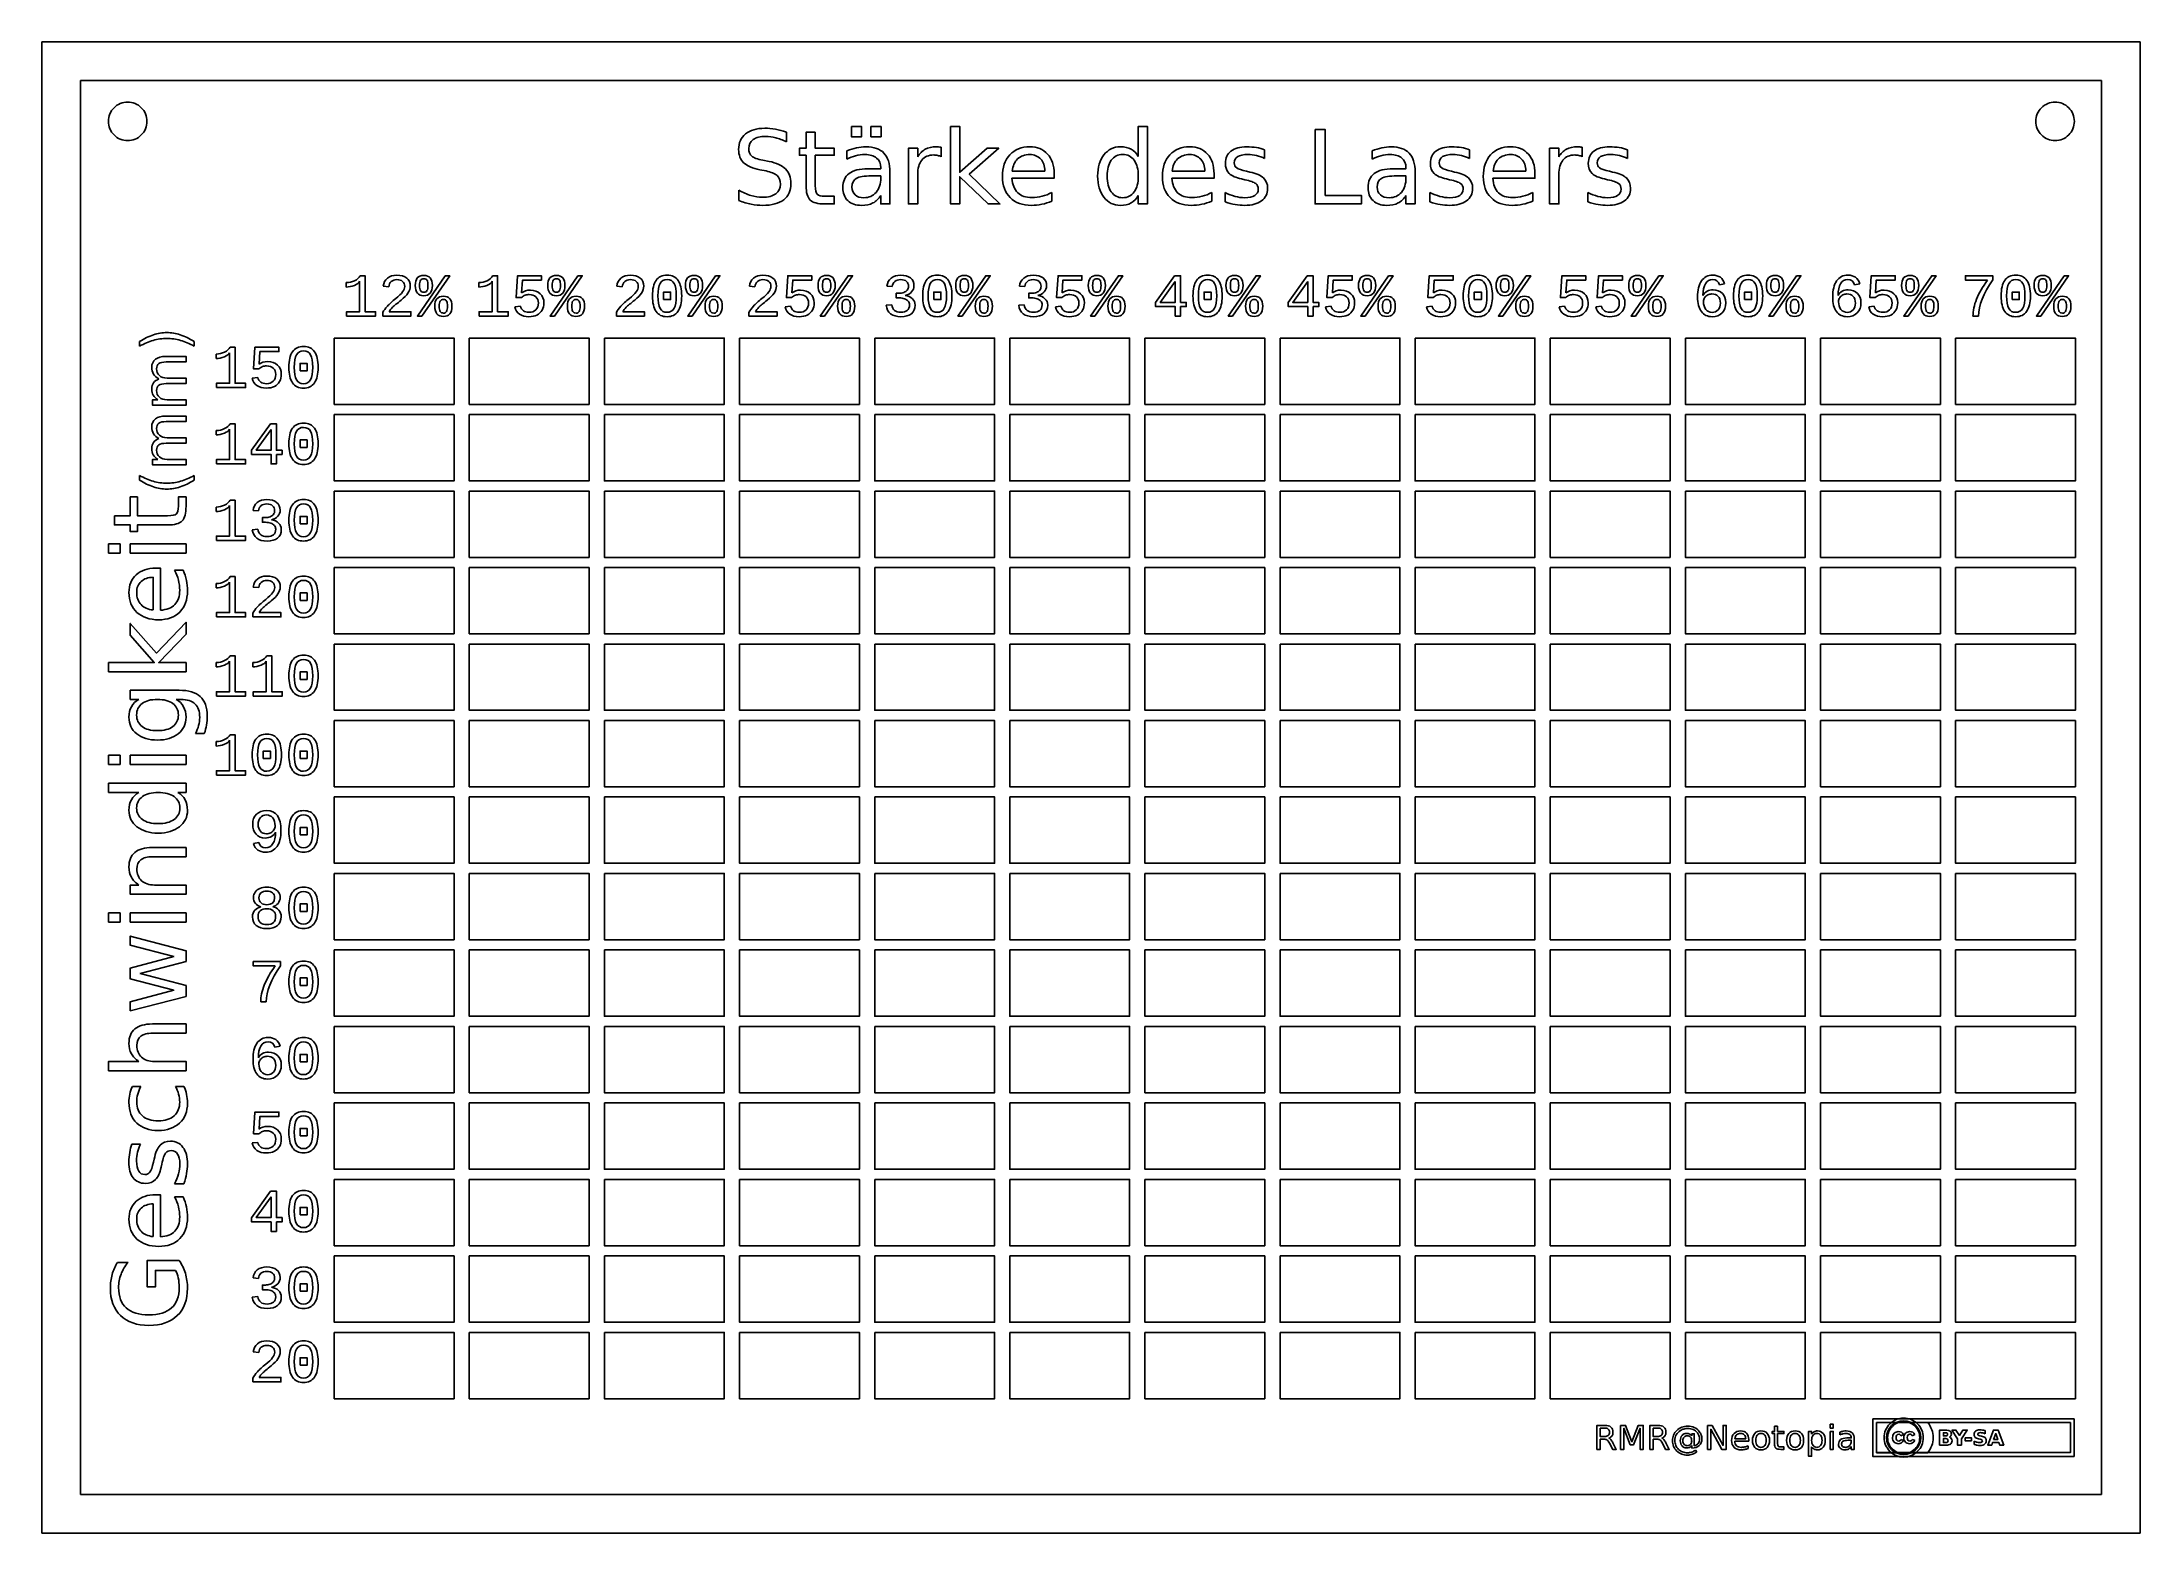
# Model space of a CAD drawing. Extents: x -4 to 214, y 146 to 301.
import ezdxf

# ---------------------------------------------------------------- set-up
doc = ezdxf.new("R2010")
doc.units = 0
doc.layers.add('Ebene_1', color=7, linetype='CONTINUOUS')

msp = doc.modelspace()

# ---------------------------------------------------------------- linework, layer by layer
at = {"layer": 'Ebene_1', "color": 7}
for points in [[(-3.868278, 300.868281), (213.86828, 300.868281), (213.86828, 300.868281), (213.86828, 146.13172), (213.86828, 146.13172), (-3.868278, 146.13172), (-3.868278, 146.13172), (-3.868278, 300.868281), (-3.868278, 300.868281)], [(0.131634, 296.868359), (209.86836, 296.868359), (209.86836, 296.868359), (209.86836, 150.13163), (209.86836, 150.13163), (0.131634, 150.13163), (0.131634, 150.13163), (0.131634, 296.868359), (0.131634, 296.868359)], [(7.027083, 292.62917)], [(80.140843, 292.07937), (81.189874, 292.07937), (81.189874, 291.035506), (80.140843, 291.035506)], [(82.161392, 292.07937), (83.210423, 292.07937), (83.210423, 291.035506), (82.161392, 291.035506)], [(90.419287, 292.100041), (91.3753, 292.100041), (91.3753, 287.350977), (94.212335, 289.846948), (95.426733, 289.846948), (92.357153, 287.139103), (95.555923, 284.059188), (94.315689, 284.059188), (91.3753, 286.885889), (91.3753, 284.059188), (90.419287, 284.059188)], [(128.261937, 291.774479), (129.3058, 291.774479), (129.3058, 284.937687), (133.062677, 284.937687), (133.062677, 284.059188), (128.261937, 284.059188)], [(207.05208, 292.62917)], [(73.397069, 291.521265)], [(123.021946, 289.676416)], [(144.291966, 289.676416)], [(160.683729, 289.676416)], [(109.911635, 288.968449)], [(84.130265, 287.361312)], [(101.173152, 287.19078)], [(106.671524, 286.947901)], [(117.77162, 287.19078)], [(138.638564, 287.361312)], [(151.071914, 287.19078)], [(35.552352, 272.417521), (35.102767, 272.417521), (37.992513, 276.612614), (38.4483, 276.612614)], [(35.769393, 276.637419)], [(49.310685, 272.417522), (48.861103, 272.417522), (51.750848, 276.612614), (52.206635, 276.612614)], [(49.527728, 276.637419)], [(63.598184, 272.417522), (63.148602, 272.417522), (66.038347, 276.612614), (66.494134, 276.612614)], [(63.815227, 276.637419)], [(77.356517, 272.417522), (76.906935, 272.417522), (79.79668, 276.612614), (80.252467, 276.612614)], [(77.57356, 276.637419)], [(91.644017, 272.417522), (91.194435, 272.417522), (94.08418, 276.612614), (94.539967, 276.612614)], [(91.86106, 276.637419)], [(105.402352, 272.417522), (104.952769, 272.417522), (107.842514, 276.612614), (108.298301, 276.612614)], [(105.619394, 276.637419)], [(114.294832, 273.406608), (114.294832, 272.417522), (113.736727, 272.417522), (113.736727, 273.406608), (111.708943, 273.406608), (111.708943, 273.84069), (113.677815, 276.600212), (114.294832, 276.600212), (114.294832, 273.846892), (114.877741, 273.846892), (114.877741, 273.406608)], [(119.689851, 272.417522), (119.240268, 272.417522), (122.130013, 276.612614), (122.5858, 276.612614)], [(119.906893, 276.637419)], [(128.053162, 273.406608), (128.053162, 272.417522), (127.495057, 272.417522), (127.495057, 273.406608), (125.467273, 273.406608), (125.467273, 273.84069), (127.436145, 276.600212), (128.053162, 276.600212), (128.053162, 273.846892), (128.636071, 273.846892), (128.636071, 273.406608)], [(133.448181, 272.417522), (132.998598, 272.417522), (135.888343, 276.612614), (136.34413, 276.612614)], [(133.665223, 276.637419)], [(147.735681, 272.417522), (147.286098, 272.417522), (150.175843, 276.612614), (150.63163, 276.612614)], [(147.952723, 276.637419)], [(161.494021, 272.417522), (161.044438, 272.417522), (163.934183, 276.612614), (164.38997, 276.612614)], [(161.711063, 276.637419)], [(175.781511, 272.417522), (175.331928, 272.417522), (178.221673, 276.612614), (178.67746, 276.612614)], [(175.998553, 276.637419)], [(189.804431, 272.417522), (189.354848, 272.417522), (192.244593, 276.612614), (192.70038, 276.612614)], [(190.021473, 276.637419)], [(203.562761, 272.417522), (203.113178, 272.417522), (206.002923, 276.612614), (206.45871, 276.612614)], [(203.779803, 276.637419)], [(36.191072, 275.595622)], [(37.803378, 274.479411)], [(49.949408, 275.595622)], [(51.561713, 274.479411)], [(60.643328, 274.138347), (60.643328, 274.910393), (61.371964, 274.910393), (61.371964, 274.138347)], [(61.957977, 274.510417)], [(62.525384, 274.510417)], [(64.236907, 275.595622)], [(65.849212, 274.479411)], [(77.99524, 275.595622)], [(79.607545, 274.479411)], [(88.689161, 274.138347), (88.689161, 274.910393), (89.417797, 274.910393), (89.417797, 274.138347)], [(90.00381, 274.510417)], [(90.571217, 274.510417)], [(92.28274, 275.595622)], [(93.895045, 274.479411)], [(106.041074, 275.595622)], [(107.653379, 274.479411)], [(113.736727, 275.995598), (112.186434, 273.846892), (113.736727, 273.846892)], [(116.734994, 274.138347), (116.734994, 274.910393), (117.46363, 274.910393), (117.46363, 274.138347)], [(118.049643, 274.510417)], [(118.61705, 274.510417)], [(120.328573, 275.595622)], [(121.940878, 274.479411)], [(127.495057, 275.995598), (125.944764, 273.846892), (127.495057, 273.846892)], [(134.086903, 275.595622)], [(135.699208, 274.479411)], [(144.780824, 274.138347), (144.780824, 274.910393), (145.50946, 274.910393), (145.50946, 274.138347)], [(146.095473, 274.510417)], [(146.66288, 274.510417)], [(148.374403, 275.595622)], [(149.986708, 274.479411)], [(162.132743, 275.595622)], [(163.745048, 274.479411)], [(172.826654, 274.138347), (172.826654, 274.910393), (173.55529, 274.910393), (173.55529, 274.138347)], [(174.141303, 274.510417)], [(174.70871, 274.510417)], [(176.420233, 275.595622)], [(178.032538, 274.479411)], [(190.443153, 275.595622)], [(192.055458, 274.479411)], [(200.607904, 274.138347), (200.607904, 274.910393), (201.33654, 274.910393), (201.33654, 274.138347)], [(201.922553, 274.510417)], [(202.48996, 274.510417)], [(204.201483, 275.595622)], [(205.813788, 274.479411)], [(38.225058, 273.437614)], [(48.225481, 273.794182)], [(51.983393, 273.437614)], [(66.270892, 273.437614)], [(76.271313, 273.794182)], [(80.029225, 273.437614)], [(86.751295, 273.56474)], [(94.316725, 273.437614)], [(100.509629, 273.56474)], [(104.317147, 273.794182)], [(108.075059, 273.437614)], [(122.362558, 273.437614)], [(132.362976, 273.794182)], [(136.120888, 273.437614)], [(142.842958, 273.794182)], [(150.408388, 273.437614)], [(156.601298, 273.794182)], [(160.408816, 273.794182)], [(164.166728, 273.437614)], [(170.312078, 273.775578)], [(170.879485, 273.800383)], [(178.454218, 273.437614)], [(184.334998, 273.775578)], [(184.902405, 273.800383)], [(188.719226, 273.794182)], [(192.477138, 273.437614)], [(206.235468, 273.437614)], [(26.458334, 270.139585), (38.89375, 270.139585), (38.89375, 270.139585), (38.89375, 263.260416), (38.89375, 263.260416), (26.458334, 263.260416), (26.458334, 263.260416), (26.458334, 270.139585), (26.458334, 270.139585)], [(40.481251, 270.139585), (52.916667, 270.139585), (52.916667, 270.139585), (52.916667, 263.260416), (52.916667, 263.260416), (40.481251, 263.260416), (40.481251, 263.260416), (40.481251, 270.139585), (40.481251, 270.139585)], [(54.504169, 270.139585), (66.939586, 270.139585), (66.939586, 270.139585), (66.939586, 263.260416), (66.939586, 263.260416), (54.504169, 263.260416), (54.504169, 263.260416), (54.504169, 270.139585), (54.504169, 270.139585)], [(68.527084, 270.139585), (80.962501, 270.139585), (80.962501, 270.139585), (80.962501, 263.260416), (80.962501, 263.260416), (68.527084, 263.260416), (68.527084, 263.260416), (68.527084, 270.139585), (68.527084, 270.139585)], [(82.550003, 270.139585), (94.985419, 270.139585), (94.985419, 270.139585), (94.985419, 263.260416), (94.985419, 263.260416), (82.550003, 263.260416), (82.550003, 263.260416), (82.550003, 270.139585), (82.550003, 270.139585)], [(96.572922, 270.139585), (109.00834, 270.139585), (109.00834, 270.139585), (109.00834, 263.260416), (109.00834, 263.260416), (96.572922, 263.260416), (96.572922, 263.260416), (96.572922, 270.139585), (96.572922, 270.139585)], [(110.59587, 270.139585), (123.03129, 270.139585), (123.03129, 270.139585), (123.03129, 263.260416), (123.03129, 263.260416), (110.59587, 263.260416), (110.59587, 263.260416), (110.59587, 270.139585), (110.59587, 270.139585)], [(124.61871, 270.139585), (137.05413, 270.139585), (137.05413, 270.139585), (137.05413, 263.260416), (137.05413, 263.260416), (124.61871, 263.260416), (124.61871, 263.260416), (124.61871, 270.139585), (124.61871, 270.139585)], [(138.64165, 270.139585), (151.07706, 270.139585), (151.07706, 270.139585), (151.07706, 263.260416), (151.07706, 263.260416), (138.64165, 263.260416), (138.64165, 263.260416), (138.64165, 270.139585), (138.64165, 270.139585)], [(152.66457, 270.139585), (165.09998, 270.139585), (165.09998, 270.139585), (165.09998, 263.260416), (165.09998, 263.260416), (152.66457, 263.260416), (152.66457, 263.260416), (152.66457, 270.139585), (152.66457, 270.139585)], [(166.68745, 270.139585), (179.12287, 270.139585), (179.12287, 270.139585), (179.12287, 263.260416), (179.12287, 263.260416), (166.68745, 263.260416), (166.68745, 263.260416), (166.68745, 270.139585), (166.68745, 270.139585)], [(180.71034, 270.139585), (193.14576, 270.139585), (193.14576, 270.139585), (193.14576, 263.260416), (193.14576, 263.260416), (180.71034, 263.260416), (180.71034, 263.260416), (180.71034, 270.139585), (180.71034, 270.139585)], [(194.73323, 270.139585), (207.16865, 270.139585), (207.16865, 270.139585), (207.16865, 263.260416), (207.16865, 263.260416), (194.73323, 263.260416), (194.73323, 263.260416), (194.73323, 270.139585), (194.73323, 270.139585)], [(6.265251, 269.288)], [(8.277531, 265.892858)], [(20.973396, 266.385848)], [(22.911263, 266.730013), (22.911263, 267.502059), (23.639901, 267.502059), (23.639901, 266.730013)], [(24.225911, 267.102084)], [(24.793318, 267.102084)], [(26.458334, 262.20208), (38.89375, 262.20208), (38.89375, 262.20208), (38.89375, 255.32291), (38.89375, 255.32291), (26.458334, 255.32291), (26.458334, 255.32291), (26.458334, 262.20208), (26.458334, 262.20208)], [(40.481251, 262.20208), (52.916667, 262.20208), (52.916667, 262.20208), (52.916667, 255.32291), (52.916667, 255.32291), (40.481251, 255.32291), (40.481251, 255.32291), (40.481251, 262.20208), (40.481251, 262.20208)], [(54.504169, 262.20208), (66.939586, 262.20208), (66.939586, 262.20208), (66.939586, 255.32291), (66.939586, 255.32291), (54.504169, 255.32291), (54.504169, 255.32291), (54.504169, 262.20208), (54.504169, 262.20208)], [(68.527084, 262.20208), (80.962501, 262.20208), (80.962501, 262.20208), (80.962501, 255.32291), (80.962501, 255.32291), (68.527084, 255.32291), (68.527084, 255.32291), (68.527084, 262.20208), (68.527084, 262.20208)], [(82.550003, 262.20208), (94.985419, 262.20208), (94.985419, 262.20208), (94.985419, 255.32291), (94.985419, 255.32291), (82.550003, 255.32291), (82.550003, 255.32291), (82.550003, 262.20208), (82.550003, 262.20208)], [(96.572922, 262.20208), (109.00834, 262.20208), (109.00834, 262.20208), (109.00834, 255.32291), (109.00834, 255.32291), (96.572922, 255.32291), (96.572922, 255.32291), (96.572922, 262.20208), (96.572922, 262.20208)], [(110.59587, 262.20208), (123.03129, 262.20208), (123.03129, 262.20208), (123.03129, 255.32291), (123.03129, 255.32291), (110.59587, 255.32291), (110.59587, 255.32291), (110.59587, 262.20208), (110.59587, 262.20208)], [(124.61871, 262.20208), (137.05413, 262.20208), (137.05413, 262.20208), (137.05413, 255.32291), (137.05413, 255.32291), (124.61871, 255.32291), (124.61871, 255.32291), (124.61871, 262.20208), (124.61871, 262.20208)], [(138.64165, 262.20208), (151.07706, 262.20208), (151.07706, 262.20208), (151.07706, 255.32291), (151.07706, 255.32291), (138.64165, 255.32291), (138.64165, 255.32291), (138.64165, 262.20208), (138.64165, 262.20208)], [(152.66457, 262.20208), (165.09998, 262.20208), (165.09998, 262.20208), (165.09998, 255.32291), (165.09998, 255.32291), (152.66457, 255.32291), (152.66457, 255.32291), (152.66457, 262.20208), (152.66457, 262.20208)], [(166.68745, 262.20208), (179.12287, 262.20208), (179.12287, 262.20208), (179.12287, 255.32291), (179.12287, 255.32291), (166.68745, 255.32291), (166.68745, 255.32291), (166.68745, 262.20208), (166.68745, 262.20208)], [(180.71034, 262.20208), (193.14576, 262.20208), (193.14576, 262.20208), (193.14576, 255.32291), (193.14576, 255.32291), (180.71034, 255.32291), (180.71034, 255.32291), (180.71034, 262.20208), (180.71034, 262.20208)], [(194.73323, 262.20208), (207.16865, 262.20208), (207.16865, 262.20208), (207.16865, 255.32291), (207.16865, 255.32291), (194.73323, 255.32291), (194.73323, 255.32291), (194.73323, 262.20208), (194.73323, 262.20208)], [(8.277531, 259.704088)], [(20.4711, 258.060776), (20.4711, 257.071689), (19.912996, 257.071689), (19.912996, 258.060776), (17.885214, 258.060776), (17.885214, 258.494858), (19.854084, 261.254379), (20.4711, 261.254379), (20.4711, 258.501059), (21.054012, 258.501059), (21.054012, 258.060776)], [(19.912996, 260.649765), (18.362702, 258.501059), (19.912996, 258.501059)], [(22.911263, 258.792514), (22.911263, 259.56456), (23.639901, 259.56456), (23.639901, 258.792514)], [(24.225911, 259.164584)], [(24.793318, 259.164584)], [(26.458334, 254.264572), (38.89375, 254.264572), (38.89375, 254.264572), (38.89375, 247.385403), (38.89375, 247.385403), (26.458334, 247.385403), (26.458334, 247.385403), (26.458334, 254.264572), (26.458334, 254.264572)], [(40.481251, 254.264572), (52.916667, 254.264572), (52.916667, 254.264572), (52.916667, 247.385403), (52.916667, 247.385403), (40.481251, 247.385403), (40.481251, 247.385403), (40.481251, 254.264572), (40.481251, 254.264572)], [(54.504169, 254.264572), (66.939586, 254.264572), (66.939586, 254.264572), (66.939586, 247.385403), (66.939586, 247.385403), (54.504169, 247.385403), (54.504169, 247.385403), (54.504169, 254.264572), (54.504169, 254.264572)], [(68.527084, 254.264572), (80.962501, 254.264572), (80.962501, 254.264572), (80.962501, 247.385403), (80.962501, 247.385403), (68.527084, 247.385403), (68.527084, 247.385403), (68.527084, 254.264572), (68.527084, 254.264572)], [(82.550003, 254.264572), (94.985419, 254.264572), (94.985419, 254.264572), (94.985419, 247.385403), (94.985419, 247.385403), (82.550003, 247.385403), (82.550003, 247.385403), (82.550003, 254.264572), (82.550003, 254.264572)], [(96.572922, 254.264572), (109.00834, 254.264572), (109.00834, 254.264572), (109.00834, 247.385403), (109.00834, 247.385403), (96.572922, 247.385403), (96.572922, 247.385403), (96.572922, 254.264572), (96.572922, 254.264572)], [(110.59587, 254.264572), (123.03129, 254.264572), (123.03129, 254.264572), (123.03129, 247.385403), (123.03129, 247.385403), (110.59587, 247.385403), (110.59587, 247.385403), (110.59587, 254.264572), (110.59587, 254.264572)], [(124.61871, 254.264572), (137.05413, 254.264572), (137.05413, 254.264572), (137.05413, 247.385403), (137.05413, 247.385403), (124.61871, 247.385403), (124.61871, 247.385403), (124.61871, 254.264572), (124.61871, 254.264572)], [(138.64165, 254.264572), (151.07706, 254.264572), (151.07706, 254.264572), (151.07706, 247.385403), (151.07706, 247.385403), (138.64165, 247.385403), (138.64165, 247.385403), (138.64165, 254.264572), (138.64165, 254.264572)], [(152.66457, 254.264572), (165.09998, 254.264572), (165.09998, 254.264572), (165.09998, 247.385403), (165.09998, 247.385403), (152.66457, 247.385403), (152.66457, 247.385403), (152.66457, 254.264572), (152.66457, 254.264572)], [(166.68745, 254.264572), (179.12287, 254.264572), (179.12287, 254.264572), (179.12287, 247.385403), (179.12287, 247.385403), (166.68745, 247.385403), (166.68745, 247.385403), (166.68745, 254.264572), (166.68745, 254.264572)], [(180.71034, 254.264572), (193.14576, 254.264572), (193.14576, 254.264572), (193.14576, 247.385403), (193.14576, 247.385403), (180.71034, 247.385403), (180.71034, 247.385403), (180.71034, 254.264572), (180.71034, 254.264572)], [(194.73323, 254.264572), (207.16865, 254.264572), (207.16865, 254.264572), (207.16865, 247.385403), (207.16865, 247.385403), (194.73323, 247.385403), (194.73323, 247.385403), (194.73323, 254.264572), (194.73323, 254.264572)], [(22.911263, 250.855014), (22.911263, 251.62706), (23.639901, 251.62706), (23.639901, 250.855014)], [(24.225911, 251.227084)], [(24.793318, 251.227084)], [(3.042708, 247.828844), (3.042708, 248.779691), (4.246769, 248.779691), (4.246769, 247.828844)], [(5.295801, 247.828844), (5.295801, 248.779691), (11.083561, 248.779691), (11.083561, 247.828844)], [(20.973396, 250.281407)], [(7.951969, 246.268215)], [(26.458334, 246.327065), (38.89375, 246.327065), (38.89375, 246.327065), (38.89375, 239.447895), (38.89375, 239.447895), (26.458334, 239.447895), (26.458334, 239.447895), (26.458334, 246.327065), (26.458334, 246.327065)], [(40.481251, 246.327065), (52.916667, 246.327065), (52.916667, 246.327065), (52.916667, 239.447895), (52.916667, 239.447895), (40.481251, 239.447895), (40.481251, 239.447895), (40.481251, 246.327065), (40.481251, 246.327065)], [(54.504169, 246.327065), (66.939586, 246.327065), (66.939586, 246.327065), (66.939586, 239.447895), (66.939586, 239.447895), (54.504169, 239.447895), (54.504169, 239.447895), (54.504169, 246.327065), (54.504169, 246.327065)], [(68.527084, 246.327065), (80.962501, 246.327065), (80.962501, 246.327065), (80.962501, 239.447895), (80.962501, 239.447895), (68.527084, 239.447895), (68.527084, 239.447895), (68.527084, 246.327065), (68.527084, 246.327065)], [(82.550003, 246.327065), (94.985419, 246.327065), (94.985419, 246.327065), (94.985419, 239.447895), (94.985419, 239.447895), (82.550003, 239.447895), (82.550003, 239.447895), (82.550003, 246.327065), (82.550003, 246.327065)], [(96.572922, 246.327065), (109.00834, 246.327065), (109.00834, 246.327065), (109.00834, 239.447895), (109.00834, 239.447895), (96.572922, 239.447895), (96.572922, 239.447895), (96.572922, 246.327065), (96.572922, 246.327065)], [(110.59587, 246.327065), (123.03129, 246.327065), (123.03129, 246.327065), (123.03129, 239.447895), (123.03129, 239.447895), (110.59587, 239.447895), (110.59587, 239.447895), (110.59587, 246.327065), (110.59587, 246.327065)], [(124.61871, 246.327065), (137.05413, 246.327065), (137.05413, 246.327065), (137.05413, 239.447895), (137.05413, 239.447895), (124.61871, 239.447895), (124.61871, 239.447895), (124.61871, 246.327065), (124.61871, 246.327065)], [(138.64165, 246.327065), (151.07706, 246.327065), (151.07706, 246.327065), (151.07706, 239.447895), (151.07706, 239.447895), (138.64165, 239.447895), (138.64165, 239.447895), (138.64165, 246.327065), (138.64165, 246.327065)], [(152.66457, 246.327065), (165.09998, 246.327065), (165.09998, 246.327065), (165.09998, 239.447895), (165.09998, 239.447895), (152.66457, 239.447895), (152.66457, 239.447895), (152.66457, 246.327065), (152.66457, 246.327065)], [(166.68745, 246.327065), (179.12287, 246.327065), (179.12287, 246.327065), (179.12287, 239.447895), (179.12287, 239.447895), (166.68745, 239.447895), (166.68745, 239.447895), (166.68745, 246.327065), (166.68745, 246.327065)], [(180.71034, 246.327065), (193.14576, 246.327065), (193.14576, 246.327065), (193.14576, 239.447895), (193.14576, 239.447895), (180.71034, 239.447895), (180.71034, 239.447895), (180.71034, 246.327065), (180.71034, 246.327065)], [(194.73323, 246.327065), (207.16865, 246.327065), (207.16865, 246.327065), (207.16865, 239.447895), (207.16865, 239.447895), (194.73323, 239.447895), (194.73323, 239.447895), (194.73323, 246.327065), (194.73323, 246.327065)], [(22.911263, 242.917514), (22.911263, 243.68956), (23.639901, 243.68956), (23.639901, 242.917514)], [(24.225911, 243.289584)], [(24.793318, 243.289584)], [(3.042708, 235.51435), (3.042708, 236.470364), (7.791772, 236.470364), (5.295801, 239.307401), (5.295801, 240.521796), (8.003646, 237.452217), (11.083561, 240.650987), (11.083561, 239.410753), (8.25686, 236.470364), (11.083561, 236.470364), (11.083561, 235.51435)], [(26.458334, 238.389557), (38.89375, 238.389557), (38.89375, 238.389557), (38.89375, 231.510387), (38.89375, 231.510387), (26.458334, 231.510387), (26.458334, 231.510387), (26.458334, 238.389557), (26.458334, 238.389557)], [(40.481251, 238.389557), (52.916667, 238.389557), (52.916667, 238.389557), (52.916667, 231.510387), (52.916667, 231.510387), (40.481251, 231.510387), (40.481251, 231.510387), (40.481251, 238.389557), (40.481251, 238.389557)], [(54.504169, 238.389557), (66.939586, 238.389557), (66.939586, 238.389557), (66.939586, 231.510387), (66.939586, 231.510387), (54.504169, 231.510387), (54.504169, 231.510387), (54.504169, 238.389557), (54.504169, 238.389557)], [(68.527084, 238.389557), (80.962501, 238.389557), (80.962501, 238.389557), (80.962501, 231.510387), (80.962501, 231.510387), (68.527084, 231.510387), (68.527084, 231.510387), (68.527084, 238.389557), (68.527084, 238.389557)], [(82.550003, 238.389557), (94.985419, 238.389557), (94.985419, 238.389557), (94.985419, 231.510387), (94.985419, 231.510387), (82.550003, 231.510387), (82.550003, 231.510387), (82.550003, 238.389557), (82.550003, 238.389557)], [(96.572922, 238.389557), (109.00834, 238.389557), (109.00834, 238.389557), (109.00834, 231.510387), (109.00834, 231.510387), (96.572922, 231.510387), (96.572922, 231.510387), (96.572922, 238.389557), (96.572922, 238.389557)], [(110.59587, 238.389557), (123.03129, 238.389557), (123.03129, 238.389557), (123.03129, 231.510387), (123.03129, 231.510387), (110.59587, 231.510387), (110.59587, 231.510387), (110.59587, 238.389557), (110.59587, 238.389557)], [(124.61871, 238.389557), (137.05413, 238.389557), (137.05413, 238.389557), (137.05413, 231.510387), (137.05413, 231.510387), (124.61871, 231.510387), (124.61871, 231.510387), (124.61871, 238.389557), (124.61871, 238.389557)], [(138.64165, 238.389557), (151.07706, 238.389557), (151.07706, 238.389557), (151.07706, 231.510387), (151.07706, 231.510387), (138.64165, 231.510387), (138.64165, 231.510387), (138.64165, 238.389557), (138.64165, 238.389557)], [(152.66457, 238.389557), (165.09998, 238.389557), (165.09998, 238.389557), (165.09998, 231.510387), (165.09998, 231.510387), (152.66457, 231.510387), (152.66457, 231.510387), (152.66457, 238.389557), (152.66457, 238.389557)], [(166.68745, 238.389557), (179.12287, 238.389557), (179.12287, 238.389557), (179.12287, 231.510387), (179.12287, 231.510387), (166.68745, 231.510387), (166.68745, 231.510387), (166.68745, 238.389557), (166.68745, 238.389557)], [(180.71034, 238.389557), (193.14576, 238.389557), (193.14576, 238.389557), (193.14576, 231.510387), (193.14576, 231.510387), (180.71034, 231.510387), (180.71034, 231.510387), (180.71034, 238.389557), (180.71034, 238.389557)], [(194.73323, 238.389557), (207.16865, 238.389557), (207.16865, 238.389557), (207.16865, 231.510387), (207.16865, 231.510387), (194.73323, 231.510387), (194.73323, 231.510387), (194.73323, 238.389557), (194.73323, 238.389557)], [(22.911263, 234.71543), (22.911263, 235.487476), (23.639901, 235.487476), (23.639901, 234.71543)], [(24.225911, 235.0875)], [(24.793318, 235.0875)], [(8.122502, 232.641139)], [(26.458334, 230.452049), (38.89375, 230.452049), (38.89375, 230.452049), (38.89375, 223.57288), (38.89375, 223.57288), (26.458334, 223.57288), (26.458334, 223.57288), (26.458334, 230.452049), (26.458334, 230.452049)], [(40.481251, 230.452049), (52.916667, 230.452049), (52.916667, 230.452049), (52.916667, 223.57288), (52.916667, 223.57288), (40.481251, 223.57288), (40.481251, 223.57288), (40.481251, 230.452049), (40.481251, 230.452049)], [(54.504169, 230.452049), (66.939586, 230.452049), (66.939586, 230.452049), (66.939586, 223.57288), (66.939586, 223.57288), (54.504169, 223.57288), (54.504169, 223.57288), (54.504169, 230.452049), (54.504169, 230.452049)], [(68.527084, 230.452049), (80.962501, 230.452049), (80.962501, 230.452049), (80.962501, 223.57288), (80.962501, 223.57288), (68.527084, 223.57288), (68.527084, 223.57288), (68.527084, 230.452049), (68.527084, 230.452049)], [(82.550003, 230.452049), (94.985419, 230.452049), (94.985419, 230.452049), (94.985419, 223.57288), (94.985419, 223.57288), (82.550003, 223.57288), (82.550003, 223.57288), (82.550003, 230.452049), (82.550003, 230.452049)], [(96.572922, 230.452049), (109.00834, 230.452049), (109.00834, 230.452049), (109.00834, 223.57288), (109.00834, 223.57288), (96.572922, 223.57288), (96.572922, 223.57288), (96.572922, 230.452049), (96.572922, 230.452049)], [(110.59587, 230.452049), (123.03129, 230.452049), (123.03129, 230.452049), (123.03129, 223.57288), (123.03129, 223.57288), (110.59587, 223.57288), (110.59587, 223.57288), (110.59587, 230.452049), (110.59587, 230.452049)], [(124.61871, 230.452049), (137.05413, 230.452049), (137.05413, 230.452049), (137.05413, 223.57288), (137.05413, 223.57288), (124.61871, 223.57288), (124.61871, 223.57288), (124.61871, 230.452049), (124.61871, 230.452049)], [(138.64165, 230.452049), (151.07706, 230.452049), (151.07706, 230.452049), (151.07706, 223.57288), (151.07706, 223.57288), (138.64165, 223.57288), (138.64165, 223.57288), (138.64165, 230.452049), (138.64165, 230.452049)], [(152.66457, 230.452049), (165.09998, 230.452049), (165.09998, 230.452049), (165.09998, 223.57288), (165.09998, 223.57288), (152.66457, 223.57288), (152.66457, 223.57288), (152.66457, 230.452049), (152.66457, 230.452049)], [(166.68745, 230.452049), (179.12287, 230.452049), (179.12287, 230.452049), (179.12287, 223.57288), (179.12287, 223.57288), (166.68745, 223.57288), (166.68745, 223.57288), (166.68745, 230.452049), (166.68745, 230.452049)], [(180.71034, 230.452049), (193.14576, 230.452049), (193.14576, 230.452049), (193.14576, 223.57288), (193.14576, 223.57288), (180.71034, 223.57288), (180.71034, 223.57288), (180.71034, 230.452049), (180.71034, 230.452049)], [(194.73323, 230.452049), (207.16865, 230.452049), (207.16865, 230.452049), (207.16865, 223.57288), (207.16865, 223.57288), (194.73323, 223.57288), (194.73323, 223.57288), (194.73323, 230.452049), (194.73323, 230.452049)], [(3.042708, 225.897365), (3.042708, 226.848212), (4.246769, 226.848212), (4.246769, 225.897365)], [(5.295801, 225.897365), (5.295801, 226.848212), (11.083561, 226.848212), (11.083561, 225.897365)], [(19.103744, 226.513347), (19.103744, 227.285393), (19.83238, 227.285393), (19.83238, 226.513347)], [(20.418393, 226.885417)], [(20.9858, 226.885417)], [(22.911263, 226.513347), (22.911263, 227.285393), (23.639901, 227.285393), (23.639901, 226.513347)], [(24.225911, 226.885417)], [(24.793318, 226.885417)], [(6.1743, 222.987983)], [(26.458334, 222.514542), (38.89375, 222.514542), (38.89375, 222.514542), (38.89375, 215.635372), (38.89375, 215.635372), (26.458334, 215.635372), (26.458334, 215.635372), (26.458334, 222.514542), (26.458334, 222.514542)], [(40.481251, 222.514542), (52.916667, 222.514542), (52.916667, 222.514542), (52.916667, 215.635372), (52.916667, 215.635372), (40.481251, 215.635372), (40.481251, 215.635372), (40.481251, 222.514542), (40.481251, 222.514542)], [(54.504169, 222.514542), (66.939586, 222.514542), (66.939586, 222.514542), (66.939586, 215.635372), (66.939586, 215.635372), (54.504169, 215.635372), (54.504169, 215.635372), (54.504169, 222.514542), (54.504169, 222.514542)], [(68.527084, 222.514542), (80.962501, 222.514542), (80.962501, 222.514542), (80.962501, 215.635372), (80.962501, 215.635372), (68.527084, 215.635372), (68.527084, 215.635372), (68.527084, 222.514542), (68.527084, 222.514542)], [(82.550003, 222.514542), (94.985419, 222.514542), (94.985419, 222.514542), (94.985419, 215.635372), (94.985419, 215.635372), (82.550003, 215.635372), (82.550003, 215.635372), (82.550003, 222.514542), (82.550003, 222.514542)], [(96.572922, 222.514542), (109.00834, 222.514542), (109.00834, 222.514542), (109.00834, 215.635372), (109.00834, 215.635372), (96.572922, 215.635372), (96.572922, 215.635372), (96.572922, 222.514542), (96.572922, 222.514542)], [(110.59587, 222.514542), (123.03129, 222.514542), (123.03129, 222.514542), (123.03129, 215.635372), (123.03129, 215.635372), (110.59587, 215.635372), (110.59587, 215.635372), (110.59587, 222.514542), (110.59587, 222.514542)], [(124.61871, 222.514542), (137.05413, 222.514542), (137.05413, 222.514542), (137.05413, 215.635372), (137.05413, 215.635372), (124.61871, 215.635372), (124.61871, 215.635372), (124.61871, 222.514542), (124.61871, 222.514542)], [(138.64165, 222.514542), (151.07706, 222.514542), (151.07706, 222.514542), (151.07706, 215.635372), (151.07706, 215.635372), (138.64165, 215.635372), (138.64165, 215.635372), (138.64165, 222.514542), (138.64165, 222.514542)], [(152.66457, 222.514542), (165.09998, 222.514542), (165.09998, 222.514542), (165.09998, 215.635372), (165.09998, 215.635372), (152.66457, 215.635372), (152.66457, 215.635372), (152.66457, 222.514542), (152.66457, 222.514542)], [(166.68745, 222.514542), (179.12287, 222.514542), (179.12287, 222.514542), (179.12287, 215.635372), (179.12287, 215.635372), (166.68745, 215.635372), (166.68745, 215.635372), (166.68745, 222.514542), (166.68745, 222.514542)], [(180.71034, 222.514542), (193.14576, 222.514542), (193.14576, 222.514542), (193.14576, 215.635372), (193.14576, 215.635372), (180.71034, 215.635372), (180.71034, 215.635372), (180.71034, 222.514542), (180.71034, 222.514542)], [(194.73323, 222.514542), (207.16865, 222.514542), (207.16865, 222.514542), (207.16865, 215.635372), (207.16865, 215.635372), (194.73323, 215.635372), (194.73323, 215.635372), (194.73323, 222.514542), (194.73323, 222.514542)], [(8.194849, 219.747872)], [(20.328474, 219.527726)], [(20.93619, 219.034733)], [(22.911263, 218.575846), (22.911263, 219.347892), (23.639901, 219.347892), (23.639901, 218.575846)], [(24.225911, 218.947916)], [(24.793318, 218.947916)], [(7.590234, 217.272571)], [(26.458334, 214.577034), (38.89375, 214.577034), (38.89375, 214.577034), (38.89375, 207.697865), (38.89375, 207.697865), (26.458334, 207.697865), (26.458334, 207.697865), (26.458334, 214.577034), (26.458334, 214.577034)], [(40.481251, 214.577034), (52.916667, 214.577034), (52.916667, 214.577034), (52.916667, 207.697865), (52.916667, 207.697865), (40.481251, 207.697865), (40.481251, 207.697865), (40.481251, 214.577034), (40.481251, 214.577034)], [(54.504169, 214.577034), (66.939586, 214.577034), (66.939586, 214.577034), (66.939586, 207.697865), (66.939586, 207.697865), (54.504169, 207.697865), (54.504169, 207.697865), (54.504169, 214.577034), (54.504169, 214.577034)], [(68.527084, 214.577034), (80.962501, 214.577034), (80.962501, 214.577034), (80.962501, 207.697865), (80.962501, 207.697865), (68.527084, 207.697865), (68.527084, 207.697865), (68.527084, 214.577034), (68.527084, 214.577034)], [(82.550003, 214.577034), (94.985419, 214.577034), (94.985419, 214.577034), (94.985419, 207.697865), (94.985419, 207.697865), (82.550003, 207.697865), (82.550003, 207.697865), (82.550003, 214.577034), (82.550003, 214.577034)], [(96.572922, 214.577034), (109.00834, 214.577034), (109.00834, 214.577034), (109.00834, 207.697865), (109.00834, 207.697865), (96.572922, 207.697865), (96.572922, 207.697865), (96.572922, 214.577034), (96.572922, 214.577034)], [(110.59587, 214.577034), (123.03129, 214.577034), (123.03129, 214.577034), (123.03129, 207.697865), (123.03129, 207.697865), (110.59587, 207.697865), (110.59587, 207.697865), (110.59587, 214.577034), (110.59587, 214.577034)], [(124.61871, 214.577034), (137.05413, 214.577034), (137.05413, 214.577034), (137.05413, 207.697865), (137.05413, 207.697865), (124.61871, 207.697865), (124.61871, 207.697865), (124.61871, 214.577034), (124.61871, 214.577034)], [(138.64165, 214.577034), (151.07706, 214.577034), (151.07706, 214.577034), (151.07706, 207.697865), (151.07706, 207.697865), (138.64165, 207.697865), (138.64165, 207.697865), (138.64165, 214.577034), (138.64165, 214.577034)], [(152.66457, 214.577034), (165.09998, 214.577034), (165.09998, 214.577034), (165.09998, 207.697865), (165.09998, 207.697865), (152.66457, 207.697865), (152.66457, 207.697865), (152.66457, 214.577034), (152.66457, 214.577034)], [(166.68745, 214.577034), (179.12287, 214.577034), (179.12287, 214.577034), (179.12287, 207.697865), (179.12287, 207.697865), (166.68745, 207.697865), (166.68745, 207.697865), (166.68745, 214.577034), (166.68745, 214.577034)], [(180.71034, 214.577034), (193.14576, 214.577034), (193.14576, 214.577034), (193.14576, 207.697865), (193.14576, 207.697865), (180.71034, 207.697865), (180.71034, 207.697865), (180.71034, 214.577034), (180.71034, 214.577034)], [(194.73323, 214.577034), (207.16865, 214.577034), (207.16865, 214.577034), (207.16865, 207.697865), (207.16865, 207.697865), (194.73323, 207.697865), (194.73323, 207.697865), (194.73323, 214.577034), (194.73323, 214.577034)], [(20.269565, 212.055314)], [(22.911263, 210.638346), (22.911263, 211.410392), (23.639901, 211.410392), (23.639901, 210.638346)], [(3.042708, 209.526272), (3.042708, 210.477118), (4.246769, 210.477118), (4.246769, 209.526272)], [(5.295801, 209.526272), (5.295801, 210.477118), (11.083561, 210.477118), (11.083561, 209.526272)], [(20.378084, 210.142252)], [(20.957894, 210.089542)], [(24.225911, 211.010416)], [(24.793318, 211.010416)], [(5.295801, 200.312364), (5.295801, 201.26321), (9.812321, 202.451769), (5.295801, 203.63516), (5.295801, 204.756538), (9.812321, 205.945097), (5.295801, 207.128485), (5.295801, 208.079332), (11.083561, 206.565214), (11.083561, 205.443836), (6.339665, 204.198431), (11.083561, 202.947862), (11.083561, 201.826484)], [(26.458334, 206.639526), (38.89375, 206.639526), (38.89375, 206.639526), (38.89375, 199.760357), (38.89375, 199.760357), (26.458334, 199.760357), (26.458334, 199.760357), (26.458334, 206.639526), (26.458334, 206.639526)], [(40.481251, 206.639526), (52.916667, 206.639526), (52.916667, 206.639526), (52.916667, 199.760357), (52.916667, 199.760357), (40.481251, 199.760357), (40.481251, 199.760357), (40.481251, 206.639526), (40.481251, 206.639526)], [(54.504169, 206.639526), (66.939586, 206.639526), (66.939586, 206.639526), (66.939586, 199.760357), (66.939586, 199.760357), (54.504169, 199.760357), (54.504169, 199.760357), (54.504169, 206.639526), (54.504169, 206.639526)], [(68.527084, 206.639526), (80.962501, 206.639526), (80.962501, 206.639526), (80.962501, 199.760357), (80.962501, 199.760357), (68.527084, 199.760357), (68.527084, 199.760357), (68.527084, 206.639526), (68.527084, 206.639526)], [(82.550003, 206.639526), (94.985419, 206.639526), (94.985419, 206.639526), (94.985419, 199.760357), (94.985419, 199.760357), (82.550003, 199.760357), (82.550003, 199.760357), (82.550003, 206.639526), (82.550003, 206.639526)], [(96.572922, 206.639526), (109.00834, 206.639526), (109.00834, 206.639526), (109.00834, 199.760357), (109.00834, 199.760357), (96.572922, 199.760357), (96.572922, 199.760357), (96.572922, 206.639526), (96.572922, 206.639526)], [(110.59587, 206.639526), (123.03129, 206.639526), (123.03129, 206.639526), (123.03129, 199.760357), (123.03129, 199.760357), (110.59587, 199.760357), (110.59587, 199.760357), (110.59587, 206.639526), (110.59587, 206.639526)], [(124.61871, 206.639526), (137.05413, 206.639526), (137.05413, 206.639526), (137.05413, 199.760357), (137.05413, 199.760357), (124.61871, 199.760357), (124.61871, 199.760357), (124.61871, 206.639526), (124.61871, 206.639526)], [(138.64165, 206.639526), (151.07706, 206.639526), (151.07706, 206.639526), (151.07706, 199.760357), (151.07706, 199.760357), (138.64165, 199.760357), (138.64165, 199.760357), (138.64165, 206.639526), (138.64165, 206.639526)], [(152.66457, 206.639526), (165.09998, 206.639526), (165.09998, 206.639526), (165.09998, 199.760357), (165.09998, 199.760357), (152.66457, 199.760357), (152.66457, 199.760357), (152.66457, 206.639526), (152.66457, 206.639526)], [(166.68745, 206.639526), (179.12287, 206.639526), (179.12287, 206.639526), (179.12287, 199.760357), (179.12287, 199.760357), (166.68745, 199.760357), (166.68745, 199.760357), (166.68745, 206.639526), (166.68745, 206.639526)], [(180.71034, 206.639526), (193.14576, 206.639526), (193.14576, 206.639526), (193.14576, 199.760357), (193.14576, 199.760357), (180.71034, 199.760357), (180.71034, 199.760357), (180.71034, 206.639526), (180.71034, 206.639526)], [(194.73323, 206.639526), (207.16865, 206.639526), (207.16865, 206.639526), (207.16865, 199.760357), (207.16865, 199.760357), (194.73323, 199.760357), (194.73323, 199.760357), (194.73323, 206.639526), (194.73323, 206.639526)], [(22.911263, 202.965429), (22.911263, 203.737475), (23.639901, 203.737475), (23.639901, 202.965429)], [(24.225911, 203.337499)], [(24.793318, 203.337499)], [(7.590234, 198.958443)], [(26.458334, 198.702042), (38.89375, 198.702042), (38.89375, 198.702042), (38.89375, 191.82287), (38.89375, 191.82287), (26.458334, 191.82287), (26.458334, 191.82287), (26.458334, 198.702042), (26.458334, 198.702042)], [(40.481251, 198.702042), (52.916667, 198.702042), (52.916667, 198.702042), (52.916667, 191.82287), (52.916667, 191.82287), (40.481251, 191.82287), (40.481251, 191.82287), (40.481251, 198.702042), (40.481251, 198.702042)], [(54.504169, 198.702042), (66.939586, 198.702042), (66.939586, 198.702042), (66.939586, 191.82287), (66.939586, 191.82287), (54.504169, 191.82287), (54.504169, 191.82287), (54.504169, 198.702042), (54.504169, 198.702042)], [(68.527084, 198.702042), (80.962501, 198.702042), (80.962501, 198.702042), (80.962501, 191.82287), (80.962501, 191.82287), (68.527084, 191.82287), (68.527084, 191.82287), (68.527084, 198.702042), (68.527084, 198.702042)], [(82.550003, 198.702042), (94.985419, 198.702042), (94.985419, 198.702042), (94.985419, 191.82287), (94.985419, 191.82287), (82.550003, 191.82287), (82.550003, 191.82287), (82.550003, 198.702042), (82.550003, 198.702042)], [(96.572922, 198.702042), (109.00834, 198.702042), (109.00834, 198.702042), (109.00834, 191.82287), (109.00834, 191.82287), (96.572922, 191.82287), (96.572922, 191.82287), (96.572922, 198.702042), (96.572922, 198.702042)], [(110.59587, 198.702042), (123.03129, 198.702042), (123.03129, 198.702042), (123.03129, 191.82287), (123.03129, 191.82287), (110.59587, 191.82287), (110.59587, 191.82287), (110.59587, 198.702042), (110.59587, 198.702042)], [(124.61871, 198.702042), (137.05413, 198.702042), (137.05413, 198.702042), (137.05413, 191.82287), (137.05413, 191.82287), (124.61871, 191.82287), (124.61871, 191.82287), (124.61871, 198.702042), (124.61871, 198.702042)], [(138.64165, 198.702042), (151.07706, 198.702042), (151.07706, 198.702042), (151.07706, 191.82287), (151.07706, 191.82287), (138.64165, 191.82287), (138.64165, 191.82287), (138.64165, 198.702042), (138.64165, 198.702042)], [(152.66457, 198.702042), (165.09998, 198.702042), (165.09998, 198.702042), (165.09998, 191.82287), (165.09998, 191.82287), (152.66457, 191.82287), (152.66457, 191.82287), (152.66457, 198.702042), (152.66457, 198.702042)], [(166.68745, 198.702042), (179.12287, 198.702042), (179.12287, 198.702042), (179.12287, 191.82287), (179.12287, 191.82287), (166.68745, 191.82287), (166.68745, 191.82287), (166.68745, 198.702042), (166.68745, 198.702042)], [(180.71034, 198.702042), (193.14576, 198.702042), (193.14576, 198.702042), (193.14576, 191.82287), (193.14576, 191.82287), (180.71034, 191.82287), (180.71034, 191.82287), (180.71034, 198.702042), (180.71034, 198.702042)], [(194.73323, 198.702042), (207.16865, 198.702042), (207.16865, 198.702042), (207.16865, 191.82287), (207.16865, 191.82287), (194.73323, 191.82287), (194.73323, 191.82287), (194.73323, 198.702042), (194.73323, 198.702042)], [(20.396686, 194.665159)], [(20.964096, 194.689964)], [(22.911263, 195.027928), (22.911263, 195.799974), (23.639901, 195.799974), (23.639901, 195.027928)], [(24.225911, 195.399998)], [(24.793318, 195.399998)], [(5.51801, 192.483385)], [(26.458334, 190.76453), (38.89375, 190.76453), (38.89375, 190.76453), (38.89375, 183.88536), (38.89375, 183.88536), (26.458334, 183.88536), (26.458334, 183.88536), (26.458334, 190.76453), (26.458334, 190.76453)], [(40.481251, 190.76453), (52.916667, 190.76453), (52.916667, 190.76453), (52.916667, 183.88536), (52.916667, 183.88536), (40.481251, 183.88536), (40.481251, 183.88536), (40.481251, 190.76453), (40.481251, 190.76453)], [(54.504169, 190.76453), (66.939586, 190.76453), (66.939586, 190.76453), (66.939586, 183.88536), (66.939586, 183.88536), (54.504169, 183.88536), (54.504169, 183.88536), (54.504169, 190.76453), (54.504169, 190.76453)], [(68.527084, 190.76453), (80.962501, 190.76453), (80.962501, 190.76453), (80.962501, 183.88536), (80.962501, 183.88536), (68.527084, 183.88536), (68.527084, 183.88536), (68.527084, 190.76453), (68.527084, 190.76453)], [(82.550003, 190.76453), (94.985419, 190.76453), (94.985419, 190.76453), (94.985419, 183.88536), (94.985419, 183.88536), (82.550003, 183.88536), (82.550003, 183.88536), (82.550003, 190.76453), (82.550003, 190.76453)], [(96.572922, 190.76453), (109.00834, 190.76453), (109.00834, 190.76453), (109.00834, 183.88536), (109.00834, 183.88536), (96.572922, 183.88536), (96.572922, 183.88536), (96.572922, 190.76453), (96.572922, 190.76453)], [(110.59587, 190.76453), (123.03129, 190.76453), (123.03129, 190.76453), (123.03129, 183.88536), (123.03129, 183.88536), (110.59587, 183.88536), (110.59587, 183.88536), (110.59587, 190.76453), (110.59587, 190.76453)], [(124.61871, 190.76453), (137.05413, 190.76453), (137.05413, 190.76453), (137.05413, 183.88536), (137.05413, 183.88536), (124.61871, 183.88536), (124.61871, 183.88536), (124.61871, 190.76453), (124.61871, 190.76453)], [(138.64165, 190.76453), (151.07706, 190.76453), (151.07706, 190.76453), (151.07706, 183.88536), (151.07706, 183.88536), (138.64165, 183.88536), (138.64165, 183.88536), (138.64165, 190.76453), (138.64165, 190.76453)], [(152.66457, 190.76453), (165.09998, 190.76453), (165.09998, 190.76453), (165.09998, 183.88536), (165.09998, 183.88536), (152.66457, 183.88536), (152.66457, 183.88536), (152.66457, 190.76453), (152.66457, 190.76453)], [(166.68745, 190.76453), (179.12287, 190.76453), (179.12287, 190.76453), (179.12287, 183.88536), (179.12287, 183.88536), (166.68745, 183.88536), (166.68745, 183.88536), (166.68745, 190.76453), (166.68745, 190.76453)], [(180.71034, 190.76453), (193.14576, 190.76453), (193.14576, 190.76453), (193.14576, 183.88536), (193.14576, 183.88536), (180.71034, 183.88536), (180.71034, 183.88536), (180.71034, 190.76453), (180.71034, 190.76453)], [(194.73323, 190.76453), (207.16865, 190.76453), (207.16865, 190.76453), (207.16865, 183.88536), (207.16865, 183.88536), (194.73323, 183.88536), (194.73323, 183.88536), (194.73323, 190.76453), (194.73323, 190.76453)], [(22.911263, 187.355011), (22.911263, 188.127057), (23.639901, 188.127057), (23.639901, 187.355011)], [(24.225911, 187.727081)], [(24.793318, 187.727081)], [(5.466333, 186.488919)], [(20.973396, 187.010846)], [(7.951969, 181.238594)], [(20.4711, 178.421189), (20.4711, 177.432102), (19.912996, 177.432102), (19.912996, 178.421189), (17.885214, 178.421189), (17.885214, 178.855271), (19.854084, 181.614792), (20.4711, 181.614792), (20.4711, 178.861472), (21.054012, 178.861472), (21.054012, 178.421189)], [(19.912996, 181.010178), (18.362702, 178.861472), (19.912996, 178.861472)], [(26.458334, 182.82703), (38.89375, 182.82703), (38.89375, 182.82703), (38.89375, 175.94786), (38.89375, 175.94786), (26.458334, 175.94786), (26.458334, 175.94786), (26.458334, 182.82703), (26.458334, 182.82703)], [(40.481251, 182.82703), (52.916667, 182.82703), (52.916667, 182.82703), (52.916667, 175.94786), (52.916667, 175.94786), (40.481251, 175.94786), (40.481251, 175.94786), (40.481251, 182.82703), (40.481251, 182.82703)], [(54.504169, 182.82703), (66.939586, 182.82703), (66.939586, 182.82703), (66.939586, 175.94786), (66.939586, 175.94786), (54.504169, 175.94786), (54.504169, 175.94786), (54.504169, 182.82703), (54.504169, 182.82703)], [(68.527084, 182.82703), (80.962501, 182.82703), (80.962501, 182.82703), (80.962501, 175.94786), (80.962501, 175.94786), (68.527084, 175.94786), (68.527084, 175.94786), (68.527084, 182.82703), (68.527084, 182.82703)], [(82.550003, 182.82703), (94.985419, 182.82703), (94.985419, 182.82703), (94.985419, 175.94786), (94.985419, 175.94786), (82.550003, 175.94786), (82.550003, 175.94786), (82.550003, 182.82703), (82.550003, 182.82703)], [(96.572922, 182.82703), (109.00834, 182.82703), (109.00834, 182.82703), (109.00834, 175.94786), (109.00834, 175.94786), (96.572922, 175.94786), (96.572922, 175.94786), (96.572922, 182.82703), (96.572922, 182.82703)], [(110.59587, 182.82703), (123.03129, 182.82703), (123.03129, 182.82703), (123.03129, 175.94786), (123.03129, 175.94786), (110.59587, 175.94786), (110.59587, 175.94786), (110.59587, 182.82703), (110.59587, 182.82703)], [(124.61871, 182.82703), (137.05413, 182.82703), (137.05413, 182.82703), (137.05413, 175.94786), (137.05413, 175.94786), (124.61871, 175.94786), (124.61871, 175.94786), (124.61871, 182.82703), (124.61871, 182.82703)], [(138.64165, 182.82703), (151.07706, 182.82703), (151.07706, 182.82703), (151.07706, 175.94786), (151.07706, 175.94786), (138.64165, 175.94786), (138.64165, 175.94786), (138.64165, 182.82703), (138.64165, 182.82703)], [(152.66457, 182.82703), (165.09998, 182.82703), (165.09998, 182.82703), (165.09998, 175.94786), (165.09998, 175.94786), (152.66457, 175.94786), (152.66457, 175.94786), (152.66457, 182.82703), (152.66457, 182.82703)], [(166.68745, 182.82703), (179.12287, 182.82703), (179.12287, 182.82703), (179.12287, 175.94786), (179.12287, 175.94786), (166.68745, 175.94786), (166.68745, 175.94786), (166.68745, 182.82703), (166.68745, 182.82703)], [(180.71034, 182.82703), (193.14576, 182.82703), (193.14576, 182.82703), (193.14576, 175.94786), (193.14576, 175.94786), (180.71034, 175.94786), (180.71034, 175.94786), (180.71034, 182.82703), (180.71034, 182.82703)], [(194.73323, 182.82703), (207.16865, 182.82703), (207.16865, 182.82703), (207.16865, 175.94786), (207.16865, 175.94786), (194.73323, 175.94786), (194.73323, 175.94786), (194.73323, 182.82703), (194.73323, 182.82703)], [(22.911263, 179.152927), (22.911263, 179.924973), (23.639901, 179.924973), (23.639901, 179.152927)], [(24.225911, 179.524997)], [(24.793318, 179.524997)], [(26.458334, 174.88953), (38.89375, 174.88953), (38.89375, 174.88953), (38.89375, 168.01036), (38.89375, 168.01036), (26.458334, 168.01036), (26.458334, 168.01036), (26.458334, 174.88953), (26.458334, 174.88953)], [(40.481251, 174.88953), (52.916667, 174.88953), (52.916667, 174.88953), (52.916667, 168.01036), (52.916667, 168.01036), (40.481251, 168.01036), (40.481251, 168.01036), (40.481251, 174.88953), (40.481251, 174.88953)], [(54.504169, 174.88953), (66.939586, 174.88953), (66.939586, 174.88953), (66.939586, 168.01036), (66.939586, 168.01036), (54.504169, 168.01036), (54.504169, 168.01036), (54.504169, 174.88953), (54.504169, 174.88953)], [(68.527084, 174.88953), (80.962501, 174.88953), (80.962501, 174.88953), (80.962501, 168.01036), (80.962501, 168.01036), (68.527084, 168.01036), (68.527084, 168.01036), (68.527084, 174.88953), (68.527084, 174.88953)], [(82.550003, 174.88953), (94.985419, 174.88953), (94.985419, 174.88953), (94.985419, 168.01036), (94.985419, 168.01036), (82.550003, 168.01036), (82.550003, 168.01036), (82.550003, 174.88953), (82.550003, 174.88953)], [(96.572922, 174.88953), (109.00834, 174.88953), (109.00834, 174.88953), (109.00834, 168.01036), (109.00834, 168.01036), (96.572922, 168.01036), (96.572922, 168.01036), (96.572922, 174.88953), (96.572922, 174.88953)], [(110.59587, 174.88953), (123.03129, 174.88953), (123.03129, 174.88953), (123.03129, 168.01036), (123.03129, 168.01036), (110.59587, 168.01036), (110.59587, 168.01036), (110.59587, 174.88953), (110.59587, 174.88953)], [(124.61871, 174.88953), (137.05413, 174.88953), (137.05413, 174.88953), (137.05413, 168.01036), (137.05413, 168.01036), (124.61871, 168.01036), (124.61871, 168.01036), (124.61871, 174.88953), (124.61871, 174.88953)], [(138.64165, 174.88953), (151.07706, 174.88953), (151.07706, 174.88953), (151.07706, 168.01036), (151.07706, 168.01036), (138.64165, 168.01036), (138.64165, 168.01036), (138.64165, 174.88953), (138.64165, 174.88953)], [(152.66457, 174.88953), (165.09998, 174.88953), (165.09998, 174.88953), (165.09998, 168.01036), (165.09998, 168.01036), (152.66457, 168.01036), (152.66457, 168.01036), (152.66457, 174.88953), (152.66457, 174.88953)], [(166.68745, 174.88953), (179.12287, 174.88953), (179.12287, 174.88953), (179.12287, 168.01036), (179.12287, 168.01036), (166.68745, 168.01036), (166.68745, 168.01036), (166.68745, 174.88953), (166.68745, 174.88953)], [(180.71034, 174.88953), (193.14576, 174.88953), (193.14576, 174.88953), (193.14576, 168.01036), (193.14576, 168.01036), (180.71034, 168.01036), (180.71034, 168.01036), (180.71034, 174.88953), (180.71034, 174.88953)], [(194.73323, 174.88953), (207.16865, 174.88953), (207.16865, 174.88953), (207.16865, 168.01036), (207.16865, 168.01036), (194.73323, 168.01036), (194.73323, 168.01036), (194.73323, 174.88953), (194.73323, 174.88953)], [(9.982853, 173.383776)], [(20.973396, 170.641803)], [(22.911263, 171.21541), (22.911263, 171.987456), (23.639901, 171.987456), (23.639901, 171.21541)], [(24.225911, 171.58748)], [(24.793318, 171.58748)], [(26.458334, 166.95206), (38.89375, 166.95206), (38.89375, 166.95206), (38.89375, 160.07289), (38.89375, 160.07289), (26.458334, 160.07289), (26.458334, 160.07289), (26.458334, 166.95206), (26.458334, 166.95206)], [(40.481251, 166.95206), (52.916667, 166.95206), (52.916667, 166.95206), (52.916667, 160.07289), (52.916667, 160.07289), (40.481251, 160.07289), (40.481251, 160.07289), (40.481251, 166.95206), (40.481251, 166.95206)], [(54.504169, 166.95206), (66.939586, 166.95206), (66.939586, 166.95206), (66.939586, 160.07289), (66.939586, 160.07289), (54.504169, 160.07289), (54.504169, 160.07289), (54.504169, 166.95206), (54.504169, 166.95206)], [(68.527084, 166.95206), (80.962501, 166.95206), (80.962501, 166.95206), (80.962501, 160.07289), (80.962501, 160.07289), (68.527084, 160.07289), (68.527084, 160.07289), (68.527084, 166.95206), (68.527084, 166.95206)], [(82.550003, 166.95206), (94.985419, 166.95206), (94.985419, 166.95206), (94.985419, 160.07289), (94.985419, 160.07289), (82.550003, 160.07289), (82.550003, 160.07289), (82.550003, 166.95206), (82.550003, 166.95206)], [(96.572922, 166.95206), (109.00834, 166.95206), (109.00834, 166.95206), (109.00834, 160.07289), (109.00834, 160.07289), (96.572922, 160.07289), (96.572922, 160.07289), (96.572922, 166.95206), (96.572922, 166.95206)], [(110.59587, 166.95206), (123.03129, 166.95206), (123.03129, 166.95206), (123.03129, 160.07289), (123.03129, 160.07289), (110.59587, 160.07289), (110.59587, 160.07289), (110.59587, 166.95206), (110.59587, 166.95206)], [(124.61871, 166.95206), (137.05413, 166.95206), (137.05413, 166.95206), (137.05413, 160.07289), (137.05413, 160.07289), (124.61871, 160.07289), (124.61871, 160.07289), (124.61871, 166.95206), (124.61871, 166.95206)], [(138.64165, 166.95206), (151.07706, 166.95206), (151.07706, 166.95206), (151.07706, 160.07289), (151.07706, 160.07289), (138.64165, 160.07289), (138.64165, 160.07289), (138.64165, 166.95206), (138.64165, 166.95206)], [(152.66457, 166.95206), (165.09998, 166.95206), (165.09998, 166.95206), (165.09998, 160.07289), (165.09998, 160.07289), (152.66457, 160.07289), (152.66457, 160.07289), (152.66457, 166.95206), (152.66457, 166.95206)], [(166.68745, 166.95206), (179.12287, 166.95206), (179.12287, 166.95206), (179.12287, 160.07289), (179.12287, 160.07289), (166.68745, 160.07289), (166.68745, 160.07289), (166.68745, 166.95206), (166.68745, 166.95206)], [(180.71034, 166.95206), (193.14576, 166.95206), (193.14576, 166.95206), (193.14576, 160.07289), (193.14576, 160.07289), (180.71034, 160.07289), (180.71034, 160.07289), (180.71034, 166.95206), (180.71034, 166.95206)], [(194.73323, 166.95206), (207.16865, 166.95206), (207.16865, 166.95206), (207.16865, 160.07289), (207.16865, 160.07289), (194.73323, 160.07289), (194.73323, 160.07289), (194.73323, 166.95206), (194.73323, 166.95206)], [(22.911263, 163.54248), (22.911263, 164.314526), (23.639901, 164.314526), (23.639901, 163.54248)], [(24.225911, 163.91455)], [(24.793318, 163.91455)], [(159.961631, 157.308662), (160.480117, 157.308662), (161.136408, 155.609859), (161.796144, 157.308662), (162.314632, 157.308662), (162.314632, 154.812292), (161.97529, 154.812292), (161.97529, 157.004348), (161.312107, 155.29217), (160.962431, 155.29217), (160.29925, 157.004348), (160.29925, 154.812292), (159.961631, 154.812292)], [(168.98778, 157.308662), (169.456315, 157.308662), (170.59664, 155.220274), (170.59664, 157.308662), (170.934259, 157.308662), (170.934259, 154.812292), (170.465727, 154.812292), (169.325399, 156.90068), (169.325399, 154.812292), (168.98778, 154.812292)], [(181.720856, 157.413999), (182.037803, 157.413999), (182.037803, 157.024414), (181.720856, 157.024414)], [(186.136031, 157.979403), (207.031309, 157.979403), (207.031309, 154.085213), (186.136031, 154.085213)], [(186.527818, 157.589984), (206.639523, 157.589984), (206.639523, 154.474632), (186.527818, 154.474632)], [(188.174212, 157.202366)], [(190.776517, 157.464719)], [(194.321093, 156.811146), (194.766032, 156.811146), (195.125365, 156.256102), (195.484696, 156.811146), (195.930693, 156.811146), (195.329337, 155.909719), (195.329337, 155.25347), (194.922448, 155.25347), (194.922448, 155.909719)], [(199.210136, 155.537245), (198.573906, 155.537245), (198.473504, 155.25346), (198.0645, 155.25346), (198.648944, 156.811136), (199.134043, 156.811136), (199.718487, 155.25346), (199.309483, 155.25346)], [(158.728287, 155.982728)], [(164.226659, 155.982728)], [(166.426352, 155.710183)], [(173.263145, 155.825555)], [(174.530941, 156.730132)], [(174.530941, 156.469293)], [(178.072498, 156.730132)], [(178.072498, 156.469293)], [(179.788157, 155.093196)], [(180.866471, 155.746969)], [(181.720856, 156.684987), (182.037803, 156.684987), (182.037803, 154.812292), (181.720856, 154.812292)], [(184.208214, 155.880732)], [(195.710866, 156.020311), (196.374576, 156.020311), (196.374576, 155.716705), (195.710866, 155.716705)], [(198.675366, 155.826243), (199.107621, 155.826243), (198.892024, 156.445975)]]:
    msp.add_lwpolyline(points, close=True, dxfattribs=at)
for points in [[(109.911635, 288.968449), (109.911635, 292.100041), (110.862482, 292.100041), (110.862482, 284.059188), (109.911635, 284.059188), (109.911635, 284.927352)], [(73.397069, 291.521265), (73.397069, 290.503239)], [(75.43312, 285.966048), (75.43312, 289.107975), (74.735488, 289.107975), (74.735488, 289.846948), (75.43312, 289.846948), (75.43312, 291.490259), (76.389134, 291.490259)], [(76.389134, 291.490259), (76.389134, 289.846948), (78.347672, 289.846948), (78.347672, 289.107975), (76.389134, 289.107975), (76.389134, 285.966048)], [(87.013808, 287.108097), (87.013808, 284.059188), (86.057794, 284.059188), (86.057794, 289.846948), (87.013808, 289.846948), (87.013808, 288.947778)], [(89.442601, 289.934799), (89.447768, 288.958114)], [(123.021946, 289.676416), (123.021946, 288.777246)], [(144.291966, 289.676416), (144.291966, 288.777246)], [(153.552383, 287.108097), (153.552383, 284.059188), (152.596369, 284.059188), (152.596369, 289.846948), (153.552383, 289.846948), (153.552383, 288.947778)], [(155.981176, 289.934799), (155.986343, 288.958114)], [(160.683729, 289.676416), (160.683729, 288.777246)], [(71.278336, 287.480168), (70.642715, 287.604191)], [(70.952775, 288.601546), (71.583226, 288.472355)], [(79.665422, 288.704899), (79.665422, 289.583399)], [(81.846165, 287.712712), (83.179419, 287.712712), (83.179419, 287.805729)], [(96.832331, 287.464665), (100.222305, 287.469833)], [(113.4308, 287.464665), (116.820774, 287.469833)], [(121.140925, 287.443994), (121.466487, 287.371647)], [(134.17372, 288.704899), (134.17372, 289.583399)], [(136.354466, 287.712712), (137.687718, 287.712712), (137.687718, 287.805729)], [(142.410943, 287.443994), (142.736505, 287.371647)], [(146.731094, 287.464665), (150.121068, 287.469833)], [(158.802708, 287.443994), (159.12827, 287.371647)], [(68.461971, 284.400252), (68.461971, 285.475122)], [(83.179419, 286.756698), (83.179419, 286.968571), (82.23374, 286.968571)], [(84.130265, 287.361312), (84.130265, 284.059188), (83.179419, 284.059188), (83.179419, 284.937687)], [(101.173152, 287.19078), (101.173152, 286.725692), (96.801325, 286.725692)], [(100.950941, 285.252914), (100.950941, 284.353744)], [(117.77162, 287.19078), (117.77162, 286.725692), (113.399796, 286.725692)], [(117.549413, 285.252914), (117.549413, 284.353744)], [(118.908503, 284.271061), (118.908503, 285.252914)], [(120.949721, 286.57583), (120.618992, 286.653345)], [(137.687718, 286.756698), (137.687718, 286.968571), (136.742039, 286.968571)], [(138.638564, 287.361312), (138.638564, 284.059188), (137.687718, 284.059188), (137.687718, 284.937687)], [(140.178521, 284.271061), (140.178521, 285.252914)], [(142.219742, 286.57583), (141.889013, 286.653345)], [(151.071914, 287.19078), (151.071914, 286.725692), (146.700087, 286.725692)], [(150.849704, 285.252914), (150.849704, 284.353744)], [(156.570286, 284.271061), (156.570286, 285.252914)], [(158.611505, 286.57583), (158.280775, 286.653345)], [(77.370987, 284.855005), (78.347672, 284.855005), (78.347672, 284.059188), (77.370987, 284.059188)], [(29.146541, 276.600212), (29.661238, 276.600212), (29.661238, 272.867106), (30.755745, 272.867106), (30.755745, 272.417521), (27.738875, 272.417521)], [(42.904876, 276.600212), (43.419573, 276.600212), (43.419573, 272.867107), (44.514081, 272.867107), (44.514081, 272.417522), (41.49721, 272.417522)], [(45.887639, 274.342985), (45.341936, 274.342985), (45.487665, 276.600212), (47.971232, 276.600212), (47.971232, 276.150627), (46.002362, 276.150627), (45.912443, 274.832878)], [(73.933471, 274.342985), (73.387768, 274.342985), (73.533497, 276.600212), (76.017064, 276.600212), (76.017064, 276.150627), (74.048194, 276.150627), (73.958275, 274.832878)], [(101.979305, 274.342985), (101.433602, 274.342985), (101.579331, 276.600212), (104.062898, 276.600212), (104.062898, 276.150627), (102.094028, 276.150627), (102.004109, 274.832878)], [(130.025134, 274.342985), (129.479431, 274.342985), (129.62516, 276.600212), (132.108727, 276.600212), (132.108727, 276.150627), (130.139857, 276.150627), (130.049938, 274.832878)], [(140.505115, 274.342985), (139.959412, 274.342985), (140.10514, 276.600212), (142.588709, 276.600212), (142.588709, 276.150627), (140.619837, 276.150627), (140.52992, 274.832878)], [(154.263455, 274.342985), (153.717752, 274.342985), (153.86348, 276.600212), (156.347049, 276.600212), (156.347049, 276.150627), (154.378177, 276.150627), (154.28826, 274.832878)], [(158.070974, 274.342985), (157.525271, 274.342985), (157.671, 276.600212), (160.154567, 276.600212), (160.154567, 276.150627), (158.185697, 276.150627), (158.095778, 274.832878)], [(186.381384, 274.342985), (185.835681, 274.342985), (185.98141, 276.600212), (188.464977, 276.600212), (188.464977, 276.150627), (186.496107, 276.150627), (186.406188, 274.832878)], [(198.037517, 276.150627), (195.752385, 276.150627), (195.752385, 276.600212), (198.577018, 276.600212), (198.577018, 276.16923)], [(27.71097, 275.431291), (27.71097, 275.890178)], [(27.738875, 272.417521), (27.738875, 272.867106), (29.100032, 272.867106), (29.100032, 276.032805)], [(32.123104, 275.468498), (31.552596, 275.521208)], [(41.469305, 275.431291), (41.469305, 275.890178)], [(41.49721, 272.417522), (41.49721, 272.867107), (42.858367, 272.867107), (42.858367, 276.032805)], [(56.361418, 275.468498), (55.79091, 275.521208)], [(70.119751, 275.468498), (69.549243, 275.521208)], [(84.376245, 275.484001), (83.815039, 275.527409)], [(85.104883, 274.305778), (84.788623, 274.305778), (84.788623, 274.78947), (85.09248, 274.78947)], [(85.715698, 274.566228), (85.715698, 274.553827)], [(98.134579, 275.484001), (97.573373, 275.527409)], [(98.863217, 274.305778), (98.546957, 274.305778), (98.546957, 274.78947), (98.850814, 274.78947)], [(99.474032, 274.566228), (99.474032, 274.553827)], [(170.758563, 275.775456), (170.225262, 275.679338)], [(184.781483, 275.775456), (184.248182, 275.679338)], [(32.178914, 272.870207), (34.420638, 272.870207), (34.420638, 272.417521), (31.506087, 272.417521)], [(31.506087, 272.417521), (31.506087, 272.780291)], [(45.214814, 273.394206), (45.77912, 273.459318)], [(56.417229, 272.870207), (58.658953, 272.870207), (58.658953, 272.417522), (55.744401, 272.417522)], [(55.744401, 272.417522), (55.744401, 272.78029)], [(70.175562, 272.870207), (72.417286, 272.870207), (72.417286, 272.417522), (69.502734, 272.417522)], [(69.502734, 272.417522), (69.502734, 272.78029)], [(73.260646, 273.394206), (73.824952, 273.459318)], [(83.740625, 273.539934), (84.317334, 273.592644)], [(97.498959, 273.539934), (98.075668, 273.592644)], [(101.30648, 273.394206), (101.870786, 273.459318)], [(129.352309, 273.394206), (129.916615, 273.459318)], [(139.832288, 273.394206), (140.396595, 273.459318)], [(153.590628, 273.394206), (154.154935, 273.459318)], [(157.398149, 273.394206), (157.962455, 273.459318)], [(185.708559, 273.394206), (186.272865, 273.459318)], [(197.110442, 272.417522), (196.527532, 272.417522)], [(6.265251, 269.288), (6.265251, 269.784093)], [(8.987565, 268.2369), (11.083561, 268.2369), (11.083561, 267.663291), (9.006168, 267.663291)], [(11.920719, 269.784093), (11.920719, 269.288)], [(14.21722, 268.022958), (14.21722, 268.481844)], [(15.652791, 269.191879), (16.167488, 269.191879), (16.167488, 265.458773), (17.261996, 265.458773), (17.261996, 265.009188), (14.245125, 265.009188)], [(14.245125, 265.009188), (14.245125, 265.458773), (15.606282, 265.458773), (15.606282, 268.624471)], [(18.635554, 266.934652), (18.08985, 266.934652), (18.23558, 269.191879), (20.719147, 269.191879), (20.719147, 268.742294), (18.750277, 268.742294), (18.660358, 267.424545)], [(9.12089, 265.988976), (11.083561, 265.988976), (11.083561, 265.415368), (9.006168, 265.415368)], [(17.962729, 265.985873), (18.527035, 266.050985)], [(9.12089, 263.74105), (11.083561, 263.74105), (11.083561, 263.167441), (7.610905, 263.167441), (7.610905, 263.74105), (8.150407, 263.74105)], [(8.987565, 262.048132), (11.083561, 262.048132), (11.083561, 261.474523), (9.006168, 261.474523)], [(9.12089, 259.800205), (11.083561, 259.800205), (11.083561, 259.226597), (9.006168, 259.226597)], [(14.21722, 260.085458), (14.21722, 260.544345)], [(15.652791, 261.254379), (16.167488, 261.254379), (16.167488, 257.521274), (17.261996, 257.521274), (17.261996, 257.071689), (14.245125, 257.071689)], [(14.245125, 257.071689), (14.245125, 257.521274), (15.606282, 257.521274), (15.606282, 260.686972)], [(9.12089, 257.552282), (11.083561, 257.552282), (11.083561, 256.978673), (7.610905, 256.978673), (7.610905, 257.552282), (8.150407, 257.552282)], [(6.265251, 255.394274), (6.265251, 255.890368)], [(11.920719, 255.890368), (11.920719, 255.394274)], [(3.65249, 251.704577), (5.295801, 251.704577), (5.295801, 253.663113), (6.034774, 253.663113), (6.034774, 251.704577), (9.176701, 251.704577)], [(10.287744, 252.686428), (10.287744, 253.663113), (11.083561, 253.663113), (11.083561, 252.686428)], [(14.21722, 252.147958), (14.21722, 252.606845)], [(15.652791, 253.316879), (16.167488, 253.316879), (16.167488, 249.583774), (17.261996, 249.583774), (17.261996, 249.134189), (14.245125, 249.134189)], [(14.245125, 249.134189), (14.245125, 249.583774), (15.606282, 249.583774), (15.606282, 252.749472)], [(9.176701, 250.748561), (6.034774, 250.748561), (6.034774, 250.050932), (5.295801, 250.050932), (5.295801, 250.748561), (3.65249, 250.748561), (3.65249, 251.704577)], [(18.598348, 252.200668), (18.037143, 252.244076)], [(19.326987, 251.022446), (19.010725, 251.022446), (19.010725, 251.506137), (19.314583, 251.506137)], [(19.937801, 251.282895), (19.937801, 251.270494)], [(17.962729, 250.256601), (18.539436, 250.309311)], [(7.951969, 246.268215), (8.417057, 246.268215), (8.417057, 241.896389)], [(9.889835, 246.046008), (10.789006, 246.046008)], [(7.678084, 241.927395), (7.672917, 245.317369)], [(14.21722, 244.210458), (14.21722, 244.669345)], [(15.652791, 245.379379), (16.167488, 245.379379), (16.167488, 241.646274), (17.261996, 241.646274), (17.261996, 241.196689), (14.245125, 241.196689)], [(14.245125, 241.196689), (14.245125, 241.646274), (15.606282, 241.646274), (15.606282, 244.811972)], [(18.629354, 244.247665), (18.058847, 244.300375)], [(18.685163, 241.649374), (20.926888, 241.649374), (20.926888, 241.196689), (18.012338, 241.196689)], [(18.012338, 241.196689), (18.012338, 241.559457)], [(14.21722, 236.008374), (14.21722, 236.467261)], [(15.652791, 237.177295), (16.167488, 237.177295), (16.167488, 233.44419), (17.261996, 233.44419), (17.261996, 232.994605), (14.245125, 232.994605)], [(14.245125, 232.994605), (14.245125, 233.44419), (15.606282, 233.44419), (15.606282, 236.609888)], [(18.024739, 236.008374), (18.024739, 236.467261)], [(19.46031, 237.177295), (19.975007, 237.177295), (19.975007, 233.44419), (21.069514, 233.44419), (21.069514, 232.994605), (18.052645, 232.994605)], [(18.052645, 232.994605), (18.052645, 233.44419), (19.413802, 233.44419), (19.413802, 236.609888)], [(6.1743, 232.641139), (5.295801, 232.641139), (5.295801, 233.591986), (10.365259, 233.591986)], [(10.535791, 232.641139), (10.065535, 232.641139)], [(12.980086, 229.116807), (12.055078, 229.116807)], [(15.652791, 228.975212), (16.167488, 228.975212), (16.167488, 225.242107), (17.261996, 225.242107), (17.261996, 224.792522), (14.245125, 224.792522)], [(14.21722, 227.806291), (14.21722, 228.265178)], [(14.245125, 224.792522), (14.245125, 225.242107), (15.606282, 225.242107), (15.606282, 228.407805)], [(6.1743, 222.987983), (3.042708, 222.987983), (3.042708, 223.93883), (11.083561, 223.93883), (11.083561, 222.987983), (10.215397, 222.987983)], [(18.092951, 217.704581), (18.626253, 217.788297)], [(7.590234, 217.272571), (11.083561, 217.272571), (11.083561, 216.321724), (7.62124, 216.321724)], [(7.812443, 213.381336), (11.083561, 213.381336), (11.083561, 212.425319), (5.295801, 212.425319), (5.295801, 213.381336), (6.194971, 213.381336)], [(18.849496, 211.109635), (18.849496, 211.122036)], [(20.074225, 211.128237), (20.074225, 211.115836)], [(20.340878, 204.977709), (18.055746, 204.977709), (18.055746, 205.427294), (20.880379, 205.427294), (20.880379, 204.996313)], [(19.413802, 201.244604), (18.830893, 201.244604)], [(7.590234, 198.958443), (11.083561, 198.958443), (11.083561, 198.007597), (7.62124, 198.007597)], [(20.843171, 196.665037), (20.309871, 196.568919)], [(7.812443, 195.067208), (11.083561, 195.067208), (11.083561, 194.111192), (3.042708, 194.111192), (3.042708, 195.067208), (6.194971, 195.067208)], [(5.51801, 192.483385), (6.406844, 192.483385)], [(9.982853, 192.483385), (10.861352, 192.483385)], [(18.635554, 187.55965), (18.08985, 187.55965), (18.23558, 189.816876), (20.719147, 189.816876), (20.719147, 189.367291), (18.750277, 189.367291), (18.660358, 188.049542)], [(5.466333, 186.488919), (6.365503, 186.488919)], [(17.962729, 186.61087), (18.527035, 186.675983)], [(7.698755, 184.607899), (7.771102, 184.933458)], [(8.566919, 184.416695), (8.489404, 184.085966)], [(7.951969, 181.238594), (8.417057, 181.238594), (8.417057, 176.866767)], [(10.871688, 182.375477), (9.889835, 182.375477)], [(9.889835, 181.016386), (10.789006, 181.016386)], [(7.678084, 176.897774), (7.672917, 180.287748)], [(3.962549, 174.215767), (5.073592, 174.215767)], [(9.982853, 173.383776), (7.910628, 173.383776), (7.910628, 171.678454), (7.052799, 171.678454), (7.052799, 174.417305), (10.365259, 174.417305)], [(18.598348, 172.561064), (18.037143, 172.604472)], [(17.962729, 170.616997), (18.539436, 170.669707)], [(19.326987, 171.382842), (19.010725, 171.382842), (19.010725, 171.866533), (19.314583, 171.866533)], [(19.937801, 171.643291), (19.937801, 171.63089)], [(18.629354, 164.872631), (18.058847, 164.925341)], [(18.685163, 162.27434), (20.926888, 162.27434), (20.926888, 161.821655), (18.012338, 161.821655)], [(18.012338, 161.821655), (18.012338, 162.184423)], [(158.235638, 155.867356), (157.856678, 155.867356), (157.856678, 154.812292), (157.508722, 154.812292), (157.508722, 157.308662), (158.294203, 157.308662)], [(157.856678, 157.031102), (157.856678, 156.144916), (158.294203, 156.144916)], [(158.294203, 157.031102), (157.856678, 157.031102)], [(163.73401, 155.867356), (163.35505, 155.867356), (163.35505, 154.812292), (163.007094, 154.812292), (163.007094, 157.308662), (163.792576, 157.308662)], [(163.35505, 157.031102), (163.35505, 156.144916), (163.792576, 156.144916)], [(163.792576, 157.031102), (163.35505, 157.031102)], [(175.934818, 155.429279), (175.934818, 156.445884), (175.702273, 156.445884), (175.702273, 156.684987), (175.934818, 156.684987), (175.934818, 157.216697), (176.253487, 157.216697)], [(176.253487, 157.216697), (176.253487, 156.684987), (176.906333, 156.684987), (176.906333, 156.445884), (176.253487, 156.445884), (176.253487, 155.429279)], [(186.527807, 157.586643), (186.527807, 154.471291), (191.839068, 154.471291)], [(191.84723, 157.586643), (186.527807, 157.586643)], [(193.732927, 155.25347), (193.057594, 155.25347), (193.057594, 156.811146), (193.66846, 156.811146)], [(159.158922, 155.494487), (159.512046, 154.812292), (159.138253, 154.812292), (158.809246, 155.452686)], [(164.657295, 155.494487), (165.010418, 154.812292), (164.636626, 154.812292), (164.307619, 155.452686)], [(167.365141, 156.210125), (167.365141, 156.429164), (167.611466, 156.429164), (167.611466, 155.198536)], [(167.365141, 154.952745), (167.365141, 155.210239)], [(167.732044, 154.737049), (167.887074, 154.551453)], [(173.263145, 155.825555), (173.263145, 155.67507), (171.805871, 155.67507)], [(171.816205, 155.914173), (172.946196, 155.915845)], [(173.189075, 155.198536), (173.189075, 154.9076)], [(176.580772, 155.069789), (176.906333, 155.069789), (176.906333, 154.812292), (176.580772, 154.812292)], [(179.788157, 155.093196), (179.788157, 154.100001), (179.469485, 154.100001), (179.469485, 156.684987), (179.788157, 156.684987), (179.788157, 156.400739)], [(182.719933, 156.315465), (182.719933, 156.599713)], [(183.446847, 155.994431), (183.891265, 155.994431), (183.891265, 156.024529)], [(183.891265, 155.685102), (183.891265, 155.753656), (183.576037, 155.753656)], [(184.208214, 155.880732), (184.208214, 154.812292), (183.891265, 154.812292), (183.891265, 155.09654)], [(189.315464, 156.365164), (189.047105, 156.228598)], [(189.072483, 155.850395), (189.32044, 155.719154)], [(190.487319, 156.365164), (190.213672, 156.228598)], [(190.238985, 155.850395), (190.492484, 155.719154)], [(191.107531, 156.032511), (191.107531, 156.032332)], [(193.689596, 156.537797), (193.464486, 156.537797), (193.464486, 156.208107), (193.689596, 156.208107)], [(193.703334, 155.934759), (193.464486, 155.934759), (193.464486, 155.526822), (193.703334, 155.526822)], [(196.663101, 155.334851), (196.663101, 155.673928)], [(197.262341, 155.866943), (197.104869, 155.901372)], [(197.235919, 156.227931), (197.409245, 156.193504)], [(197.790772, 156.762113), (197.790772, 156.432421)]]:
    msp.add_lwpolyline(points, dxfattribs=at)
for points in [[(3.027083, 292.62917), (3.027083, 293.159602), (3.237797, 293.66831), (3.61287, 294.043383)], [(3.61287, 294.043383), (3.987943, 294.418456), (4.49665, 294.62917), (5.027083, 294.62917)], [(5.027083, 294.62917), (5.557516, 294.62917), (6.066224, 294.418456), (6.441297, 294.043383)], [(6.441297, 294.043383), (6.81637, 293.66831), (7.027083, 293.159602), (7.027083, 292.62917)], [(203.05208, 292.62917), (203.05208, 293.159602), (203.262794, 293.66831), (203.637866, 294.043383)], [(203.637866, 294.043383), (204.012939, 294.418456), (204.521647, 294.62917), (205.05208, 294.62917)], [(205.05208, 294.62917), (205.582513, 294.62917), (206.091221, 294.418456), (206.466294, 294.043383)], [(206.466294, 294.043383), (206.841366, 293.66831), (207.05208, 293.159602), (207.05208, 292.62917)], [(3.61287, 291.214956), (3.237797, 291.590029), (3.027083, 292.098737), (3.027083, 292.62917)], [(7.027083, 292.62917), (7.027083, 292.098737), (6.81637, 291.590029), (6.441297, 291.214956)], [(69.149266, 291.324894), (69.63158, 291.717635), (70.294761, 291.914006), (71.138808, 291.914006)], [(71.138808, 291.914006), (71.500543, 291.914006), (71.869169, 291.881277), (72.244685, 291.81582)], [(72.244685, 291.81582), (72.620201, 291.750364), (73.004329, 291.652178), (73.397069, 291.521265)], [(203.637866, 291.214956), (203.262794, 291.590029), (203.05208, 292.098737), (203.05208, 292.62917)], [(207.05208, 292.62917), (207.05208, 292.098737), (206.841366, 291.590029), (206.466294, 291.214956)], [(5.027083, 290.62917), (4.49665, 290.62917), (3.987943, 290.839883), (3.61287, 291.214956)], [(6.441297, 291.214956), (6.066224, 290.839883), (5.557516, 290.62917), (5.027083, 290.62917)], [(68.430965, 289.71259), (68.430965, 290.394719), (68.670398, 290.932153), (69.149266, 291.324894)], [(68.952895, 288.332829), (68.604941, 288.663558), (68.430965, 289.123478), (68.430965, 289.71259)], [(69.939915, 290.735783), (69.633302, 290.515297), (69.479995, 290.201793), (69.479995, 289.795272)], [(69.479995, 289.795272), (69.479995, 289.454208), (69.581626, 289.195825), (69.784888, 289.020125)], [(71.257664, 291.066512), (70.689225, 291.066512), (70.249975, 290.956269), (69.939915, 290.735783)], [(72.275691, 290.926986), (71.924291, 291.020003), (71.584949, 291.066512), (71.257664, 291.066512)], [(73.397069, 290.503239), (73.000884, 290.692719), (72.627091, 290.833968), (72.275691, 290.926986)], [(79.665422, 289.583399), (80.013375, 289.717757), (80.350994, 289.817665), (80.678278, 289.883122)], [(80.678278, 289.883122), (81.005563, 289.952024), (81.324234, 289.986475), (81.634292, 289.986475)], [(81.634292, 289.986475), (82.471451, 289.986475), (83.096737, 289.769434), (83.510148, 289.335352)], [(87.013808, 288.947778), (87.213625, 289.299178), (87.47373, 289.559283), (87.794123, 289.728093)], [(87.794123, 289.728093), (88.114517, 289.900347), (88.503813, 289.986475), (88.962009, 289.986475)], [(88.962009, 289.986475), (89.027467, 289.986475), (89.099815, 289.981308), (89.179052, 289.970973)], [(89.179052, 289.970973), (89.25829, 289.964083), (89.346139, 289.952025), (89.442601, 289.934799)], [(96.57395, 289.149317), (97.087268, 289.707422), (97.77801, 289.986475), (98.646175, 289.986475)], [(98.646175, 289.986475), (99.424766, 289.986475), (100.039715, 289.734983), (100.491022, 289.231999)], [(106.345962, 289.149317), (106.786934, 289.707422), (107.357097, 289.986475), (108.056451, 289.986475)], [(108.056451, 289.986475), (108.483644, 289.986475), (108.848824, 289.90207), (109.151993, 289.73326)], [(109.151993, 289.73326), (109.458606, 289.567896), (109.71182, 289.312958), (109.911635, 288.968449)], [(113.172418, 289.149317), (113.685738, 289.707422), (114.37648, 289.986475), (115.244643, 289.986475)], [(115.244643, 289.986475), (116.023234, 289.986475), (116.638184, 289.734983), (117.089493, 289.231999)], [(119.52862, 289.542057), (119.914471, 289.838336), (120.462241, 289.986475), (121.171931, 289.986475)], [(121.171931, 289.986475), (121.52333, 289.986475), (121.854059, 289.960637), (122.164119, 289.90896)], [(122.164119, 289.90896), (122.474177, 289.857284), (122.760119, 289.779769), (123.021946, 289.676416)], [(134.17372, 289.583399), (134.521676, 289.717757), (134.859295, 289.817665), (135.18658, 289.883122)], [(135.18658, 289.883122), (135.513862, 289.952024), (135.832533, 289.986475), (136.142593, 289.986475)], [(136.142593, 289.986475), (136.979751, 289.986475), (137.605035, 289.769434), (138.018447, 289.335352)], [(140.798638, 289.542057), (141.184489, 289.838336), (141.732259, 289.986475), (142.441949, 289.986475)], [(142.441949, 289.986475), (142.79335, 289.986475), (143.124079, 289.960637), (143.434137, 289.90896)], [(143.434137, 289.90896), (143.744195, 289.857284), (144.030138, 289.779769), (144.291966, 289.676416)], [(146.472712, 289.149317), (146.98603, 289.707422), (147.676772, 289.986475), (148.544937, 289.986475)], [(148.544937, 289.986475), (149.323528, 289.986475), (149.938477, 289.734983), (150.389784, 289.231999)], [(153.552383, 288.947778), (153.752198, 289.299178), (154.012303, 289.559283), (154.332697, 289.728093)], [(154.332697, 289.728093), (154.65309, 289.900347), (155.042386, 289.986475), (155.500584, 289.986475)], [(155.500584, 289.986475), (155.56604, 289.986475), (155.638387, 289.981308), (155.717624, 289.970973)], [(155.717624, 289.970973), (155.796862, 289.964083), (155.884712, 289.952025), (155.981176, 289.934799)], [(157.190404, 289.542057), (157.576254, 289.838336), (158.124025, 289.986475), (158.833715, 289.986475)], [(158.833715, 289.986475), (159.185113, 289.986475), (159.515842, 289.960637), (159.825902, 289.90896)], [(159.825902, 289.90896), (160.13596, 289.857284), (160.421903, 289.779769), (160.683729, 289.676416)], [(205.05208, 290.62917), (204.521647, 290.62917), (204.012939, 290.839883), (203.637866, 291.214956)], [(206.466294, 291.214956), (206.091221, 290.839883), (205.582513, 290.62917), (205.05208, 290.62917)], [(70.642715, 287.604191), (69.864123, 287.759221), (69.30085, 288.0021), (68.952895, 288.332829)], [(69.784888, 289.020125), (69.991593, 288.847871), (70.380888, 288.708344), (70.952775, 288.601546)], [(72.420384, 286.999577), (72.189563, 287.213173), (71.808881, 287.37337), (71.278336, 287.480168)], [(71.583226, 288.472355), (72.361817, 288.324216), (72.935426, 288.062389), (73.304052, 287.686873)], [(73.304052, 287.686873), (73.676122, 287.314803), (73.862157, 286.815264), (73.862157, 286.188257)], [(80.569757, 289.061467), (80.256254, 288.982229), (79.954809, 288.863374), (79.665422, 288.704899)], [(79.892797, 287.216618), (80.330324, 287.547347), (80.981447, 287.712712), (81.846165, 287.712712)], [(81.536108, 289.180323), (81.205379, 289.180323), (80.883262, 289.140704), (80.569757, 289.061467)], [(82.745336, 288.818587), (82.459393, 289.059744), (82.056317, 289.180323), (81.536108, 289.180323)], [(83.179419, 287.805729), (83.179419, 288.243256), (83.034724, 288.580876), (82.745336, 288.818587)], [(83.510148, 289.335352), (83.92356, 288.90127), (84.130265, 288.243257), (84.130265, 287.361312)], [(87.442724, 288.611882), (87.15678, 288.263927), (87.013808, 287.762666), (87.013808, 287.108097)], [(88.682959, 289.138981), (88.145523, 289.138981), (87.732111, 288.963281), (87.442724, 288.611882)], [(89.09637, 289.092472), (88.972346, 289.123478), (88.834542, 289.138981), (88.682959, 289.138981)], [(89.447768, 288.958114), (89.34097, 289.020125), (89.223837, 289.064912), (89.09637, 289.092472)], [(95.809137, 286.896224), (95.809137, 287.843625), (96.064075, 288.594656), (96.57395, 289.149317)], [(97.380101, 288.730737), (97.063153, 288.431014), (96.880563, 288.00899), (96.832331, 287.464665)], [(98.656509, 289.180323), (98.125965, 289.180323), (97.700496, 289.030461), (97.380101, 288.730737)], [(99.783055, 288.715234), (99.500557, 289.025293), (99.125042, 289.180323), (98.656509, 289.180323)], [(100.222305, 287.469833), (100.215409, 287.990042), (100.068992, 288.405176), (99.783055, 288.715234)], [(100.491022, 289.231999), (100.945775, 288.73246), (101.173152, 288.052054), (101.173152, 287.19078)], [(105.689671, 286.947901), (105.689671, 287.857406), (105.908435, 288.591211), (106.345962, 289.149317)], [(107.100437, 288.591211), (106.814495, 288.195025), (106.671524, 287.647255), (106.671524, 286.947901)], [(108.288996, 289.190658), (107.786013, 289.190658), (107.389826, 288.990842), (107.100437, 288.591211)], [(109.477555, 288.591211), (109.188166, 288.990842), (108.79198, 289.190658), (108.288996, 289.190658)], [(109.911635, 286.947901), (109.911635, 287.647255), (109.766942, 288.195025), (109.477555, 288.591211)], [(112.407609, 286.896224), (112.407609, 287.843625), (112.662545, 288.594656), (113.172418, 289.149317)], [(113.978572, 288.730737), (113.661622, 288.431014), (113.479032, 288.00899), (113.4308, 287.464665)], [(115.254978, 289.180323), (114.724433, 289.180323), (114.298965, 289.030461), (113.978572, 288.730737)], [(116.381526, 288.715234), (116.099027, 289.025293), (115.723511, 289.180323), (115.254978, 289.180323)], [(116.820774, 287.469833), (116.813877, 287.990042), (116.667461, 288.405176), (116.381526, 288.715234)], [(117.089493, 289.231999), (117.544244, 288.73246), (117.77162, 288.052054), (117.77162, 287.19078)], [(118.949844, 288.281152), (118.949844, 288.825478), (119.14277, 289.245779), (119.52862, 289.542057)], [(119.342584, 287.221786), (119.080757, 287.480168), (118.949844, 287.83329), (118.949844, 288.281152)], [(120.221085, 288.973617), (119.986818, 288.828923), (119.869684, 288.611882), (119.869684, 288.322494)], [(119.869684, 288.322494), (119.869684, 288.102007), (119.954089, 287.92803), (120.122898, 287.800562)], [(120.122898, 287.800562), (120.291708, 287.676538), (120.63105, 287.557683), (121.140925, 287.443994)], [(121.285618, 289.190658), (120.81364, 289.190658), (120.458796, 289.118311), (120.221085, 288.973617)], [(122.184788, 289.087305), (121.895401, 289.156207), (121.595678, 289.190658), (121.285618, 289.190658)], [(123.021946, 288.777246), (122.75323, 288.91505), (122.474177, 289.018403), (122.184788, 289.087305)], [(135.078058, 289.061467), (134.764555, 288.982229), (134.463109, 288.863374), (134.17372, 288.704899)], [(134.401098, 287.216618), (134.838624, 287.547347), (135.489746, 287.712712), (136.354466, 287.712712)], [(136.044406, 289.180323), (135.713677, 289.180323), (135.391561, 289.140704), (135.078058, 289.061467)], [(137.253637, 288.818587), (136.967693, 289.059744), (136.564616, 289.180323), (136.044406, 289.180323)], [(137.687718, 287.805729), (137.687718, 288.243256), (137.543024, 288.580876), (137.253637, 288.818587)], [(138.018447, 289.335352), (138.431858, 288.90127), (138.638564, 288.243257), (138.638564, 287.361312)], [(140.219862, 288.281152), (140.219862, 288.825478), (140.412787, 289.245779), (140.798638, 289.542057)], [(140.612604, 287.221786), (140.350776, 287.480168), (140.219862, 287.83329), (140.219862, 288.281152)], [(141.491103, 288.973617), (141.256837, 288.828923), (141.139705, 288.611882), (141.139705, 288.322494)], [(141.139705, 288.322494), (141.139705, 288.102007), (141.224109, 287.92803), (141.392919, 287.800562)], [(141.392919, 287.800562), (141.561728, 287.676538), (141.90107, 287.557683), (142.410943, 287.443994)], [(142.555638, 289.190658), (142.08366, 289.190658), (141.728815, 289.118311), (141.491103, 288.973617)], [(143.454809, 289.087305), (143.16542, 289.156207), (142.865696, 289.190658), (142.555638, 289.190658)], [(144.291966, 288.777246), (144.023248, 288.91505), (143.744196, 289.018403), (143.454809, 289.087305)], [(145.7079, 286.896224), (145.7079, 287.843625), (145.962837, 288.594656), (146.472712, 289.149317)], [(147.278863, 288.730737), (146.961915, 288.431014), (146.779326, 288.00899), (146.731094, 287.464665)], [(148.555272, 289.180323), (148.024727, 289.180323), (147.599258, 289.030461), (147.278863, 288.730737)], [(149.681817, 288.715234), (149.39932, 289.025293), (149.023805, 289.180323), (148.555272, 289.180323)], [(150.121068, 287.469833), (150.114171, 287.990042), (149.967754, 288.405176), (149.681817, 288.715234)], [(150.389784, 289.231999), (150.844537, 288.73246), (151.071914, 288.052054), (151.071914, 287.19078)], [(153.981296, 288.611882), (153.695354, 288.263927), (153.552383, 287.762666), (153.552383, 287.108097)], [(155.221531, 289.138981), (154.684097, 289.138981), (154.270685, 288.963281), (153.981296, 288.611882)], [(155.634942, 289.092472), (155.510919, 289.123478), (155.373116, 289.138981), (155.221531, 289.138981)], [(155.986343, 288.958114), (155.879545, 289.020125), (155.762411, 289.064912), (155.634942, 289.092472)], [(156.611628, 288.281152), (156.611628, 288.825478), (156.804553, 289.245779), (157.190404, 289.542057)], [(157.004367, 287.221786), (156.742541, 287.480168), (156.611628, 287.83329), (156.611628, 288.281152)], [(157.882868, 288.973617), (157.648601, 288.828923), (157.531467, 288.611882), (157.531467, 288.322494)], [(157.531467, 288.322494), (157.531467, 288.102007), (157.615872, 287.92803), (157.784682, 287.800562)], [(157.784682, 287.800562), (157.953491, 287.676538), (158.292833, 287.557683), (158.802708, 287.443994)], [(158.947401, 289.190658), (158.475423, 289.190658), (158.120579, 289.118311), (157.882868, 288.973617)], [(159.846572, 289.087305), (159.557184, 289.156207), (159.257461, 289.190658), (158.947401, 289.190658)], [(160.683729, 288.777246), (160.415013, 288.91505), (160.13596, 289.018403), (159.846572, 289.087305)], [(68.461971, 285.475122), (68.885717, 285.237411), (69.300851, 285.058266), (69.707373, 284.937687)], [(72.286026, 285.10822), (72.609865, 285.342486), (72.771785, 285.67666), (72.771785, 286.110742)], [(72.771785, 286.110742), (72.771785, 286.489703), (72.654651, 286.785981), (72.420384, 286.999577)], [(73.862157, 286.188257), (73.862157, 285.440671), (73.610665, 284.873953), (73.107681, 284.488103)], [(75.851699, 284.467432), (75.572646, 284.74304), (75.43312, 285.242578), (75.43312, 285.966048)], [(76.389134, 285.966048), (76.389134, 285.49407), (76.452868, 285.190902), (76.580338, 285.056543)], [(79.241673, 285.74384), (79.241673, 286.394963), (79.458714, 286.885889), (79.892797, 287.216618)], [(79.763606, 284.40542), (79.41565, 284.739594), (79.241673, 285.185734), (79.241673, 285.74384)], [(80.636937, 286.705021), (80.340658, 286.529321), (80.192519, 286.229598), (80.192519, 285.805851)], [(80.192519, 285.805851), (80.192519, 285.468232), (80.302762, 285.199515), (80.523248, 284.999699)], [(82.23374, 286.968571), (81.465483, 286.968571), (80.933216, 286.880721), (80.636937, 286.705021)], [(81.432754, 284.705143), (81.959853, 284.705143), (82.381877, 284.891179), (82.698827, 285.263249)], [(82.698827, 285.263249), (83.019222, 285.638764), (83.179419, 286.13658), (83.179419, 286.756698)], [(96.615291, 284.715479), (96.077855, 285.252914), (95.809137, 285.979829), (95.809137, 286.896224)], [(96.801325, 286.725692), (96.842667, 286.071124), (97.039037, 285.571585), (97.390436, 285.227075)], [(99.92775, 284.849837), (100.272259, 284.93941), (100.613323, 285.073769), (100.950941, 285.252914)], [(106.345962, 284.746485), (105.908435, 285.30459), (105.689671, 286.038395), (105.689671, 286.947901)], [(106.671524, 286.947901), (106.671524, 286.248546), (106.814495, 285.699053), (107.100437, 285.299422)], [(107.100437, 285.299422), (107.389826, 284.903236), (107.786013, 284.705143), (108.288996, 284.705143)], [(108.288996, 284.705143), (108.79198, 284.705143), (109.188166, 284.903236), (109.477555, 285.299422)], [(109.477555, 285.299422), (109.766942, 285.699053), (109.911635, 286.248546), (109.911635, 286.947901)], [(113.21376, 284.715479), (112.676326, 285.252914), (112.407609, 285.979829), (112.407609, 286.896224)], [(113.399796, 286.725692), (113.441136, 286.071124), (113.637507, 285.571585), (113.988907, 285.227075)], [(116.526219, 284.849837), (116.870729, 284.93941), (117.211794, 285.073769), (117.549413, 285.252914)], [(118.908503, 285.252914), (119.259903, 285.070324), (119.606135, 284.93252), (119.947199, 284.839502)], [(120.618992, 286.653345), (120.029881, 286.777368), (119.604412, 286.966849), (119.342584, 287.221786)], [(122.091771, 286.177922), (121.919517, 286.315725), (121.538834, 286.448362), (120.949721, 286.57583)], [(121.466487, 287.371647), (122.141725, 287.226953), (122.620592, 287.02197), (122.90309, 286.756698)], [(121.993584, 284.93252), (122.234742, 285.087549), (122.35532, 285.30459), (122.35532, 285.583643)], [(122.35532, 285.583643), (122.35532, 285.842025), (122.26747, 286.040118), (122.091771, 286.177922)], [(123.332006, 285.65599), (123.332006, 285.118555), (123.118409, 284.693086), (122.691217, 284.379582)], [(122.90309, 286.756698), (123.189034, 286.49487), (123.332006, 286.127968), (123.332006, 285.65599)], [(133.749974, 285.74384), (133.749974, 286.394963), (133.967015, 286.885889), (134.401098, 287.216618)], [(134.271905, 284.40542), (133.923951, 284.739594), (133.749974, 285.185734), (133.749974, 285.74384)], [(135.145239, 286.705021), (134.84896, 286.529321), (134.700821, 286.229598), (134.700821, 285.805851)], [(134.700821, 285.805851), (134.700821, 285.468232), (134.811064, 285.199515), (135.03155, 284.999699)], [(136.742039, 286.968571), (135.973782, 286.968571), (135.441515, 286.880721), (135.145239, 286.705021)], [(135.941055, 284.705143), (136.468154, 284.705143), (136.890178, 284.891179), (137.207126, 285.263249)], [(137.207126, 285.263249), (137.52752, 285.638764), (137.687718, 286.13658), (137.687718, 286.756698)], [(140.178521, 285.252914), (140.529921, 285.070324), (140.876153, 284.93252), (141.217217, 284.839502)], [(141.889013, 286.653345), (141.2999, 286.777368), (140.874431, 286.966849), (140.612604, 287.221786)], [(143.361789, 286.177922), (143.189535, 286.315725), (142.808852, 286.448362), (142.219742, 286.57583)], [(142.736505, 287.371647), (143.411744, 287.226953), (143.890613, 287.02197), (144.17311, 286.756698)], [(143.263605, 284.93252), (143.504762, 285.087549), (143.625341, 285.30459), (143.625341, 285.583643)], [(143.625341, 285.583643), (143.625341, 285.842025), (143.53749, 286.040118), (143.361789, 286.177922)], [(144.602024, 285.65599), (144.602024, 285.118555), (144.388428, 284.693086), (143.961237, 284.379582)], [(144.17311, 286.756698), (144.459052, 286.49487), (144.602024, 286.127968), (144.602024, 285.65599)], [(146.514054, 284.715479), (145.976618, 285.252914), (145.7079, 285.979829), (145.7079, 286.896224)], [(146.700087, 286.725692), (146.741429, 286.071124), (146.9378, 285.571585), (147.289198, 285.227075)], [(149.826512, 284.849837), (150.171021, 284.93941), (150.512085, 285.073769), (150.849704, 285.252914)], [(156.570286, 285.252914), (156.921687, 285.070324), (157.267919, 284.93252), (157.608982, 284.839502)], [(158.280775, 286.653345), (157.691665, 286.777368), (157.266195, 286.966849), (157.004367, 287.221786)], [(159.753555, 286.177922), (159.5813, 286.315725), (159.200617, 286.448362), (158.611505, 286.57583)], [(159.12827, 287.371647), (159.803508, 287.226953), (160.282376, 287.02197), (160.564873, 286.756698)], [(159.655368, 284.93252), (159.896525, 285.087549), (160.017103, 285.30459), (160.017103, 285.583643)], [(160.017103, 285.583643), (160.017103, 285.842025), (159.929254, 286.040118), (159.753555, 286.177922)], [(160.993789, 285.65599), (160.993789, 285.118555), (160.780193, 284.693086), (160.353, 284.379582)], [(160.564873, 286.756698), (160.850817, 286.49487), (160.993789, 286.127968), (160.993789, 285.65599)], [(69.738377, 284.03335), (69.328412, 284.116032), (68.902943, 284.238333), (68.461971, 284.400252)], [(69.707373, 284.937687), (70.113893, 284.817109), (70.513524, 284.75682), (70.906266, 284.75682)], [(70.906266, 283.909326), (70.541085, 283.909326), (70.151788, 283.950668), (69.738377, 284.03335)], [(70.906266, 284.75682), (71.502266, 284.75682), (71.962186, 284.873953), (72.286026, 285.10822)], [(73.107681, 284.488103), (72.608143, 284.102252), (71.874338, 283.909326), (70.906266, 283.909326)], [(77.370987, 284.059188), (76.637181, 284.059188), (76.130751, 284.195269), (75.851699, 284.467432)], [(76.580338, 285.056543), (76.711252, 284.922184), (76.974801, 284.855005), (77.370987, 284.855005)], [(81.179539, 283.909326), (80.586984, 283.909326), (80.115006, 284.074691), (79.763606, 284.40542)], [(80.523248, 284.999699), (80.747179, 284.803329), (81.050348, 284.705143), (81.432754, 284.705143)], [(82.368098, 284.157373), (82.044259, 283.992009), (81.648072, 283.909326), (81.179539, 283.909326)], [(83.179419, 284.937687), (82.962378, 284.586288), (82.691937, 284.326183), (82.368098, 284.157373)], [(98.811539, 283.909326), (97.888253, 283.909326), (97.15617, 284.178044), (96.615291, 284.715479)], [(97.390436, 285.227075), (97.745281, 284.886011), (98.23793, 284.715479), (98.868382, 284.715479)], [(99.901911, 284.023014), (99.543621, 283.947222), (99.180164, 283.909326), (98.811539, 283.909326)], [(98.868382, 284.715479), (99.233562, 284.715479), (99.586685, 284.760265), (99.92775, 284.849837)], [(100.950941, 284.353744), (100.609878, 284.20905), (100.260201, 284.098807), (99.901911, 284.023014)], [(108.056451, 283.909326), (107.357097, 283.909326), (106.786934, 284.188379), (106.345962, 284.746485)], [(109.151993, 284.157373), (108.848824, 283.992009), (108.483644, 283.909326), (108.056451, 283.909326)], [(109.911635, 284.927352), (109.71182, 284.582843), (109.458606, 284.326183), (109.151993, 284.157373)], [(115.410008, 283.909326), (114.486723, 283.909326), (113.75464, 284.178044), (113.21376, 284.715479)], [(113.988907, 285.227075), (114.343752, 284.886011), (114.836401, 284.715479), (115.466853, 284.715479)], [(116.500382, 284.023014), (116.142092, 283.947222), (115.778634, 283.909326), (115.410008, 283.909326)], [(115.466853, 284.715479), (115.832033, 284.715479), (116.185155, 284.760265), (116.526219, 284.849837)], [(117.549413, 284.353744), (117.208349, 284.20905), (116.858672, 284.098807), (116.500382, 284.023014)], [(119.967868, 284.002344), (119.633694, 284.06091), (119.280572, 284.150483), (118.908503, 284.271061)], [(119.947199, 284.839502), (120.288263, 284.74993), (120.625882, 284.705143), (120.960056, 284.705143)], [(120.939386, 283.909326), (120.629328, 283.909326), (120.305489, 283.940332), (119.967868, 284.002344)], [(122.691217, 284.379582), (122.26747, 284.066078), (121.683527, 283.909326), (120.939386, 283.909326)], [(120.960056, 284.705143), (121.407919, 284.705143), (121.752429, 284.780935), (121.993584, 284.93252)], [(135.687841, 283.909326), (135.095283, 283.909326), (134.623305, 284.074691), (134.271905, 284.40542)], [(135.03155, 284.999699), (135.255481, 284.803329), (135.558649, 284.705143), (135.941055, 284.705143)], [(136.876397, 284.157373), (136.552559, 283.992009), (136.156374, 283.909326), (135.687841, 283.909326)], [(137.687718, 284.937687), (137.470676, 284.586288), (137.200236, 284.326183), (136.876397, 284.157373)], [(141.237889, 284.002344), (140.903715, 284.06091), (140.550592, 284.150483), (140.178521, 284.271061)], [(141.217217, 284.839502), (141.558283, 284.74993), (141.895902, 284.705143), (142.230076, 284.705143)], [(142.209404, 283.909326), (141.899346, 283.909326), (141.575508, 283.940332), (141.237889, 284.002344)], [(143.961237, 284.379582), (143.537489, 284.066078), (142.953545, 283.909326), (142.209404, 283.909326)], [(142.230076, 284.705143), (142.677938, 284.705143), (143.022448, 284.780935), (143.263605, 284.93252)], [(148.710302, 283.909326), (147.787015, 283.909326), (147.054932, 284.178044), (146.514054, 284.715479)], [(147.289198, 285.227075), (147.644043, 284.886011), (148.136692, 284.715479), (148.767145, 284.715479)], [(149.800673, 284.023014), (149.442383, 283.947222), (149.078926, 283.909326), (148.710302, 283.909326)], [(148.767145, 284.715479), (149.132324, 284.715479), (149.485447, 284.760265), (149.826512, 284.849837)], [(150.849704, 284.353744), (150.50864, 284.20905), (150.158963, 284.098807), (149.800673, 284.023014)], [(157.629652, 284.002344), (157.295478, 284.06091), (156.942356, 284.150483), (156.570286, 284.271061)], [(157.608982, 284.839502), (157.950046, 284.74993), (158.287665, 284.705143), (158.621839, 284.705143)], [(158.60117, 283.909326), (158.291112, 283.909326), (157.967272, 283.940332), (157.629652, 284.002344)], [(160.353, 284.379582), (159.929254, 284.066078), (159.34531, 283.909326), (158.60117, 283.909326)], [(158.621839, 284.705143), (159.069703, 284.705143), (159.414212, 284.780935), (159.655368, 284.93252)], [(28.576033, 276.091716), (28.848885, 276.226075), (29.039054, 276.395573), (29.146541, 276.600212)], [(31.983577, 276.355266), (32.229557, 276.561971), (32.553052, 276.665324), (32.954061, 276.665324)], [(32.954061, 276.665324), (33.394344, 276.665324), (33.737475, 276.566105), (33.983455, 276.367668)], [(35.084163, 276.373869), (35.228857, 276.549569), (35.457267, 276.637419), (35.769393, 276.637419)], [(35.769393, 276.637419), (36.35437, 276.637419), (36.646858, 276.290153), (36.646858, 275.595622)], [(42.334368, 276.091716), (42.60722, 276.226075), (42.797389, 276.395573), (42.904876, 276.600212)], [(48.842497, 276.373869), (48.987193, 276.549569), (49.215603, 276.637419), (49.527728, 276.637419)], [(49.527728, 276.637419), (50.112705, 276.637419), (50.405193, 276.290153), (50.405193, 275.595622)], [(56.221892, 276.355266), (56.467871, 276.561971), (56.791366, 276.665324), (57.192375, 276.665324)], [(57.192375, 276.665324), (57.632658, 276.665324), (57.97579, 276.566105), (58.221769, 276.367668)], [(59.858879, 276.128923), (60.104858, 276.486524), (60.491398, 276.665324), (61.018497, 276.665324)], [(61.018497, 276.665324), (61.533195, 276.665324), (61.9125, 276.484457), (62.156414, 276.122722)], [(63.129996, 276.373869), (63.274692, 276.549569), (63.503102, 276.637419), (63.815227, 276.637419)], [(63.815227, 276.637419), (64.400204, 276.637419), (64.692692, 276.290153), (64.692692, 275.595622)], [(69.980225, 276.355266), (70.226204, 276.561971), (70.549699, 276.665324), (70.950708, 276.665324)], [(70.950708, 276.665324), (71.390991, 276.665324), (71.734123, 276.566105), (71.980102, 276.367668)], [(76.888329, 276.373869), (77.033025, 276.549569), (77.261435, 276.637419), (77.57356, 276.637419)], [(77.57356, 276.637419), (78.158537, 276.637419), (78.451025, 276.290153), (78.451025, 275.595622)], [(84.258423, 276.364567), (84.514738, 276.565072), (84.8434, 276.665324), (85.244409, 276.665324)], [(85.244409, 276.665324), (85.682625, 276.665324), (86.022656, 276.568172), (86.264502, 276.373869)], [(87.904712, 276.128923), (88.150691, 276.486524), (88.537231, 276.665324), (89.06433, 276.665324)], [(89.06433, 276.665324), (89.579028, 276.665324), (89.958333, 276.484457), (90.202247, 276.122722)], [(91.175829, 276.373869), (91.320525, 276.549569), (91.548935, 276.637419), (91.86106, 276.637419)], [(91.86106, 276.637419), (92.446037, 276.637419), (92.738525, 276.290153), (92.738525, 275.595622)], [(98.016757, 276.364567), (98.273072, 276.565072), (98.601734, 276.665324), (99.002743, 276.665324)], [(99.002743, 276.665324), (99.440959, 276.665324), (99.78099, 276.568172), (100.022836, 276.373869)], [(104.934163, 276.373869), (105.078859, 276.549569), (105.307269, 276.637419), (105.619394, 276.637419)], [(105.619394, 276.637419), (106.204371, 276.637419), (106.496859, 276.290153), (106.496859, 275.595622)], [(115.950545, 276.128923), (116.196524, 276.486524), (116.583064, 276.665324), (117.110163, 276.665324)], [(117.110163, 276.665324), (117.624861, 276.665324), (118.004166, 276.484457), (118.24808, 276.122722)], [(119.221662, 276.373869), (119.366358, 276.549569), (119.594768, 276.637419), (119.906893, 276.637419)], [(119.906893, 276.637419), (120.49187, 276.637419), (120.784358, 276.290153), (120.784358, 275.595622)], [(132.979992, 276.373869), (133.124688, 276.549569), (133.353098, 276.637419), (133.665223, 276.637419)], [(133.665223, 276.637419), (134.2502, 276.637419), (134.542688, 276.290153), (134.542688, 275.595622)], [(143.996375, 276.128923), (144.242354, 276.486524), (144.628894, 276.665324), (145.155993, 276.665324)], [(145.155993, 276.665324), (145.670691, 276.665324), (146.049996, 276.484457), (146.29391, 276.122722)], [(147.267492, 276.373869), (147.412188, 276.549569), (147.640598, 276.637419), (147.952723, 276.637419)], [(147.952723, 276.637419), (148.5377, 276.637419), (148.830188, 276.290153), (148.830188, 275.595622)], [(161.025832, 276.373869), (161.170528, 276.549569), (161.398938, 276.637419), (161.711063, 276.637419)], [(161.711063, 276.637419), (162.29604, 276.637419), (162.588528, 276.290153), (162.588528, 275.595622)], [(168.358709, 276.076213), (168.63156, 276.468954), (169.016033, 276.665324), (169.512127, 276.665324)], [(169.512127, 276.665324), (170.171518, 276.665324), (170.586997, 276.368701), (170.758563, 275.775456)], [(172.042205, 276.128923), (172.288184, 276.486524), (172.674724, 276.665324), (173.201823, 276.665324)], [(173.201823, 276.665324), (173.716521, 276.665324), (174.095826, 276.484457), (174.33974, 276.122722)], [(175.313322, 276.373869), (175.458018, 276.549569), (175.686428, 276.637419), (175.998553, 276.637419)], [(175.998553, 276.637419), (176.58353, 276.637419), (176.876018, 276.290153), (176.876018, 275.595622)], [(182.381629, 276.076213), (182.65448, 276.468954), (183.038953, 276.665324), (183.535047, 276.665324)], [(183.535047, 276.665324), (184.194438, 276.665324), (184.609917, 276.368701), (184.781483, 275.775456)], [(189.336242, 276.373869), (189.480938, 276.549569), (189.709348, 276.637419), (190.021473, 276.637419)], [(190.021473, 276.637419), (190.60645, 276.637419), (190.898938, 276.290153), (190.898938, 275.595622)], [(199.823455, 276.128923), (200.069434, 276.486524), (200.455974, 276.665324), (200.983073, 276.665324)], [(200.983073, 276.665324), (201.497771, 276.665324), (201.877076, 276.484457), (202.12099, 276.122722)], [(203.094572, 276.373869), (203.239268, 276.549569), (203.467678, 276.637419), (203.779803, 276.637419)], [(203.779803, 276.637419), (204.36478, 276.637419), (204.657268, 276.290153), (204.657268, 275.595622)], [(27.71097, 275.890178), (28.016894, 275.890178), (28.305249, 275.957357), (28.576033, 276.091716)], [(28.554329, 275.611125), (28.269075, 275.491236), (27.987955, 275.431291), (27.71097, 275.431291)], [(29.100032, 276.032805), (29.023551, 275.871574), (28.84165, 275.731014), (28.554329, 275.611125)], [(31.552596, 275.521208), (31.593937, 275.872608), (31.737597, 276.150627), (31.983577, 276.355266)], [(32.380452, 276.011101), (32.235758, 275.882943), (32.149975, 275.702076), (32.123104, 275.468498)], [(32.954061, 276.206437), (32.718416, 276.206437), (32.527213, 276.141325), (32.380452, 276.011101)], [(32.851741, 274.243767), (33.180403, 274.506283), (33.417081, 274.734693), (33.561775, 274.928996)], [(33.564876, 276.020402), (33.422249, 276.144426), (33.218644, 276.206437), (32.954061, 276.206437)], [(34.11678, 274.811174), (33.959684, 274.575529), (33.725073, 274.333684), (33.412947, 274.085637)], [(33.561775, 274.928996), (33.706469, 275.1233), (33.778817, 275.310368), (33.778817, 275.490202)], [(33.778817, 275.490202), (33.778817, 275.719645), (33.707503, 275.896379), (33.564876, 276.020402)], [(33.983455, 276.367668), (34.229435, 276.16923), (34.352425, 275.888111), (34.352425, 275.524309)], [(34.352425, 275.524309), (34.352425, 275.286597), (34.273877, 275.048885), (34.11678, 274.811174)], [(34.867122, 275.595622), (34.867122, 275.940821), (34.939469, 276.200236), (35.084163, 276.373869)], [(35.093465, 274.804973), (34.94257, 274.98274), (34.867122, 275.24629), (34.867122, 275.595622)], [(35.75699, 274.538322), (35.465535, 274.538322), (35.24436, 274.627206), (35.093465, 274.804973)], [(35.425228, 276.138225), (35.357015, 276.028671), (35.322908, 275.847803), (35.322908, 275.595622)], [(35.322908, 275.595622), (35.322908, 275.355844), (35.357015, 275.178077), (35.425228, 275.062321)], [(35.766292, 276.302556), (35.607129, 276.302556), (35.49344, 276.247779), (35.425228, 276.138225)], [(35.425228, 275.062321), (35.49344, 274.946566), (35.606095, 274.888689), (35.763191, 274.888689)], [(36.420516, 274.808073), (36.26962, 274.628239), (36.048445, 274.538322), (35.75699, 274.538322)], [(35.763191, 274.888689), (35.909952, 274.888689), (36.017439, 274.945533), (36.085652, 275.059221)], [(36.091853, 276.132023), (36.027775, 276.245712), (35.919254, 276.302556), (35.766292, 276.302556)], [(36.085652, 275.059221), (36.155932, 275.174976), (36.191072, 275.353776), (36.191072, 275.595622)], [(36.191072, 275.595622), (36.191072, 275.841602), (36.157999, 276.020402), (36.091853, 276.132023)], [(36.646858, 275.595622), (36.646858, 275.250424), (36.571411, 274.987907), (36.420516, 274.808073)], [(37.118147, 274.215861), (37.262842, 274.391561), (37.491252, 274.479411), (37.803378, 274.479411)], [(37.803378, 274.479411), (38.388354, 274.479411), (38.680842, 274.132145), (38.680842, 273.437614)], [(41.469305, 275.890178), (41.775229, 275.890178), (42.063584, 275.957357), (42.334368, 276.091716)], [(42.312664, 275.611125), (42.02741, 275.491236), (41.74629, 275.431291), (41.469305, 275.431291)], [(42.858367, 276.032805), (42.781886, 275.871574), (42.599985, 275.731014), (42.312664, 275.611125)], [(46.278314, 274.584831), (46.14809, 274.537289), (46.017865, 274.456674), (45.887639, 274.342985)], [(45.912443, 274.832878), (46.15429, 275.018913), (46.455047, 275.111931), (46.814715, 275.111931)], [(46.699994, 274.656144), (46.549099, 274.656144), (46.408539, 274.632373), (46.278314, 274.584831)], [(47.388324, 274.411198), (47.216757, 274.574496), (46.987314, 274.656144), (46.699994, 274.656144)], [(46.814715, 275.111931), (47.236395, 275.111931), (47.576426, 274.989974), (47.834808, 274.746062)], [(47.645673, 273.781779), (47.645673, 274.038094), (47.55989, 274.247901), (47.388324, 274.411198)], [(47.834808, 274.746062), (48.095257, 274.504216), (48.225481, 274.186923), (48.225481, 273.794182)], [(48.625457, 275.595622), (48.625457, 275.940821), (48.697804, 276.200236), (48.842497, 276.373869)], [(48.8518, 274.804973), (48.700905, 274.98274), (48.625457, 275.246289), (48.625457, 275.595622)], [(49.515325, 274.538322), (49.22387, 274.538322), (49.002696, 274.627206), (48.8518, 274.804973)], [(49.183564, 276.138225), (49.115351, 276.028671), (49.081244, 275.847803), (49.081244, 275.595622)], [(49.081244, 275.595622), (49.081244, 275.355844), (49.115351, 275.178077), (49.183564, 275.062321)], [(49.524628, 276.302556), (49.365463, 276.302556), (49.251775, 276.247779), (49.183564, 276.138225)], [(49.183564, 275.062321), (49.251775, 274.946566), (49.364429, 274.888689), (49.521527, 274.888689)], [(50.17885, 274.808073), (50.027956, 274.628239), (49.806781, 274.538322), (49.515325, 274.538322)], [(49.521527, 274.888689), (49.668288, 274.888689), (49.775774, 274.945533), (49.843988, 275.059221)], [(49.850189, 276.132023), (49.786111, 276.245712), (49.67759, 276.302556), (49.524628, 276.302556)], [(49.843988, 275.059221), (49.914268, 275.174976), (49.949408, 275.353776), (49.949408, 275.595622)], [(49.949408, 275.595622), (49.949408, 275.841602), (49.916335, 276.020402), (49.850189, 276.132023)], [(50.405193, 275.595622), (50.405193, 275.250423), (50.329745, 274.987907), (50.17885, 274.808073)], [(50.876482, 274.215861), (51.021177, 274.391561), (51.249587, 274.479411), (51.561713, 274.479411)], [(51.561713, 274.479411), (52.146689, 274.479411), (52.439177, 274.132146), (52.439177, 273.437614)], [(55.79091, 275.521208), (55.832251, 275.872608), (55.975912, 276.150627), (56.221892, 276.355266)], [(56.618767, 276.011101), (56.474073, 275.882943), (56.38829, 275.702076), (56.361418, 275.468498)], [(57.192375, 276.206437), (56.956731, 276.206437), (56.765528, 276.141325), (56.618767, 276.011101)], [(57.090056, 274.243767), (57.418718, 274.506283), (57.655396, 274.734693), (57.80009, 274.928996)], [(57.80319, 276.020402), (57.660563, 276.144426), (57.456958, 276.206437), (57.192375, 276.206437)], [(58.355095, 274.811174), (58.197998, 274.575529), (57.963387, 274.333684), (57.651262, 274.085637)], [(57.80009, 274.928996), (57.944784, 275.1233), (58.017131, 275.310368), (58.017131, 275.490202)], [(58.017131, 275.490202), (58.017131, 275.719645), (57.945817, 275.896379), (57.80319, 276.020402)], [(58.221769, 276.367668), (58.467749, 276.16923), (58.590739, 275.888111), (58.590739, 275.524309)], [(58.590739, 275.524309), (58.590739, 275.286597), (58.512191, 275.048885), (58.355095, 274.811174)], [(59.489909, 274.510417), (59.489909, 275.23182), (59.612899, 275.771322), (59.858879, 276.128923)], [(59.868181, 272.904314), (59.616, 273.27225), (59.489909, 273.807618), (59.489909, 274.510417)], [(60.277457, 275.815764), (60.128629, 275.55118), (60.054215, 275.116065), (60.054215, 274.510417)], [(60.054215, 274.510417), (60.054215, 273.921306), (60.129663, 273.490324), (60.280558, 273.217473)], [(61.018497, 276.212639), (60.675366, 276.212639), (60.428353, 276.080347), (60.277457, 275.815764)], [(61.737833, 275.809562), (61.593139, 276.07828), (61.353361, 276.212639), (61.018497, 276.212639)], [(61.728533, 273.229875), (61.881496, 273.508928), (61.957977, 273.935775), (61.957977, 274.510417)], [(61.957977, 274.510417), (61.957977, 275.109864), (61.884596, 275.542912), (61.737833, 275.809562)], [(62.525384, 274.510417), (62.525384, 273.811752), (62.396192, 273.277417), (62.137809, 272.907414)], [(62.156414, 276.122722), (62.402394, 275.763054), (62.525384, 275.225619), (62.525384, 274.510417)], [(62.912956, 275.595622), (62.912956, 275.940821), (62.985303, 276.200236), (63.129996, 276.373869)], [(63.139299, 274.804973), (62.988404, 274.98274), (62.912956, 275.246289), (62.912956, 275.595622)], [(63.802824, 274.538322), (63.511369, 274.538322), (63.290195, 274.627206), (63.139299, 274.804973)], [(63.471063, 276.138225), (63.40285, 276.028671), (63.368743, 275.847803), (63.368743, 275.595622)], [(63.368743, 275.595622), (63.368743, 275.355844), (63.40285, 275.178077), (63.471063, 275.062321)], [(63.812127, 276.302556), (63.652962, 276.302556), (63.539274, 276.247779), (63.471063, 276.138225)], [(63.471063, 275.062321), (63.539274, 274.946566), (63.651928, 274.888689), (63.809026, 274.888689)], [(64.466349, 274.808073), (64.315455, 274.628239), (64.09428, 274.538322), (63.802824, 274.538322)], [(63.809026, 274.888689), (63.955787, 274.888689), (64.063273, 274.945533), (64.131487, 275.059221)], [(64.137688, 276.132023), (64.07361, 276.245712), (63.965089, 276.302556), (63.812127, 276.302556)], [(64.131487, 275.059221), (64.201767, 275.174976), (64.236907, 275.353776), (64.236907, 275.595622)], [(64.236907, 275.595622), (64.236907, 275.841602), (64.203834, 276.020402), (64.137688, 276.132023)], [(64.692692, 275.595622), (64.692692, 275.250424), (64.617244, 274.987907), (64.466349, 274.808073)], [(65.163981, 274.215861), (65.308676, 274.391561), (65.537086, 274.479411), (65.849212, 274.479411)], [(65.849212, 274.479411), (66.434188, 274.479411), (66.726676, 274.132146), (66.726676, 273.437614)], [(69.549243, 275.521208), (69.590584, 275.872608), (69.734245, 276.150627), (69.980225, 276.355266)], [(70.3771, 276.011101), (70.232406, 275.882943), (70.146623, 275.702076), (70.119751, 275.468498)], [(70.950708, 276.206437), (70.715064, 276.206437), (70.523861, 276.141325), (70.3771, 276.011101)], [(70.848389, 274.243767), (71.177051, 274.506283), (71.413729, 274.734693), (71.558423, 274.928996)], [(71.561523, 276.020402), (71.418896, 276.144426), (71.215291, 276.206437), (70.950708, 276.206437)], [(72.113428, 274.811174), (71.956331, 274.575529), (71.72172, 274.333684), (71.409595, 274.085637)], [(71.558423, 274.928996), (71.703117, 275.123299), (71.775464, 275.310368), (71.775464, 275.490202)], [(71.775464, 275.490202), (71.775464, 275.719645), (71.70415, 275.896379), (71.561523, 276.020402)], [(71.980102, 276.367668), (72.226082, 276.16923), (72.349072, 275.888111), (72.349072, 275.524309)], [(72.349072, 275.524309), (72.349072, 275.286597), (72.270524, 275.048885), (72.113428, 274.811174)], [(74.324146, 274.584831), (74.193922, 274.537289), (74.063697, 274.456674), (73.933471, 274.342985)], [(73.958275, 274.832878), (74.200122, 275.018913), (74.500879, 275.111931), (74.860547, 275.111931)], [(74.745826, 274.656144), (74.594931, 274.656144), (74.454371, 274.632373), (74.324146, 274.584831)], [(75.434156, 274.411198), (75.262589, 274.574496), (75.033146, 274.656144), (74.745826, 274.656144)], [(74.860547, 275.111931), (75.282227, 275.111931), (75.622258, 274.989974), (75.88064, 274.746062)], [(75.691505, 273.781779), (75.691505, 274.038094), (75.605722, 274.247901), (75.434156, 274.411198)], [(75.88064, 274.746062), (76.141089, 274.504216), (76.271313, 274.186923), (76.271313, 273.794182)], [(76.671289, 275.595622), (76.671289, 275.940821), (76.743636, 276.200236), (76.888329, 276.373869)], [(76.897632, 274.804973), (76.746737, 274.98274), (76.671289, 275.246289), (76.671289, 275.595622)], [(77.561157, 274.538322), (77.269702, 274.538322), (77.048528, 274.627206), (76.897632, 274.804973)], [(77.229396, 276.138225), (77.161183, 276.028671), (77.127076, 275.847803), (77.127076, 275.595622)], [(77.127076, 275.595622), (77.127076, 275.355844), (77.161183, 275.178077), (77.229396, 275.062321)], [(77.57046, 276.302556), (77.411295, 276.302556), (77.297607, 276.247779), (77.229396, 276.138225)], [(77.229396, 275.062321), (77.297607, 274.946566), (77.410261, 274.888689), (77.567359, 274.888689)], [(78.224682, 274.808073), (78.073788, 274.628239), (77.852613, 274.538322), (77.561157, 274.538322)], [(77.567359, 274.888689), (77.71412, 274.888689), (77.821606, 274.945533), (77.88982, 275.059221)], [(77.896021, 276.132023), (77.831943, 276.245712), (77.723422, 276.302556), (77.57046, 276.302556)], [(77.88982, 275.059221), (77.9601, 275.174976), (77.99524, 275.353776), (77.99524, 275.595622)], [(77.99524, 275.595622), (77.99524, 275.841602), (77.962167, 276.020402), (77.896021, 276.132023)], [(78.451025, 275.595622), (78.451025, 275.250423), (78.375577, 274.987907), (78.224682, 274.808073)], [(78.922314, 274.215861), (79.067009, 274.391561), (79.295419, 274.479411), (79.607545, 274.479411)], [(79.607545, 274.479411), (80.192521, 274.479411), (80.485009, 274.132146), (80.485009, 273.437614)], [(83.815039, 275.527409), (83.85638, 275.88501), (84.004175, 276.164063), (84.258423, 276.364567)], [(84.639795, 276.017302), (84.4889, 275.891211), (84.40105, 275.713444), (84.376245, 275.484001)], [(85.238208, 276.206437), (84.992228, 276.206437), (84.792757, 276.143392), (84.639795, 276.017302)], [(85.09248, 274.78947), (85.270247, 274.78947), (85.432511, 274.818409), (85.579273, 274.876286)], [(85.849023, 276.020402), (85.712598, 276.144426), (85.508992, 276.206437), (85.238208, 276.206437)], [(85.579273, 274.876286), (85.728101, 274.936231), (85.844889, 275.019947), (85.929639, 275.127434)], [(86.385425, 274.925896), (86.222127, 274.743995), (85.998885, 274.624105), (85.715698, 274.566228)], [(85.715698, 274.553827), (86.027824, 274.518687), (86.277938, 274.409133), (86.46604, 274.225164)], [(86.056763, 275.508806), (86.056763, 275.727914), (85.987516, 275.898446), (85.849023, 276.020402)], [(85.929639, 275.127434), (86.014388, 275.23492), (86.056763, 275.362045), (86.056763, 275.508806)], [(86.264502, 276.373869), (86.508416, 276.181633), (86.630372, 275.912915), (86.630372, 275.567717)], [(86.630372, 275.567717), (86.630372, 275.321737), (86.548723, 275.107797), (86.385425, 274.925896)], [(87.535742, 274.510417), (87.535742, 275.23182), (87.658732, 275.771322), (87.904712, 276.128923)], [(87.914014, 272.904314), (87.661833, 273.27225), (87.535742, 273.807618), (87.535742, 274.510417)], [(88.32329, 275.815764), (88.174462, 275.55118), (88.100048, 275.116065), (88.100048, 274.510417)], [(88.100048, 274.510417), (88.100048, 273.921306), (88.175496, 273.490324), (88.326391, 273.217473)], [(89.06433, 276.212639), (88.721199, 276.212639), (88.474186, 276.080347), (88.32329, 275.815764)], [(89.783666, 275.809562), (89.638972, 276.07828), (89.399194, 276.212639), (89.06433, 276.212639)], [(89.774366, 273.229875), (89.927329, 273.508928), (90.00381, 273.935775), (90.00381, 274.510417)], [(90.00381, 274.510417), (90.00381, 275.109864), (89.930429, 275.542912), (89.783666, 275.809562)], [(90.571217, 274.510417), (90.571217, 273.811752), (90.442025, 273.277417), (90.183642, 272.907414)], [(90.202247, 276.122722), (90.448227, 275.763054), (90.571217, 275.225619), (90.571217, 274.510417)], [(90.958789, 275.595622), (90.958789, 275.940821), (91.031136, 276.200236), (91.175829, 276.373869)], [(91.185132, 274.804973), (91.034237, 274.98274), (90.958789, 275.246289), (90.958789, 275.595622)], [(91.848657, 274.538322), (91.557202, 274.538322), (91.336028, 274.627206), (91.185132, 274.804973)], [(91.516896, 276.138225), (91.448683, 276.028671), (91.414576, 275.847803), (91.414576, 275.595622)], [(91.414576, 275.595622), (91.414576, 275.355844), (91.448683, 275.178077), (91.516896, 275.062321)], [(91.85796, 276.302556), (91.698795, 276.302556), (91.585107, 276.247779), (91.516896, 276.138225)], [(91.516896, 275.062321), (91.585107, 274.946566), (91.697761, 274.888689), (91.854859, 274.888689)], [(92.512182, 274.808073), (92.361288, 274.628239), (92.140113, 274.538322), (91.848657, 274.538322)], [(91.854859, 274.888689), (92.00162, 274.888689), (92.109106, 274.945533), (92.17732, 275.059221)], [(92.183521, 276.132023), (92.119443, 276.245712), (92.010922, 276.302556), (91.85796, 276.302556)], [(92.17732, 275.059221), (92.2476, 275.174976), (92.28274, 275.353776), (92.28274, 275.595622)], [(92.28274, 275.595622), (92.28274, 275.841602), (92.249667, 276.020402), (92.183521, 276.132023)], [(92.738525, 275.595622), (92.738525, 275.250423), (92.663077, 274.987907), (92.512182, 274.808073)], [(93.209814, 274.215861), (93.354509, 274.391561), (93.582919, 274.479411), (93.895045, 274.479411)], [(93.895045, 274.479411), (94.480021, 274.479411), (94.772509, 274.132146), (94.772509, 273.437614)], [(97.573373, 275.527409), (97.614714, 275.88501), (97.762509, 276.164063), (98.016757, 276.364567)], [(98.398129, 276.017302), (98.247234, 275.891211), (98.159384, 275.713444), (98.134579, 275.484001)], [(98.996542, 276.206437), (98.750562, 276.206437), (98.551091, 276.143392), (98.398129, 276.017302)], [(98.850814, 274.78947), (99.028581, 274.78947), (99.190845, 274.818409), (99.337607, 274.876286)], [(99.607357, 276.020402), (99.470932, 276.144426), (99.267326, 276.206437), (98.996542, 276.206437)], [(99.337607, 274.876286), (99.486435, 274.936231), (99.603223, 275.019947), (99.687973, 275.127434)], [(100.143759, 274.925896), (99.980461, 274.743995), (99.757219, 274.624105), (99.474032, 274.566228)], [(99.474032, 274.553827), (99.786158, 274.518687), (100.036272, 274.409133), (100.224374, 274.225164)], [(99.815097, 275.508806), (99.815097, 275.727914), (99.74585, 275.898446), (99.607357, 276.020402)], [(99.687973, 275.127434), (99.772722, 275.23492), (99.815097, 275.362045), (99.815097, 275.508806)], [(100.022836, 276.373869), (100.26675, 276.181633), (100.388706, 275.912915), (100.388706, 275.567717)], [(100.388706, 275.567717), (100.388706, 275.321737), (100.307057, 275.107797), (100.143759, 274.925896)], [(102.36998, 274.584831), (102.239756, 274.537289), (102.109531, 274.456674), (101.979305, 274.342985)], [(102.004109, 274.832878), (102.245956, 275.018913), (102.546713, 275.111931), (102.906381, 275.111931)], [(102.79166, 274.656144), (102.640765, 274.656144), (102.500205, 274.632373), (102.36998, 274.584831)], [(103.47999, 274.411198), (103.308423, 274.574496), (103.07898, 274.656144), (102.79166, 274.656144)], [(102.906381, 275.111931), (103.328061, 275.111931), (103.668092, 274.989974), (103.926474, 274.746062)], [(103.737339, 273.781779), (103.737339, 274.038094), (103.651556, 274.247901), (103.47999, 274.411198)], [(103.926474, 274.746062), (104.186923, 274.504216), (104.317147, 274.186923), (104.317147, 273.794182)], [(104.717123, 275.595622), (104.717123, 275.940821), (104.78947, 276.200236), (104.934163, 276.373869)], [(104.943466, 274.804973), (104.792571, 274.98274), (104.717123, 275.246289), (104.717123, 275.595622)], [(105.606991, 274.538322), (105.315536, 274.538322), (105.094362, 274.627206), (104.943466, 274.804973)], [(105.27523, 276.138225), (105.207017, 276.028671), (105.17291, 275.847803), (105.17291, 275.595622)], [(105.17291, 275.595622), (105.17291, 275.355844), (105.207017, 275.178077), (105.27523, 275.062321)], [(105.616294, 276.302556), (105.457129, 276.302556), (105.343441, 276.247779), (105.27523, 276.138225)], [(105.27523, 275.062321), (105.343441, 274.946566), (105.456095, 274.888689), (105.613193, 274.888689)], [(106.270516, 274.808073), (106.119622, 274.628239), (105.898447, 274.538322), (105.606991, 274.538322)], [(105.613193, 274.888689), (105.759954, 274.888689), (105.86744, 274.945533), (105.935654, 275.059221)], [(105.941855, 276.132023), (105.877777, 276.245712), (105.769256, 276.302556), (105.616294, 276.302556)], [(105.935654, 275.059221), (106.005934, 275.174976), (106.041074, 275.353776), (106.041074, 275.595622)], [(106.041074, 275.595622), (106.041074, 275.841602), (106.008001, 276.020402), (105.941855, 276.132023)], [(106.496859, 275.595622), (106.496859, 275.250423), (106.421411, 274.987907), (106.270516, 274.808073)], [(106.968148, 274.215861), (107.112843, 274.391561), (107.341253, 274.479411), (107.653379, 274.479411)], [(107.653379, 274.479411), (108.238355, 274.479411), (108.530843, 274.132146), (108.530843, 273.437614)], [(115.581575, 274.510417), (115.581575, 275.23182), (115.704565, 275.771322), (115.950545, 276.128923)], [(115.959847, 272.904314), (115.707666, 273.27225), (115.581575, 273.807618), (115.581575, 274.510417)], [(116.369123, 275.815764), (116.220295, 275.55118), (116.145881, 275.116065), (116.145881, 274.510417)], [(116.145881, 274.510417), (116.145881, 273.921306), (116.221329, 273.490324), (116.372224, 273.217473)], [(117.110163, 276.212639), (116.767032, 276.212639), (116.520019, 276.080347), (116.369123, 275.815764)], [(117.829499, 275.809562), (117.684805, 276.07828), (117.445027, 276.212639), (117.110163, 276.212639)], [(117.820199, 273.229875), (117.973162, 273.508928), (118.049643, 273.935775), (118.049643, 274.510417)], [(118.049643, 274.510417), (118.049643, 275.109864), (117.976262, 275.542912), (117.829499, 275.809562)], [(118.61705, 274.510417), (118.61705, 273.811752), (118.487858, 273.277417), (118.229475, 272.907414)], [(118.24808, 276.122722), (118.49406, 275.763054), (118.61705, 275.225619), (118.61705, 274.510417)], [(119.004622, 275.595622), (119.004622, 275.940821), (119.076969, 276.200236), (119.221662, 276.373869)], [(119.230965, 274.804973), (119.08007, 274.98274), (119.004622, 275.246289), (119.004622, 275.595622)], [(119.89449, 274.538322), (119.603035, 274.538322), (119.381861, 274.627206), (119.230965, 274.804973)], [(119.562729, 276.138225), (119.494516, 276.028671), (119.460409, 275.847803), (119.460409, 275.595622)], [(119.460409, 275.595622), (119.460409, 275.355844), (119.494516, 275.178077), (119.562729, 275.062321)], [(119.903793, 276.302556), (119.744628, 276.302556), (119.63094, 276.247779), (119.562729, 276.138225)], [(119.562729, 275.062321), (119.63094, 274.946566), (119.743594, 274.888689), (119.900692, 274.888689)], [(120.558015, 274.808073), (120.407121, 274.628239), (120.185946, 274.538322), (119.89449, 274.538322)], [(119.900692, 274.888689), (120.047453, 274.888689), (120.154939, 274.945533), (120.223153, 275.059221)], [(120.229354, 276.132023), (120.165276, 276.245712), (120.056755, 276.302556), (119.903793, 276.302556)], [(120.223153, 275.059221), (120.293433, 275.174976), (120.328573, 275.353776), (120.328573, 275.595622)], [(120.328573, 275.595622), (120.328573, 275.841602), (120.2955, 276.020402), (120.229354, 276.132023)], [(120.784358, 275.595622), (120.784358, 275.250423), (120.70891, 274.987907), (120.558015, 274.808073)], [(121.255647, 274.215861), (121.400342, 274.391561), (121.628752, 274.479411), (121.940878, 274.479411)], [(121.940878, 274.479411), (122.525854, 274.479411), (122.818342, 274.132146), (122.818342, 273.437614)], [(130.415809, 274.584831), (130.285585, 274.537289), (130.15536, 274.456674), (130.025134, 274.342985)], [(130.049938, 274.832878), (130.291785, 275.018913), (130.592542, 275.111931), (130.95221, 275.111931)], [(130.837489, 274.656144), (130.686594, 274.656144), (130.546034, 274.632373), (130.415809, 274.584831)], [(131.525819, 274.411198), (131.354252, 274.574496), (131.124809, 274.656144), (130.837489, 274.656144)], [(130.95221, 275.111931), (131.37389, 275.111931), (131.713921, 274.989974), (131.972303, 274.746062)], [(131.783168, 273.781779), (131.783168, 274.038094), (131.697385, 274.247901), (131.525819, 274.411198)], [(131.972303, 274.746062), (132.232752, 274.504216), (132.362976, 274.186923), (132.362976, 273.794182)], [(132.762952, 275.595622), (132.762952, 275.940821), (132.835299, 276.200236), (132.979992, 276.373869)], [(132.989295, 274.804973), (132.8384, 274.98274), (132.762952, 275.246289), (132.762952, 275.595622)], [(133.65282, 274.538322), (133.361365, 274.538322), (133.140191, 274.627206), (132.989295, 274.804973)], [(133.321059, 276.138225), (133.252846, 276.028671), (133.218739, 275.847803), (133.218739, 275.595622)], [(133.218739, 275.595622), (133.218739, 275.355844), (133.252846, 275.178077), (133.321059, 275.062321)], [(133.662123, 276.302556), (133.502958, 276.302556), (133.38927, 276.247779), (133.321059, 276.138225)], [(133.321059, 275.062321), (133.38927, 274.946566), (133.501924, 274.888689), (133.659022, 274.888689)], [(134.316345, 274.808073), (134.165451, 274.628239), (133.944276, 274.538322), (133.65282, 274.538322)], [(133.659022, 274.888689), (133.805783, 274.888689), (133.913269, 274.945533), (133.981483, 275.059221)], [(133.987684, 276.132023), (133.923606, 276.245712), (133.815085, 276.302556), (133.662123, 276.302556)], [(133.981483, 275.059221), (134.051763, 275.174976), (134.086903, 275.353776), (134.086903, 275.595622)], [(134.086903, 275.595622), (134.086903, 275.841602), (134.05383, 276.020402), (133.987684, 276.132023)], [(134.542688, 275.595622), (134.542688, 275.250423), (134.46724, 274.987907), (134.316345, 274.808073)], [(135.013977, 274.215861), (135.158672, 274.391561), (135.387082, 274.479411), (135.699208, 274.479411)], [(135.699208, 274.479411), (136.284184, 274.479411), (136.576672, 274.132146), (136.576672, 273.437614)], [(140.895789, 274.584831), (140.765564, 274.537289), (140.63534, 274.456674), (140.505115, 274.342985)], [(140.52992, 274.832878), (140.771765, 275.018913), (141.072522, 275.111931), (141.43219, 275.111931)], [(141.317469, 274.656144), (141.166573, 274.656144), (141.026013, 274.632373), (140.895789, 274.584831)], [(142.005799, 274.411198), (141.834233, 274.574496), (141.60479, 274.656144), (141.317469, 274.656144)], [(141.43219, 275.111931), (141.85387, 275.111931), (142.193901, 274.989974), (142.452283, 274.746062)], [(142.263147, 273.781779), (142.263147, 274.038094), (142.177365, 274.247901), (142.005799, 274.411198)], [(142.452283, 274.746062), (142.712733, 274.504216), (142.842958, 274.186923), (142.842958, 273.794182)], [(143.627405, 274.510417), (143.627405, 275.23182), (143.750395, 275.771322), (143.996375, 276.128923)], [(144.005677, 272.904314), (143.753496, 273.27225), (143.627405, 273.807618), (143.627405, 274.510417)], [(144.414953, 275.815764), (144.266125, 275.55118), (144.191711, 275.116065), (144.191711, 274.510417)], [(144.191711, 274.510417), (144.191711, 273.921306), (144.267159, 273.490324), (144.418054, 273.217473)], [(145.155993, 276.212639), (144.812862, 276.212639), (144.565849, 276.080347), (144.414953, 275.815764)], [(145.875329, 275.809562), (145.730635, 276.07828), (145.490857, 276.212639), (145.155993, 276.212639)], [(145.866029, 273.229875), (146.018992, 273.508928), (146.095473, 273.935775), (146.095473, 274.510417)], [(146.095473, 274.510417), (146.095473, 275.109864), (146.022092, 275.542912), (145.875329, 275.809562)], [(146.66288, 274.510417), (146.66288, 273.811752), (146.533688, 273.277417), (146.275305, 272.907414)], [(146.29391, 276.122722), (146.53989, 275.763054), (146.66288, 275.225619), (146.66288, 274.510417)], [(147.050452, 275.595622), (147.050452, 275.940821), (147.122799, 276.200236), (147.267492, 276.373869)], [(147.276795, 274.804973), (147.1259, 274.98274), (147.050452, 275.246289), (147.050452, 275.595622)], [(147.94032, 274.538322), (147.648865, 274.538322), (147.427691, 274.627206), (147.276795, 274.804973)], [(147.608559, 276.138225), (147.540346, 276.028671), (147.506239, 275.847803), (147.506239, 275.595622)], [(147.506239, 275.595622), (147.506239, 275.355844), (147.540346, 275.178077), (147.608559, 275.062321)], [(147.949623, 276.302556), (147.790458, 276.302556), (147.67677, 276.247779), (147.608559, 276.138225)], [(147.608559, 275.062321), (147.67677, 274.946566), (147.789424, 274.888689), (147.946522, 274.888689)], [(148.603845, 274.808073), (148.452951, 274.628239), (148.231776, 274.538322), (147.94032, 274.538322)], [(147.946522, 274.888689), (148.093283, 274.888689), (148.200769, 274.945533), (148.268983, 275.059221)], [(148.275184, 276.132023), (148.211106, 276.245712), (148.102585, 276.302556), (147.949623, 276.302556)], [(148.268983, 275.059221), (148.339263, 275.174976), (148.374403, 275.353776), (148.374403, 275.595622)], [(148.374403, 275.595622), (148.374403, 275.841602), (148.34133, 276.020402), (148.275184, 276.132023)], [(148.830188, 275.595622), (148.830188, 275.250423), (148.75474, 274.987907), (148.603845, 274.808073)], [(149.301477, 274.215861), (149.446172, 274.391561), (149.674582, 274.479411), (149.986708, 274.479411)], [(149.986708, 274.479411), (150.571684, 274.479411), (150.864172, 274.132146), (150.864172, 273.437614)], [(154.654129, 274.584831), (154.523904, 274.537289), (154.39368, 274.456674), (154.263455, 274.342985)], [(154.28826, 274.832878), (154.530105, 275.018913), (154.830862, 275.111931), (155.19053, 275.111931)], [(155.075809, 274.656144), (154.924913, 274.656144), (154.784353, 274.632373), (154.654129, 274.584831)], [(155.764139, 274.411198), (155.592573, 274.574496), (155.36313, 274.656144), (155.075809, 274.656144)], [(155.19053, 275.111931), (155.61221, 275.111931), (155.952241, 274.989974), (156.210623, 274.746062)], [(156.021487, 273.781779), (156.021487, 274.038094), (155.935705, 274.247901), (155.764139, 274.411198)], [(156.210623, 274.746062), (156.471073, 274.504216), (156.601298, 274.186923), (156.601298, 273.794182)], [(158.461649, 274.584831), (158.331425, 274.537289), (158.2012, 274.456674), (158.070974, 274.342985)], [(158.095778, 274.832878), (158.337625, 275.018913), (158.638382, 275.111931), (158.99805, 275.111931)], [(158.883329, 274.656144), (158.732434, 274.656144), (158.591874, 274.632373), (158.461649, 274.584831)], [(159.571659, 274.411198), (159.400092, 274.574496), (159.170649, 274.656144), (158.883329, 274.656144)], [(158.99805, 275.111931), (159.41973, 275.111931), (159.759761, 274.989974), (160.018143, 274.746062)], [(159.829008, 273.781779), (159.829008, 274.038094), (159.743225, 274.247901), (159.571659, 274.411198)], [(160.018143, 274.746062), (160.278592, 274.504216), (160.408816, 274.186923), (160.408816, 273.794182)], [(160.808792, 275.595622), (160.808792, 275.940821), (160.881139, 276.200236), (161.025832, 276.373869)], [(161.035135, 274.804973), (160.88424, 274.98274), (160.808792, 275.246289), (160.808792, 275.595622)], [(161.69866, 274.538322), (161.407205, 274.538322), (161.186031, 274.627206), (161.035135, 274.804973)], [(161.366899, 276.138225), (161.298686, 276.028671), (161.264579, 275.847803), (161.264579, 275.595622)], [(161.264579, 275.595622), (161.264579, 275.355844), (161.298686, 275.178077), (161.366899, 275.062321)], [(161.707963, 276.302556), (161.548798, 276.302556), (161.43511, 276.247779), (161.366899, 276.138225)], [(161.366899, 275.062321), (161.43511, 274.946566), (161.547764, 274.888689), (161.704862, 274.888689)], [(162.362185, 274.808073), (162.211291, 274.628239), (161.990116, 274.538322), (161.69866, 274.538322)], [(161.704862, 274.888689), (161.851623, 274.888689), (161.959109, 274.945533), (162.027323, 275.059221)], [(162.033524, 276.132023), (161.969446, 276.245712), (161.860925, 276.302556), (161.707963, 276.302556)], [(162.027323, 275.059221), (162.097603, 275.174976), (162.132743, 275.353776), (162.132743, 275.595622)], [(162.132743, 275.595622), (162.132743, 275.841602), (162.09967, 276.020402), (162.033524, 276.132023)], [(162.588528, 275.595622), (162.588528, 275.250423), (162.51308, 274.987907), (162.362185, 274.808073)], [(163.059817, 274.215861), (163.204512, 274.391561), (163.432922, 274.479411), (163.745048, 274.479411)], [(163.745048, 274.479411), (164.330024, 274.479411), (164.622512, 274.132146), (164.622512, 273.437614)], [(167.949431, 274.408098), (167.949431, 275.127434), (168.085857, 275.683472), (168.358709, 276.076213)], [(168.343206, 272.888811), (168.08069, 273.246412), (167.949431, 273.752841), (167.949431, 274.408098)], [(168.767986, 275.781657), (168.592286, 275.494336), (168.504436, 275.09126), (168.504436, 274.572429)], [(168.504436, 274.572429), (168.605722, 274.760531), (168.748349, 274.903158), (168.932317, 275.00031)], [(168.99743, 274.612736), (168.861004, 274.544523), (168.753517, 274.448405), (168.674969, 274.324382)], [(169.505926, 276.212639), (169.189666, 276.212639), (168.943686, 276.068978), (168.767986, 275.781657)], [(168.932317, 275.00031), (169.116285, 275.099528), (169.327125, 275.149138), (169.564837, 275.149138)], [(169.431512, 274.718156), (169.278549, 274.718156), (169.133855, 274.683016), (168.99743, 274.612736)], [(170.073333, 274.470109), (169.916237, 274.635474), (169.702296, 274.718156), (169.431512, 274.718156)], [(170.225262, 275.679338), (170.115708, 276.034872), (169.875929, 276.212639), (169.505926, 276.212639)], [(169.564837, 275.149138), (169.961712, 275.149138), (170.280039, 275.026148), (170.519817, 274.780168)], [(170.312078, 273.775578), (170.312078, 274.073234), (170.232496, 274.304745), (170.073333, 274.470109)], [(170.519817, 274.780168), (170.759596, 274.536255), (170.879485, 274.20966), (170.879485, 273.800383)], [(171.673235, 274.510417), (171.673235, 275.23182), (171.796225, 275.771322), (172.042205, 276.128923)], [(172.051507, 272.904314), (171.799326, 273.27225), (171.673235, 273.807618), (171.673235, 274.510417)], [(172.460783, 275.815764), (172.311955, 275.55118), (172.237541, 275.116065), (172.237541, 274.510417)], [(172.237541, 274.510417), (172.237541, 273.921306), (172.312989, 273.490324), (172.463884, 273.217473)], [(173.201823, 276.212639), (172.858692, 276.212639), (172.611679, 276.080347), (172.460783, 275.815764)], [(173.921159, 275.809562), (173.776465, 276.07828), (173.536687, 276.212639), (173.201823, 276.212639)], [(173.911859, 273.229875), (174.064822, 273.508928), (174.141303, 273.935775), (174.141303, 274.510417)], [(174.141303, 274.510417), (174.141303, 275.109864), (174.067922, 275.542912), (173.921159, 275.809562)], [(174.70871, 274.510417), (174.70871, 273.811752), (174.579518, 273.277417), (174.321135, 272.907414)], [(174.33974, 276.122722), (174.58572, 275.763054), (174.70871, 275.225619), (174.70871, 274.510417)], [(175.096282, 275.595622), (175.096282, 275.940821), (175.168629, 276.200236), (175.313322, 276.373869)], [(175.322625, 274.804973), (175.17173, 274.98274), (175.096282, 275.246289), (175.096282, 275.595622)], [(175.98615, 274.538322), (175.694695, 274.538322), (175.473521, 274.627206), (175.322625, 274.804973)], [(175.654389, 276.138225), (175.586176, 276.028671), (175.552069, 275.847803), (175.552069, 275.595622)], [(175.552069, 275.595622), (175.552069, 275.355844), (175.586176, 275.178077), (175.654389, 275.062321)], [(175.995453, 276.302556), (175.836288, 276.302556), (175.7226, 276.247779), (175.654389, 276.138225)], [(175.654389, 275.062321), (175.7226, 274.946566), (175.835254, 274.888689), (175.992352, 274.888689)], [(176.649675, 274.808073), (176.498781, 274.628239), (176.277606, 274.538322), (175.98615, 274.538322)], [(175.992352, 274.888689), (176.139113, 274.888689), (176.246599, 274.945533), (176.314813, 275.059221)], [(176.321014, 276.132023), (176.256936, 276.245712), (176.148415, 276.302556), (175.995453, 276.302556)], [(176.314813, 275.059221), (176.385093, 275.174976), (176.420233, 275.353776), (176.420233, 275.595622)], [(176.420233, 275.595622), (176.420233, 275.841602), (176.38716, 276.020402), (176.321014, 276.132023)], [(176.876018, 275.595622), (176.876018, 275.250423), (176.80057, 274.987907), (176.649675, 274.808073)], [(177.347307, 274.215861), (177.492002, 274.391561), (177.720412, 274.479411), (178.032538, 274.479411)], [(178.032538, 274.479411), (178.617514, 274.479411), (178.910002, 274.132146), (178.910002, 273.437614)], [(181.972351, 274.408098), (181.972351, 275.127434), (182.108777, 275.683472), (182.381629, 276.076213)], [(182.366126, 272.888811), (182.10361, 273.246412), (181.972351, 273.752841), (181.972351, 274.408098)], [(182.790906, 275.781657), (182.615206, 275.494336), (182.527356, 275.09126), (182.527356, 274.572429)], [(182.527356, 274.572429), (182.628642, 274.760531), (182.771269, 274.903158), (182.955237, 275.00031)], [(183.02035, 274.612736), (182.883924, 274.544523), (182.776437, 274.448405), (182.697889, 274.324382)], [(183.528846, 276.212639), (183.212586, 276.212639), (182.966606, 276.068978), (182.790906, 275.781657)], [(182.955237, 275.00031), (183.139205, 275.099528), (183.350045, 275.149138), (183.587757, 275.149138)], [(183.454432, 274.718156), (183.301469, 274.718156), (183.156775, 274.683016), (183.02035, 274.612736)], [(184.096253, 274.470109), (183.939157, 274.635474), (183.725216, 274.718156), (183.454432, 274.718156)], [(184.248182, 275.679338), (184.138628, 276.034872), (183.898849, 276.212639), (183.528846, 276.212639)], [(183.587757, 275.149138), (183.984632, 275.149138), (184.302959, 275.026148), (184.542737, 274.780168)], [(184.334998, 273.775578), (184.334998, 274.073234), (184.255416, 274.304745), (184.096253, 274.470109)], [(184.542737, 274.780168), (184.782516, 274.536255), (184.902405, 274.20966), (184.902405, 273.800383)], [(186.772059, 274.584831), (186.641835, 274.537289), (186.51161, 274.456674), (186.381384, 274.342985)], [(186.406188, 274.832878), (186.648035, 275.018913), (186.948792, 275.111931), (187.30846, 275.111931)], [(187.193739, 274.656144), (187.042844, 274.656144), (186.902284, 274.632373), (186.772059, 274.584831)], [(187.882069, 274.411198), (187.710502, 274.574496), (187.481059, 274.656144), (187.193739, 274.656144)], [(187.30846, 275.111931), (187.73014, 275.111931), (188.070171, 274.989974), (188.328553, 274.746062)], [(188.139418, 273.781779), (188.139418, 274.038094), (188.053635, 274.247901), (187.882069, 274.411198)], [(188.328553, 274.746062), (188.589002, 274.504216), (188.719226, 274.186923), (188.719226, 273.794182)], [(189.119202, 275.595622), (189.119202, 275.940821), (189.191549, 276.200236), (189.336242, 276.373869)], [(189.345545, 274.804973), (189.19465, 274.98274), (189.119202, 275.246289), (189.119202, 275.595622)], [(190.00907, 274.538322), (189.717615, 274.538322), (189.496441, 274.627206), (189.345545, 274.804973)], [(189.677309, 276.138225), (189.609096, 276.028671), (189.574989, 275.847803), (189.574989, 275.595622)], [(189.574989, 275.595622), (189.574989, 275.355844), (189.609096, 275.178077), (189.677309, 275.062321)], [(190.018373, 276.302556), (189.859208, 276.302556), (189.74552, 276.247779), (189.677309, 276.138225)], [(189.677309, 275.062321), (189.74552, 274.946566), (189.858174, 274.888689), (190.015272, 274.888689)], [(190.672595, 274.808073), (190.521701, 274.628239), (190.300526, 274.538322), (190.00907, 274.538322)], [(190.015272, 274.888689), (190.162033, 274.888689), (190.269519, 274.945533), (190.337733, 275.059221)], [(190.343934, 276.132023), (190.279856, 276.245712), (190.171335, 276.302556), (190.018373, 276.302556)], [(190.337733, 275.059221), (190.408013, 275.174976), (190.443153, 275.353776), (190.443153, 275.595622)], [(190.443153, 275.595622), (190.443153, 275.841602), (190.41008, 276.020402), (190.343934, 276.132023)], [(190.898938, 275.595622), (190.898938, 275.250423), (190.82349, 274.987907), (190.672595, 274.808073)], [(191.370227, 274.215861), (191.514922, 274.391561), (191.743332, 274.479411), (192.055458, 274.479411)], [(192.055458, 274.479411), (192.640434, 274.479411), (192.932922, 274.132146), (192.932922, 273.437614)], [(196.905803, 274.175554), (197.160052, 274.806006), (197.53729, 275.464364), (198.037517, 276.150627)], [(198.577018, 276.16923), (197.599301, 274.763631), (197.110442, 273.513062), (197.110442, 272.417522)], [(199.454485, 274.510417), (199.454485, 275.23182), (199.577475, 275.771322), (199.823455, 276.128923)], [(199.832757, 272.904314), (199.580576, 273.27225), (199.454485, 273.807618), (199.454485, 274.510417)], [(200.242033, 275.815764), (200.093205, 275.55118), (200.018791, 275.116065), (200.018791, 274.510417)], [(200.018791, 274.510417), (200.018791, 273.921306), (200.094239, 273.490324), (200.245134, 273.217473)], [(200.983073, 276.212639), (200.639942, 276.212639), (200.392929, 276.080347), (200.242033, 275.815764)], [(201.702409, 275.809562), (201.557715, 276.07828), (201.317937, 276.212639), (200.983073, 276.212639)], [(201.693109, 273.229875), (201.846072, 273.508928), (201.922553, 273.935775), (201.922553, 274.510417)], [(201.922553, 274.510417), (201.922553, 275.109864), (201.849172, 275.542912), (201.702409, 275.809562)], [(202.48996, 274.510417), (202.48996, 273.811752), (202.360768, 273.277417), (202.102385, 272.907414)], [(202.12099, 276.122722), (202.36697, 275.763054), (202.48996, 275.225619), (202.48996, 274.510417)], [(202.877532, 275.595622), (202.877532, 275.940821), (202.949879, 276.200236), (203.094572, 276.373869)], [(203.103875, 274.804973), (202.95298, 274.98274), (202.877532, 275.246289), (202.877532, 275.595622)], [(203.7674, 274.538322), (203.475945, 274.538322), (203.254771, 274.627206), (203.103875, 274.804973)], [(203.435639, 276.138225), (203.367426, 276.028671), (203.333319, 275.847803), (203.333319, 275.595622)], [(203.333319, 275.595622), (203.333319, 275.355844), (203.367426, 275.178077), (203.435639, 275.062321)], [(203.776703, 276.302556), (203.617538, 276.302556), (203.50385, 276.247779), (203.435639, 276.138225)], [(203.435639, 275.062321), (203.50385, 274.946566), (203.616504, 274.888689), (203.773602, 274.888689)], [(204.430925, 274.808073), (204.280031, 274.628239), (204.058856, 274.538322), (203.7674, 274.538322)], [(203.773602, 274.888689), (203.920363, 274.888689), (204.027849, 274.945533), (204.096063, 275.059221)], [(204.102264, 276.132023), (204.038186, 276.245712), (203.929665, 276.302556), (203.776703, 276.302556)], [(204.096063, 275.059221), (204.166343, 275.174976), (204.201483, 275.353776), (204.201483, 275.595622)], [(204.201483, 275.595622), (204.201483, 275.841602), (204.16841, 276.020402), (204.102264, 276.132023)], [(204.657268, 275.595622), (204.657268, 275.250423), (204.58182, 274.987907), (204.430925, 274.808073)], [(205.128557, 274.215861), (205.273252, 274.391561), (205.501662, 274.479411), (205.813788, 274.479411)], [(205.813788, 274.479411), (206.398764, 274.479411), (206.691252, 274.132146), (206.691252, 273.437614)], [(31.506087, 272.780291), (31.607373, 273.005599), (31.764469, 273.231942), (31.977376, 273.459318)], [(31.977376, 273.459318), (32.19235, 273.688762), (32.483805, 273.950245), (32.851741, 274.243767)], [(32.52618, 273.335294), (32.362882, 273.176131), (32.247127, 273.021102), (32.178914, 272.870207)], [(33.412947, 274.085637), (32.987134, 273.746639), (32.691544, 273.496525), (32.52618, 273.335294)], [(36.901106, 273.437614), (36.901106, 273.782813), (36.973453, 274.042229), (37.118147, 274.215861)], [(37.12745, 272.646965), (36.976554, 272.824731), (36.901106, 273.088281), (36.901106, 273.437614)], [(37.790974, 272.380315), (37.49952, 272.380315), (37.278345, 272.469198), (37.12745, 272.646965)], [(37.459213, 273.980217), (37.391, 273.870663), (37.356894, 273.689795), (37.356894, 273.437614)], [(37.356894, 273.437614), (37.356894, 273.197836), (37.391, 273.020069), (37.459213, 272.904314)], [(37.800277, 274.144548), (37.641112, 274.144548), (37.527425, 274.089771), (37.459213, 273.980217)], [(37.459213, 272.904314), (37.527425, 272.788559), (37.640079, 272.730681), (37.797176, 272.730681)], [(38.454499, 272.650065), (38.303605, 272.470232), (38.08243, 272.380315), (37.790974, 272.380315)], [(37.797176, 272.730681), (37.943937, 272.730681), (38.051424, 272.787525), (38.119637, 272.901213)], [(38.125839, 273.974016), (38.06176, 274.087704), (37.95324, 274.144548), (37.800277, 274.144548)], [(38.119637, 272.901213), (38.189917, 273.016968), (38.225058, 273.195769), (38.225058, 273.437614)], [(38.225058, 273.437614), (38.225058, 273.683594), (38.191985, 273.862395), (38.125839, 273.974016)], [(38.680842, 273.437614), (38.680842, 273.092415), (38.605394, 272.829899), (38.454499, 272.650065)], [(45.689201, 272.62216), (45.439089, 272.799927), (45.28096, 273.057276), (45.214814, 273.394206)], [(46.675189, 272.35551), (46.267978, 272.35551), (45.939315, 272.444393), (45.689201, 272.62216)], [(45.77912, 273.459318), (45.896942, 273.027303), (46.199766, 272.811296), (46.68759, 272.811296)], [(47.506145, 272.532243), (47.272567, 272.414421), (46.995582, 272.35551), (46.675189, 272.35551)], [(46.68759, 272.811296), (46.979047, 272.811296), (47.211591, 272.898112), (47.385223, 273.071745)], [(47.385223, 273.071745), (47.558856, 273.245378), (47.645673, 273.482056), (47.645673, 273.781779)], [(48.042548, 273.037639), (47.920591, 272.820598), (47.74179, 272.652133), (47.506145, 272.532243)], [(48.225481, 273.794182), (48.225481, 273.506861), (48.164503, 273.25468), (48.042548, 273.037639)], [(50.659441, 273.437614), (50.659441, 273.782813), (50.731788, 274.042229), (50.876482, 274.215861)], [(50.885784, 272.646965), (50.734889, 272.824732), (50.659441, 273.088282), (50.659441, 273.437614)], [(51.549309, 272.380315), (51.257855, 272.380315), (51.03668, 272.469198), (50.885784, 272.646965)], [(51.217548, 273.980217), (51.149335, 273.870663), (51.115228, 273.689795), (51.115228, 273.437614)], [(51.115228, 273.437614), (51.115228, 273.197836), (51.149335, 273.020069), (51.217548, 272.904314)], [(51.558612, 274.144548), (51.399447, 274.144548), (51.285759, 274.089771), (51.217548, 273.980217)], [(51.217548, 272.904314), (51.285759, 272.788558), (51.398414, 272.730681), (51.555511, 272.730681)], [(52.212834, 272.650065), (52.061938, 272.470232), (51.840764, 272.380315), (51.549309, 272.380315)], [(51.555511, 272.730681), (51.702272, 272.730681), (51.809759, 272.787525), (51.877972, 272.901213)], [(51.884174, 273.974016), (51.820093, 274.087704), (51.711573, 274.144548), (51.558612, 274.144548)], [(51.877972, 272.901213), (51.948252, 273.016968), (51.983393, 273.195769), (51.983393, 273.437614)], [(51.983393, 273.437614), (51.983393, 273.683594), (51.95032, 273.862395), (51.884174, 273.974016)], [(52.439177, 273.437614), (52.439177, 273.092416), (52.363729, 272.829899), (52.212834, 272.650065)], [(55.744401, 272.78029), (55.845687, 273.005599), (56.002784, 273.231942), (56.21569, 273.459318)], [(56.21569, 273.459318), (56.430664, 273.688762), (56.722119, 273.950245), (57.090056, 274.243767)], [(56.764494, 273.335295), (56.601197, 273.176132), (56.485441, 273.021102), (56.417229, 272.870207)], [(57.651262, 274.085637), (57.225448, 273.746639), (56.929859, 273.496525), (56.764494, 273.335295)], [(60.999894, 272.35551), (60.4976, 272.35551), (60.120363, 272.538444), (59.868181, 272.904314)], [(60.280558, 273.217473), (60.433521, 272.946688), (60.675367, 272.811296), (61.006096, 272.811296)], [(62.137809, 272.907414), (61.881495, 272.539478), (61.50219, 272.35551), (60.999894, 272.35551)], [(61.006096, 272.811296), (61.334758, 272.811296), (61.57557, 272.950822), (61.728533, 273.229875)], [(64.94694, 273.437614), (64.94694, 273.782813), (65.019287, 274.042229), (65.163981, 274.215861)], [(65.173283, 272.646965), (65.022388, 272.824732), (64.94694, 273.088282), (64.94694, 273.437614)], [(65.836808, 272.380315), (65.545354, 272.380315), (65.324179, 272.469198), (65.173283, 272.646965)], [(65.505047, 273.980217), (65.436834, 273.870663), (65.402727, 273.689795), (65.402727, 273.437614)], [(65.402727, 273.437614), (65.402727, 273.197836), (65.436834, 273.020069), (65.505047, 272.904314)], [(65.846111, 274.144548), (65.686946, 274.144548), (65.573258, 274.089771), (65.505047, 273.980217)], [(65.505047, 272.904314), (65.573258, 272.788558), (65.685913, 272.730681), (65.84301, 272.730681)], [(66.500333, 272.650065), (66.349437, 272.470232), (66.128263, 272.380315), (65.836808, 272.380315)], [(65.84301, 272.730681), (65.989771, 272.730681), (66.097258, 272.787525), (66.165471, 272.901213)], [(66.171673, 273.974016), (66.107592, 274.087704), (65.999072, 274.144548), (65.846111, 274.144548)], [(66.165471, 272.901213), (66.235751, 273.016968), (66.270892, 273.195769), (66.270892, 273.437614)], [(66.270892, 273.437614), (66.270892, 273.683594), (66.237819, 273.862395), (66.171673, 273.974016)], [(66.726676, 273.437614), (66.726676, 273.092416), (66.651228, 272.829899), (66.500333, 272.650065)], [(69.502734, 272.78029), (69.60402, 273.005599), (69.761117, 273.231942), (69.974023, 273.459318)], [(69.974023, 273.459318), (70.188997, 273.688762), (70.480452, 273.950245), (70.848389, 274.243767)], [(70.522827, 273.335295), (70.35953, 273.176132), (70.243774, 273.021102), (70.175562, 272.870207)], [(71.409595, 274.085637), (70.983781, 273.746639), (70.688192, 273.496525), (70.522827, 273.335295)], [(73.735033, 272.62216), (73.484921, 272.799927), (73.326792, 273.057276), (73.260646, 273.394206)], [(74.721021, 272.35551), (74.31381, 272.35551), (73.985147, 272.444393), (73.735033, 272.62216)], [(73.824952, 273.459318), (73.942774, 273.027303), (74.245598, 272.811296), (74.733422, 272.811296)], [(75.551977, 272.532243), (75.318399, 272.414421), (75.041414, 272.35551), (74.721021, 272.35551)], [(74.733422, 272.811296), (75.024879, 272.811296), (75.257423, 272.898112), (75.431055, 273.071745)], [(75.431055, 273.071745), (75.604688, 273.245378), (75.691505, 273.482056), (75.691505, 273.781779)], [(76.08838, 273.037639), (75.966423, 272.820598), (75.787622, 272.652133), (75.551977, 272.532243)], [(76.271313, 273.794182), (76.271313, 273.506861), (76.210335, 273.25468), (76.08838, 273.037639)], [(78.705273, 273.437614), (78.705273, 273.782813), (78.77762, 274.042229), (78.922314, 274.215861)], [(78.931616, 272.646965), (78.780721, 272.824732), (78.705273, 273.088282), (78.705273, 273.437614)], [(79.595141, 272.380315), (79.303687, 272.380315), (79.082512, 272.469198), (78.931616, 272.646965)], [(79.26338, 273.980217), (79.195167, 273.870663), (79.16106, 273.689795), (79.16106, 273.437614)], [(79.16106, 273.437614), (79.16106, 273.197836), (79.195167, 273.020069), (79.26338, 272.904314)], [(79.604444, 274.144548), (79.445279, 274.144548), (79.331591, 274.089771), (79.26338, 273.980217)], [(79.26338, 272.904314), (79.331591, 272.788558), (79.444246, 272.730681), (79.601343, 272.730681)], [(80.258666, 272.650065), (80.10777, 272.470232), (79.886596, 272.380315), (79.595141, 272.380315)], [(79.601343, 272.730681), (79.748104, 272.730681), (79.855591, 272.787525), (79.923804, 272.901213)], [(79.930006, 273.974016), (79.865925, 274.087704), (79.757405, 274.144548), (79.604444, 274.144548)], [(79.923804, 272.901213), (79.994084, 273.016968), (80.029225, 273.195769), (80.029225, 273.437614)], [(80.029225, 273.437614), (80.029225, 273.683594), (79.996152, 273.862395), (79.930006, 273.974016)], [(80.485009, 273.437614), (80.485009, 273.092416), (80.409561, 272.829899), (80.258666, 272.650065)], [(84.208813, 272.656267), (83.94423, 272.856771), (83.788167, 273.151327), (83.740625, 273.539934)], [(85.269214, 272.35551), (84.826864, 272.35551), (84.473397, 272.455762), (84.208813, 272.656267)], [(84.317334, 273.592644), (84.391748, 273.075879), (84.709041, 272.817497), (85.269214, 272.817497)], [(85.647485, 274.218962), (85.486255, 274.27684), (85.305387, 274.305778), (85.104883, 274.305778)], [(85.269214, 272.817497), (85.550334, 272.817497), (85.770475, 272.88261), (85.929639, 273.012834)], [(86.36062, 272.671769), (86.100171, 272.46093), (85.736369, 272.35551), (85.269214, 272.35551)], [(86.028857, 273.974016), (85.93584, 274.081503), (85.808716, 274.163151), (85.647485, 274.218962)], [(85.929639, 273.012834), (86.090869, 273.143059), (86.171484, 273.333228), (86.171484, 273.583342)], [(86.171484, 273.583342), (86.171484, 273.738371), (86.123942, 273.868596), (86.028857, 273.974016)], [(86.751295, 273.564738), (86.751295, 273.180266), (86.62107, 272.882609), (86.36062, 272.671769)], [(86.46604, 274.225164), (86.65621, 274.041196), (86.751295, 273.821055), (86.751295, 273.56474)], [(89.045727, 272.35551), (88.543433, 272.35551), (88.166196, 272.538444), (87.914014, 272.904314)], [(88.326391, 273.217473), (88.479354, 272.946688), (88.7212, 272.811296), (89.051929, 272.811296)], [(90.183642, 272.907414), (89.927328, 272.539478), (89.548023, 272.35551), (89.045727, 272.35551)], [(89.051929, 272.811296), (89.380591, 272.811296), (89.621403, 272.950822), (89.774366, 273.229875)], [(92.992773, 273.437614), (92.992773, 273.782813), (93.06512, 274.042229), (93.209814, 274.215861)], [(93.219116, 272.646965), (93.068221, 272.824732), (92.992773, 273.088282), (92.992773, 273.437614)], [(93.882641, 272.380315), (93.591187, 272.380315), (93.370012, 272.469198), (93.219116, 272.646965)], [(93.55088, 273.980217), (93.482667, 273.870663), (93.44856, 273.689795), (93.44856, 273.437614)], [(93.44856, 273.437614), (93.44856, 273.197836), (93.482667, 273.020069), (93.55088, 272.904314)], [(93.891944, 274.144548), (93.732779, 274.144548), (93.619091, 274.089771), (93.55088, 273.980217)], [(93.55088, 272.904314), (93.619091, 272.788558), (93.731746, 272.730681), (93.888843, 272.730681)], [(94.546166, 272.650065), (94.39527, 272.470232), (94.174096, 272.380315), (93.882641, 272.380315)], [(93.888843, 272.730681), (94.035604, 272.730681), (94.143091, 272.787525), (94.211304, 272.901213)], [(94.217506, 273.974016), (94.153425, 274.087704), (94.044905, 274.144548), (93.891944, 274.144548)], [(94.211304, 272.901213), (94.281584, 273.016968), (94.316725, 273.195769), (94.316725, 273.437614)], [(94.316725, 273.437614), (94.316725, 273.683594), (94.283652, 273.862395), (94.217506, 273.974016)], [(94.772509, 273.437614), (94.772509, 273.092416), (94.697061, 272.829899), (94.546166, 272.650065)], [(97.967147, 272.656267), (97.702564, 272.856771), (97.546501, 273.151327), (97.498959, 273.539934)], [(99.027548, 272.35551), (98.585198, 272.35551), (98.231731, 272.455762), (97.967147, 272.656267)], [(98.075668, 273.592644), (98.150082, 273.075879), (98.467375, 272.817497), (99.027548, 272.817497)], [(99.405819, 274.218962), (99.244589, 274.27684), (99.063721, 274.305778), (98.863217, 274.305778)], [(99.027548, 272.817497), (99.308668, 272.817497), (99.528809, 272.88261), (99.687973, 273.012834)], [(100.118954, 272.671769), (99.858505, 272.46093), (99.494703, 272.35551), (99.027548, 272.35551)], [(99.787191, 273.974016), (99.694174, 274.081503), (99.56705, 274.163151), (99.405819, 274.218962)], [(99.687973, 273.012834), (99.849203, 273.143059), (99.929818, 273.333228), (99.929818, 273.583342)], [(99.929818, 273.583342), (99.929818, 273.738371), (99.882276, 273.868596), (99.787191, 273.974016)], [(100.509629, 273.564738), (100.509629, 273.180266), (100.379404, 272.882609), (100.118954, 272.671769)], [(100.224374, 274.225164), (100.414544, 274.041196), (100.509629, 273.821055), (100.509629, 273.56474)], [(101.780867, 272.62216), (101.530755, 272.799927), (101.372626, 273.057276), (101.30648, 273.394206)], [(102.766855, 272.35551), (102.359644, 272.35551), (102.030981, 272.444393), (101.780867, 272.62216)], [(101.870786, 273.459318), (101.988608, 273.027303), (102.291432, 272.811296), (102.779256, 272.811296)], [(103.597811, 272.532243), (103.364233, 272.414421), (103.087248, 272.35551), (102.766855, 272.35551)], [(102.779256, 272.811296), (103.070713, 272.811296), (103.303257, 272.898112), (103.476889, 273.071745)], [(103.476889, 273.071745), (103.650522, 273.245378), (103.737339, 273.482056), (103.737339, 273.781779)], [(104.134214, 273.037639), (104.012257, 272.820598), (103.833456, 272.652133), (103.597811, 272.532243)], [(104.317147, 273.794182), (104.317147, 273.506861), (104.256169, 273.25468), (104.134214, 273.037639)], [(106.751107, 273.437614), (106.751107, 273.782813), (106.823454, 274.042229), (106.968148, 274.215861)], [(106.97745, 272.646965), (106.826555, 272.824732), (106.751107, 273.088282), (106.751107, 273.437614)], [(107.640975, 272.380315), (107.349521, 272.380315), (107.128346, 272.469198), (106.97745, 272.646965)], [(107.309214, 273.980217), (107.241001, 273.870663), (107.206894, 273.689795), (107.206894, 273.437614)], [(107.206894, 273.437614), (107.206894, 273.197836), (107.241001, 273.020069), (107.309214, 272.904314)], [(107.650278, 274.144548), (107.491113, 274.144548), (107.377425, 274.089771), (107.309214, 273.980217)], [(107.309214, 272.904314), (107.377425, 272.788558), (107.49008, 272.730681), (107.647177, 272.730681)], [(108.3045, 272.650065), (108.153605, 272.470232), (107.93243, 272.380315), (107.640975, 272.380315)], [(107.647177, 272.730681), (107.793938, 272.730681), (107.901425, 272.787525), (107.969638, 272.901213)], [(107.97584, 273.974016), (107.911759, 274.087704), (107.803239, 274.144548), (107.650278, 274.144548)], [(107.969638, 272.901213), (108.039918, 273.016968), (108.075059, 273.195769), (108.075059, 273.437614)], [(108.075059, 273.437614), (108.075059, 273.683594), (108.041986, 273.862395), (107.97584, 273.974016)], [(108.530843, 273.437614), (108.530843, 273.092416), (108.455395, 272.829899), (108.3045, 272.650065)], [(117.09156, 272.35551), (116.589266, 272.35551), (116.212029, 272.538444), (115.959847, 272.904314)], [(116.372224, 273.217473), (116.525187, 272.946688), (116.767033, 272.811296), (117.097762, 272.811296)], [(118.229475, 272.907414), (117.973161, 272.539478), (117.593856, 272.35551), (117.09156, 272.35551)], [(117.097762, 272.811296), (117.426424, 272.811296), (117.667236, 272.950822), (117.820199, 273.229875)], [(121.038606, 273.437614), (121.038606, 273.782813), (121.110953, 274.042229), (121.255647, 274.215861)], [(121.264949, 272.646965), (121.114054, 272.824732), (121.038606, 273.088282), (121.038606, 273.437614)], [(121.928474, 272.380315), (121.63702, 272.380315), (121.415845, 272.469198), (121.264949, 272.646965)], [(121.596713, 273.980217), (121.5285, 273.870663), (121.494393, 273.689795), (121.494393, 273.437614)], [(121.494393, 273.437614), (121.494393, 273.197836), (121.5285, 273.020069), (121.596713, 272.904314)], [(121.937777, 274.144548), (121.778612, 274.144548), (121.664924, 274.089771), (121.596713, 273.980217)], [(121.596713, 272.904314), (121.664924, 272.788558), (121.777579, 272.730681), (121.934676, 272.730681)], [(122.591999, 272.650065), (122.441104, 272.470232), (122.219929, 272.380315), (121.928474, 272.380315)], [(121.934676, 272.730681), (122.081437, 272.730681), (122.188924, 272.787525), (122.257137, 272.901213)], [(122.263339, 273.974016), (122.199258, 274.087704), (122.090738, 274.144548), (121.937777, 274.144548)], [(122.257137, 272.901213), (122.327417, 273.016968), (122.362558, 273.195769), (122.362558, 273.437614)], [(122.362558, 273.437614), (122.362558, 273.683594), (122.329485, 273.862395), (122.263339, 273.974016)], [(122.818342, 273.437614), (122.818342, 273.092416), (122.742894, 272.829899), (122.591999, 272.650065)], [(129.826696, 272.62216), (129.576584, 272.799927), (129.418455, 273.057276), (129.352309, 273.394206)], [(130.812684, 272.35551), (130.405473, 272.35551), (130.07681, 272.444393), (129.826696, 272.62216)], [(129.916615, 273.459318), (130.034437, 273.027303), (130.337261, 272.811296), (130.825085, 272.811296)], [(131.64364, 272.532243), (131.410062, 272.414421), (131.133077, 272.35551), (130.812684, 272.35551)], [(130.825085, 272.811296), (131.116542, 272.811296), (131.349086, 272.898112), (131.522718, 273.071745)], [(131.522718, 273.071745), (131.696351, 273.245378), (131.783168, 273.482056), (131.783168, 273.781779)], [(132.180043, 273.037639), (132.058086, 272.820598), (131.879285, 272.652133), (131.64364, 272.532243)], [(132.362976, 273.794182), (132.362976, 273.506861), (132.301998, 273.25468), (132.180043, 273.037639)], [(134.796936, 273.437614), (134.796936, 273.782813), (134.869283, 274.042229), (135.013977, 274.215861)], [(135.023279, 272.646965), (134.872384, 272.824732), (134.796936, 273.088282), (134.796936, 273.437614)], [(135.686804, 272.380315), (135.39535, 272.380315), (135.174175, 272.469198), (135.023279, 272.646965)], [(135.355043, 273.980217), (135.28683, 273.870663), (135.252723, 273.689795), (135.252723, 273.437614)], [(135.252723, 273.437614), (135.252723, 273.197836), (135.28683, 273.020069), (135.355043, 272.904314)], [(135.696107, 274.144548), (135.536942, 274.144548), (135.423254, 274.089771), (135.355043, 273.980217)], [(135.355043, 272.904314), (135.423254, 272.788558), (135.535909, 272.730681), (135.693006, 272.730681)], [(136.350329, 272.650065), (136.199434, 272.470232), (135.978259, 272.380315), (135.686804, 272.380315)], [(135.693006, 272.730681), (135.839767, 272.730681), (135.947254, 272.787525), (136.015467, 272.901213)], [(136.021669, 273.974016), (135.957588, 274.087704), (135.849068, 274.144548), (135.696107, 274.144548)], [(136.015467, 272.901213), (136.085747, 273.016968), (136.120888, 273.195769), (136.120888, 273.437614)], [(136.120888, 273.437614), (136.120888, 273.683594), (136.087815, 273.862395), (136.021669, 273.974016)], [(136.576672, 273.437614), (136.576672, 273.092416), (136.501224, 272.829899), (136.350329, 272.650065)], [(140.306678, 272.62216), (140.056564, 272.799927), (139.898434, 273.057276), (139.832288, 273.394206)], [(141.292664, 272.35551), (140.885454, 272.35551), (140.556792, 272.444393), (140.306678, 272.62216)], [(140.396595, 273.459318), (140.514417, 273.027303), (140.817241, 272.811296), (141.305066, 272.811296)], [(142.123621, 272.532243), (141.890043, 272.414421), (141.613058, 272.35551), (141.292664, 272.35551)], [(141.305066, 272.811296), (141.596521, 272.811296), (141.829065, 272.898112), (142.002698, 273.071745)], [(142.002698, 273.071745), (142.176331, 273.245378), (142.263147, 273.482056), (142.263147, 273.781779)], [(142.660022, 273.037639), (142.538066, 272.820598), (142.359266, 272.652133), (142.123621, 272.532243)], [(142.842958, 273.794182), (142.842958, 273.506861), (142.781979, 273.25468), (142.660022, 273.037639)], [(145.13739, 272.35551), (144.635096, 272.35551), (144.257859, 272.538444), (144.005677, 272.904314)], [(144.418054, 273.217473), (144.571017, 272.946688), (144.812863, 272.811296), (145.143592, 272.811296)], [(146.275305, 272.907414), (146.018991, 272.539478), (145.639686, 272.35551), (145.13739, 272.35551)], [(145.143592, 272.811296), (145.472254, 272.811296), (145.713066, 272.950822), (145.866029, 273.229875)], [(149.084436, 273.437614), (149.084436, 273.782813), (149.156783, 274.042229), (149.301477, 274.215861)], [(149.310779, 272.646965), (149.159884, 272.824732), (149.084436, 273.088282), (149.084436, 273.437614)], [(149.974304, 272.380315), (149.68285, 272.380315), (149.461675, 272.469198), (149.310779, 272.646965)], [(149.642543, 273.980217), (149.57433, 273.870663), (149.540223, 273.689795), (149.540223, 273.437614)], [(149.540223, 273.437614), (149.540223, 273.197836), (149.57433, 273.020069), (149.642543, 272.904314)], [(149.983607, 274.144548), (149.824442, 274.144548), (149.710754, 274.089771), (149.642543, 273.980217)], [(149.642543, 272.904314), (149.710754, 272.788558), (149.823409, 272.730681), (149.980506, 272.730681)], [(150.637829, 272.650065), (150.486934, 272.470232), (150.265759, 272.380315), (149.974304, 272.380315)], [(149.980506, 272.730681), (150.127267, 272.730681), (150.234754, 272.787525), (150.302967, 272.901213)], [(150.309169, 273.974016), (150.245088, 274.087704), (150.136568, 274.144548), (149.983607, 274.144548)], [(150.302967, 272.901213), (150.373247, 273.016968), (150.408388, 273.195769), (150.408388, 273.437614)], [(150.408388, 273.437614), (150.408388, 273.683594), (150.375315, 273.862395), (150.309169, 273.974016)], [(150.864172, 273.437614), (150.864172, 273.092416), (150.788724, 272.829899), (150.637829, 272.650065)], [(154.065018, 272.62216), (153.814904, 272.799927), (153.656774, 273.057276), (153.590628, 273.394206)], [(155.051004, 272.35551), (154.643794, 272.35551), (154.315132, 272.444393), (154.065018, 272.62216)], [(154.154935, 273.459318), (154.272757, 273.027303), (154.575581, 272.811296), (155.063406, 272.811296)], [(155.881961, 272.532243), (155.648383, 272.414421), (155.371398, 272.35551), (155.051004, 272.35551)], [(155.063406, 272.811296), (155.354861, 272.811296), (155.587405, 272.898112), (155.761038, 273.071745)], [(155.761038, 273.071745), (155.934671, 273.245378), (156.021487, 273.482056), (156.021487, 273.781779)], [(156.418362, 273.037639), (156.296406, 272.820598), (156.117606, 272.652133), (155.881961, 272.532243)], [(156.601298, 273.794182), (156.601298, 273.506861), (156.540319, 273.25468), (156.418362, 273.037639)], [(157.872536, 272.62216), (157.622424, 272.799927), (157.464295, 273.057276), (157.398149, 273.394206)], [(158.858524, 272.35551), (158.451313, 272.35551), (158.12265, 272.444393), (157.872536, 272.62216)], [(157.962455, 273.459318), (158.080277, 273.027303), (158.383101, 272.811296), (158.870925, 272.811296)], [(159.68948, 272.532243), (159.455902, 272.414421), (159.178917, 272.35551), (158.858524, 272.35551)], [(158.870925, 272.811296), (159.162382, 272.811296), (159.394926, 272.898112), (159.568558, 273.071745)], [(159.568558, 273.071745), (159.742191, 273.245378), (159.829008, 273.482056), (159.829008, 273.781779)], [(160.225883, 273.037639), (160.103926, 272.820598), (159.925125, 272.652133), (159.68948, 272.532243)], [(160.408816, 273.794182), (160.408816, 273.506861), (160.347838, 273.25468), (160.225883, 273.037639)], [(162.842776, 273.437614), (162.842776, 273.782813), (162.915123, 274.042229), (163.059817, 274.215861)], [(163.069119, 272.646965), (162.918224, 272.824732), (162.842776, 273.088282), (162.842776, 273.437614)], [(163.732644, 272.380315), (163.44119, 272.380315), (163.220015, 272.469198), (163.069119, 272.646965)], [(163.400883, 273.980217), (163.33267, 273.870663), (163.298563, 273.689795), (163.298563, 273.437614)], [(163.298563, 273.437614), (163.298563, 273.197836), (163.33267, 273.020069), (163.400883, 272.904314)], [(163.741947, 274.144548), (163.582782, 274.144548), (163.469094, 274.089771), (163.400883, 273.980217)], [(163.400883, 272.904314), (163.469094, 272.788558), (163.581749, 272.730681), (163.738846, 272.730681)], [(164.396169, 272.650065), (164.245274, 272.470232), (164.024099, 272.380315), (163.732644, 272.380315)], [(163.738846, 272.730681), (163.885607, 272.730681), (163.993094, 272.787525), (164.061307, 272.901213)], [(164.067509, 273.974016), (164.003428, 274.087704), (163.894908, 274.144548), (163.741947, 274.144548)], [(164.061307, 272.901213), (164.131587, 273.016968), (164.166728, 273.195769), (164.166728, 273.437614)], [(164.166728, 273.437614), (164.166728, 273.683594), (164.133655, 273.862395), (164.067509, 273.974016)], [(164.622512, 273.437614), (164.622512, 273.092416), (164.547064, 272.829899), (164.396169, 272.650065)], [(169.468719, 272.35551), (168.980893, 272.35551), (168.605722, 272.533277), (168.343206, 272.888811)], [(168.674969, 274.324382), (168.598488, 274.202426), (168.560247, 274.063933), (168.560247, 273.908903)], [(168.560247, 273.908903), (168.560247, 273.594711), (168.642929, 273.332194), (168.808294, 273.121355)], [(168.808294, 273.121355), (168.975725, 272.910515), (169.189666, 272.805095), (169.450115, 272.805095)], [(169.450115, 272.805095), (169.712631, 272.805095), (169.921404, 272.891911), (170.076434, 273.065544)], [(170.501214, 272.749284), (170.2511, 272.486768), (169.906935, 272.35551), (169.468719, 272.35551)], [(170.076434, 273.065544), (170.23353, 273.239177), (170.312078, 273.475855), (170.312078, 273.775578)], [(170.879485, 273.800383), (170.879485, 273.362167), (170.753395, 273.0118), (170.501214, 272.749284)], [(173.18322, 272.35551), (172.680926, 272.35551), (172.303689, 272.538444), (172.051507, 272.904314)], [(172.463884, 273.217473), (172.616847, 272.946688), (172.858693, 272.811296), (173.189422, 272.811296)], [(174.321135, 272.907414), (174.064821, 272.539478), (173.685516, 272.35551), (173.18322, 272.35551)], [(173.189422, 272.811296), (173.518084, 272.811296), (173.758896, 272.950822), (173.911859, 273.229875)], [(177.130266, 273.437614), (177.130266, 273.782813), (177.202613, 274.042229), (177.347307, 274.215861)], [(177.356609, 272.646965), (177.205714, 272.824732), (177.130266, 273.088282), (177.130266, 273.437614)], [(178.020134, 272.380315), (177.72868, 272.380315), (177.507505, 272.469198), (177.356609, 272.646965)], [(177.688373, 273.980217), (177.62016, 273.870663), (177.586053, 273.689795), (177.586053, 273.437614)], [(177.586053, 273.437614), (177.586053, 273.197836), (177.62016, 273.020069), (177.688373, 272.904314)], [(178.029437, 274.144548), (177.870272, 274.144548), (177.756584, 274.089771), (177.688373, 273.980217)], [(177.688373, 272.904314), (177.756584, 272.788558), (177.869239, 272.730681), (178.026336, 272.730681)], [(178.683659, 272.650065), (178.532764, 272.470232), (178.311589, 272.380315), (178.020134, 272.380315)], [(178.026336, 272.730681), (178.173097, 272.730681), (178.280584, 272.787525), (178.348797, 272.901213)], [(178.354999, 273.974016), (178.290918, 274.087704), (178.182398, 274.144548), (178.029437, 274.144548)], [(178.348797, 272.901213), (178.419077, 273.016968), (178.454218, 273.195769), (178.454218, 273.437614)], [(178.454218, 273.437614), (178.454218, 273.683594), (178.421145, 273.862395), (178.354999, 273.974016)], [(178.910002, 273.437614), (178.910002, 273.092416), (178.834554, 272.829899), (178.683659, 272.650065)], [(183.491639, 272.35551), (183.003813, 272.35551), (182.628642, 272.533277), (182.366126, 272.888811)], [(182.697889, 274.324382), (182.621408, 274.202426), (182.583167, 274.063933), (182.583167, 273.908903)], [(182.583167, 273.908903), (182.583167, 273.594711), (182.665849, 273.332194), (182.831214, 273.121355)], [(182.831214, 273.121355), (182.998645, 272.910515), (183.212586, 272.805095), (183.473035, 272.805095)], [(183.473035, 272.805095), (183.735551, 272.805095), (183.944324, 272.891911), (184.099354, 273.065544)], [(184.524134, 272.749284), (184.27402, 272.486768), (183.929855, 272.35551), (183.491639, 272.35551)], [(184.099354, 273.065544), (184.25645, 273.239177), (184.334998, 273.475855), (184.334998, 273.775578)], [(184.902405, 273.800383), (184.902405, 273.362167), (184.776315, 273.0118), (184.524134, 272.749284)], [(186.182946, 272.62216), (185.932834, 272.799927), (185.774705, 273.057276), (185.708559, 273.394206)], [(187.168934, 272.35551), (186.761723, 272.35551), (186.43306, 272.444393), (186.182946, 272.62216)], [(186.272865, 273.459318), (186.390687, 273.027303), (186.693511, 272.811296), (187.181335, 272.811296)], [(187.99989, 272.532243), (187.766312, 272.414421), (187.489327, 272.35551), (187.168934, 272.35551)], [(187.181335, 272.811296), (187.472792, 272.811296), (187.705336, 272.898112), (187.878968, 273.071745)], [(187.878968, 273.071745), (188.052601, 273.245378), (188.139418, 273.482056), (188.139418, 273.781779)], [(188.536293, 273.037639), (188.414336, 272.820598), (188.235535, 272.652133), (187.99989, 272.532243)], [(188.719226, 273.794182), (188.719226, 273.506861), (188.658248, 273.25468), (188.536293, 273.037639)], [(191.153186, 273.437614), (191.153186, 273.782813), (191.225533, 274.042229), (191.370227, 274.215861)], [(191.379529, 272.646965), (191.228634, 272.824732), (191.153186, 273.088282), (191.153186, 273.437614)], [(192.043054, 272.380315), (191.7516, 272.380315), (191.530425, 272.469198), (191.379529, 272.646965)], [(191.711293, 273.980217), (191.64308, 273.870663), (191.608973, 273.689795), (191.608973, 273.437614)], [(191.608973, 273.437614), (191.608973, 273.197836), (191.64308, 273.020069), (191.711293, 272.904314)], [(192.052357, 274.144548), (191.893192, 274.144548), (191.779504, 274.089771), (191.711293, 273.980217)], [(191.711293, 272.904314), (191.779504, 272.788558), (191.892159, 272.730681), (192.049256, 272.730681)], [(192.706579, 272.650065), (192.555684, 272.470232), (192.334509, 272.380315), (192.043054, 272.380315)], [(192.049256, 272.730681), (192.196017, 272.730681), (192.303504, 272.787525), (192.371717, 272.901213)], [(192.377919, 273.974016), (192.313838, 274.087704), (192.205318, 274.144548), (192.052357, 274.144548)], [(192.371717, 272.901213), (192.441997, 273.016968), (192.477138, 273.195769), (192.477138, 273.437614)], [(192.477138, 273.437614), (192.477138, 273.683594), (192.444065, 273.862395), (192.377919, 273.974016)], [(192.932922, 273.437614), (192.932922, 273.092416), (192.857474, 272.829899), (192.706579, 272.650065)], [(196.527532, 272.417522), (196.527532, 272.961158), (196.653623, 273.547168), (196.905803, 274.175554)], [(200.96447, 272.35551), (200.462176, 272.35551), (200.084939, 272.538444), (199.832757, 272.904314)], [(200.245134, 273.217473), (200.398097, 272.946688), (200.639943, 272.811296), (200.970672, 272.811296)], [(202.102385, 272.907414), (201.846071, 272.539478), (201.466766, 272.35551), (200.96447, 272.35551)], [(200.970672, 272.811296), (201.299334, 272.811296), (201.540146, 272.950822), (201.693109, 273.229875)], [(204.911516, 273.437614), (204.911516, 273.782813), (204.983863, 274.042229), (205.128557, 274.215861)], [(205.137859, 272.646965), (204.986964, 272.824732), (204.911516, 273.088282), (204.911516, 273.437614)], [(205.801384, 272.380315), (205.50993, 272.380315), (205.288755, 272.469198), (205.137859, 272.646965)], [(205.469623, 273.980217), (205.40141, 273.870663), (205.367303, 273.689795), (205.367303, 273.437614)], [(205.367303, 273.437614), (205.367303, 273.197836), (205.40141, 273.020069), (205.469623, 272.904314)], [(205.810687, 274.144548), (205.651522, 274.144548), (205.537834, 274.089771), (205.469623, 273.980217)], [(205.469623, 272.904314), (205.537834, 272.788558), (205.650489, 272.730681), (205.807586, 272.730681)], [(206.464909, 272.650065), (206.314014, 272.470232), (206.092839, 272.380315), (205.801384, 272.380315)], [(205.807586, 272.730681), (205.954347, 272.730681), (206.061834, 272.787525), (206.130047, 272.901213)], [(206.136249, 273.974016), (206.072168, 274.087704), (205.963648, 274.144548), (205.810687, 274.144548)], [(206.130047, 272.901213), (206.200327, 273.016968), (206.235468, 273.195769), (206.235468, 273.437614)], [(206.235468, 273.437614), (206.235468, 273.683594), (206.202395, 273.862395), (206.136249, 273.974016)], [(206.691252, 273.437614), (206.691252, 273.092416), (206.615804, 272.829899), (206.464909, 272.650065)], [(6.265251, 269.784093), (6.753076, 270.094152), (7.230566, 270.325662), (7.697721, 270.478625)], [(9.089884, 270.106554), (8.612394, 270.106554), (8.141105, 270.038341), (7.676017, 269.901915)], [(7.697721, 270.478625), (8.164876, 270.633653), (8.628931, 270.711167), (9.089884, 270.711167)], [(9.089884, 270.711167), (9.552905, 270.711167), (10.019027, 270.633653), (10.488249, 270.478625)], [(10.509953, 269.901915), (10.040731, 270.038341), (9.567375, 270.106554), (9.089884, 270.106554)], [(10.488249, 270.478625), (10.957471, 270.325662), (11.434961, 270.094152), (11.920719, 269.784093)], [(7.676017, 269.901915), (7.210929, 269.767556), (6.740674, 269.562918), (6.265251, 269.288)], [(7.527189, 267.105187), (7.527189, 267.466922), (7.654313, 267.745974), (7.908561, 267.942345)], [(7.908561, 267.942345), (8.160742, 268.138715), (8.52041, 268.2369), (8.987565, 268.2369)], [(11.920719, 269.288), (11.447363, 269.562918), (10.977108, 269.767556), (10.509953, 269.901915)], [(14.21722, 268.481844), (14.523144, 268.481844), (14.811499, 268.549024), (15.082283, 268.683383)], [(15.060579, 268.202792), (14.775325, 268.082902), (14.494205, 268.022958), (14.21722, 268.022958)], [(15.606282, 268.624471), (15.529801, 268.463241), (15.3479, 268.322681), (15.060579, 268.202792)], [(15.082283, 268.683383), (15.355135, 268.817741), (15.545304, 268.98724), (15.652791, 269.191879)], [(21.757846, 267.102084), (21.757846, 267.823487), (21.880836, 268.362989), (22.126815, 268.72059)], [(22.126815, 268.72059), (22.372795, 269.07819), (22.759334, 269.256991), (23.286434, 269.256991)], [(22.545394, 268.40743), (22.396566, 268.142847), (22.322152, 267.707732), (22.322152, 267.102084)], [(23.286434, 268.804305), (22.943303, 268.804305), (22.696289, 268.672014), (22.545394, 268.40743)], [(23.286434, 269.256991), (23.801131, 269.256991), (24.180436, 269.076123), (24.424348, 268.714388)], [(24.00577, 268.401229), (23.861076, 268.669947), (23.621297, 268.804305), (23.286434, 268.804305)], [(24.225911, 267.102084), (24.225911, 267.70153), (24.152531, 268.134579), (24.00577, 268.401229)], [(24.424348, 268.714388), (24.670328, 268.35472), (24.793318, 267.817286), (24.793318, 267.102084)], [(7.710124, 266.404454), (7.588167, 266.602892), (7.527189, 266.836469), (7.527189, 267.105187)], [(8.277531, 265.892858), (8.021216, 266.035485), (7.83208, 266.206017), (7.710124, 266.404454)], [(7.719425, 265.499082), (7.847583, 265.67685), (8.033618, 265.808109), (8.277531, 265.892858)], [(8.265128, 267.486558), (8.103898, 267.368735), (8.023283, 267.188901), (8.023283, 266.947056)], [(8.023283, 266.947056), (8.023283, 266.651467), (8.121468, 266.41789), (8.317839, 266.246323)], [(9.006168, 267.663291), (8.673372, 267.663291), (8.426359, 267.60438), (8.265128, 267.486558)], [(8.317839, 266.246323), (8.514209, 266.074759), (8.781893, 265.988976), (9.12089, 265.988976)], [(18.437116, 265.213827), (18.187004, 265.391594), (18.028875, 265.648942), (17.962729, 265.985873)], [(18.527035, 266.050985), (18.644857, 265.61897), (18.947681, 265.402963), (19.435505, 265.402963)], [(19.026229, 267.176498), (18.896005, 267.128955), (18.76578, 267.04834), (18.635554, 266.934652)], [(18.660358, 267.424545), (18.902205, 267.61058), (19.202962, 267.703597), (19.56263, 267.703597)], [(19.447909, 267.247811), (19.297014, 267.247811), (19.156454, 267.22404), (19.026229, 267.176498)], [(19.435505, 265.402963), (19.726962, 265.402963), (19.959506, 265.489779), (20.133138, 265.663412)], [(20.136238, 267.002865), (19.964672, 267.166162), (19.735229, 267.247811), (19.447909, 267.247811)], [(19.56263, 267.703597), (19.98431, 267.703597), (20.324341, 267.581641), (20.582723, 267.337728)], [(20.133138, 265.663412), (20.306771, 265.837045), (20.393588, 266.073723), (20.393588, 266.373446)], [(20.393588, 266.373446), (20.393588, 266.629761), (20.307805, 266.839567), (20.136238, 267.002865)], [(20.582723, 267.337728), (20.843172, 267.095882), (20.973396, 266.778589), (20.973396, 266.385848)], [(20.973396, 266.385848), (20.973396, 266.098527), (20.912418, 265.846347), (20.790463, 265.629305)], [(22.136115, 265.49598), (21.883936, 265.863916), (21.757846, 266.399284), (21.757846, 267.102084)], [(22.322152, 267.102084), (22.322152, 266.512972), (22.3976, 266.081991), (22.548495, 265.809139)], [(22.548495, 265.809139), (22.701456, 265.538355), (22.943301, 265.402963), (23.27403, 265.402963)], [(23.27403, 265.402963), (23.602694, 265.402963), (23.843506, 265.542489), (23.996467, 265.821542)], [(23.996467, 265.821542), (24.14943, 266.100595), (24.225911, 266.527442), (24.225911, 267.102084)], [(24.793318, 267.102084), (24.793318, 266.403418), (24.664127, 265.869084), (24.405746, 265.499081)], [(7.527189, 264.857261), (7.527189, 265.109442), (7.591268, 265.323382), (7.719425, 265.499082)], [(7.679118, 264.209238), (7.577832, 264.391139), (7.527189, 264.607147), (7.527189, 264.857261)], [(8.150407, 263.74105), (7.9375, 263.871274), (7.780404, 264.027337), (7.679118, 264.209238)], [(8.265128, 265.238634), (8.103898, 265.120811), (8.023283, 264.93891), (8.023283, 264.692931)], [(8.023283, 264.692931), (8.023283, 264.401476), (8.122502, 264.169966), (8.320939, 263.998399)], [(9.006168, 265.415368), (8.671305, 265.415368), (8.424292, 265.356456), (8.265128, 265.238634)], [(8.320939, 263.998399), (8.51731, 263.826833), (8.78396, 263.74105), (9.12089, 263.74105)], [(19.423104, 264.947177), (19.015893, 264.947177), (18.68723, 265.03606), (18.437116, 265.213827)], [(20.25406, 265.12391), (20.020482, 265.006088), (19.743497, 264.947177), (19.423104, 264.947177)], [(20.790463, 265.629305), (20.668506, 265.412264), (20.489705, 265.243799), (20.25406, 265.12391)], [(23.267831, 264.947177), (22.765535, 264.947177), (22.388297, 265.130111), (22.136115, 265.49598)], [(24.405746, 265.499081), (24.14943, 265.131145), (23.770125, 264.947177), (23.267831, 264.947177)], [(7.527189, 260.916416), (7.527189, 261.278151), (7.654313, 261.557204), (7.908561, 261.753574)], [(7.908561, 261.753574), (8.160742, 261.949946), (8.52041, 262.048132), (8.987565, 262.048132)], [(8.265128, 261.297789), (8.103898, 261.179967), (8.023283, 261.000133), (8.023283, 260.758288)], [(9.006168, 261.474523), (8.673372, 261.474523), (8.426359, 261.415612), (8.265128, 261.297789)], [(22.126815, 260.78309), (22.372795, 261.140691), (22.759334, 261.319491), (23.286434, 261.319491)], [(23.286434, 261.319491), (23.801131, 261.319491), (24.180436, 261.138624), (24.424348, 260.776889)], [(7.710124, 260.215683), (7.588167, 260.414121), (7.527189, 260.647699), (7.527189, 260.916416)], [(7.527189, 258.668493), (7.527189, 258.920674), (7.591268, 259.134614), (7.719425, 259.310314)], [(8.277531, 259.704088), (8.021216, 259.846714), (7.83208, 260.017246), (7.710124, 260.215683)], [(7.719425, 259.310314), (7.847583, 259.48808), (8.033618, 259.619338), (8.277531, 259.704088)], [(8.023283, 260.758288), (8.023283, 260.462697), (8.121468, 260.22912), (8.317839, 260.057555)], [(9.006168, 259.226597), (8.671305, 259.226597), (8.424292, 259.167686), (8.265128, 259.049863)], [(8.317839, 260.057555), (8.514209, 259.885989), (8.781893, 259.800205), (9.12089, 259.800205)], [(14.21722, 260.544345), (14.523144, 260.544345), (14.811499, 260.611524), (15.082283, 260.745883)], [(15.060579, 260.265292), (14.775325, 260.145403), (14.494205, 260.085458), (14.21722, 260.085458)], [(15.606282, 260.686972), (15.529801, 260.525742), (15.3479, 260.385182), (15.060579, 260.265292)], [(15.082283, 260.745883), (15.355135, 260.880242), (15.545304, 261.049741), (15.652791, 261.254379)], [(21.757846, 259.164584), (21.757846, 259.885987), (21.880836, 260.425489), (22.126815, 260.78309)], [(22.136115, 257.558481), (21.883936, 257.926417), (21.757846, 258.461785), (21.757846, 259.164584)], [(22.545394, 260.469931), (22.396566, 260.205348), (22.322152, 259.770232), (22.322152, 259.164584)], [(22.322152, 259.164584), (22.322152, 258.575473), (22.3976, 258.144491), (22.548495, 257.87164)], [(23.286434, 260.866806), (22.943303, 260.866806), (22.696289, 260.734514), (22.545394, 260.469931)], [(24.00577, 260.46373), (23.861076, 260.732447), (23.621297, 260.866806), (23.286434, 260.866806)], [(23.996467, 257.884042), (24.14943, 258.163095), (24.225911, 258.589942), (24.225911, 259.164584)], [(24.225911, 259.164584), (24.225911, 259.764031), (24.152531, 260.197079), (24.00577, 260.46373)], [(24.793318, 259.164584), (24.793318, 258.465919), (24.664127, 257.931585), (24.405746, 257.561581)], [(24.424348, 260.776889), (24.670328, 260.417221), (24.793318, 259.879786), (24.793318, 259.164584)], [(7.679118, 258.02047), (7.577832, 258.202371), (7.527189, 258.418378), (7.527189, 258.668493)], [(8.150407, 257.552282), (7.9375, 257.682506), (7.780404, 257.838569), (7.679118, 258.02047)], [(8.265128, 259.049863), (8.103898, 258.932042), (8.023283, 258.750141), (8.023283, 258.50416)], [(8.023283, 258.50416), (8.023283, 258.212705), (8.122502, 257.981195), (8.320939, 257.809629)], [(8.320939, 257.809629), (8.51731, 257.638064), (8.78396, 257.552282), (9.12089, 257.552282)], [(23.267831, 257.009677), (22.765535, 257.009677), (22.388297, 257.192612), (22.136115, 257.558481)], [(22.548495, 257.87164), (22.701456, 257.600855), (22.943301, 257.465463), (23.27403, 257.465463)], [(24.405746, 257.561581), (24.14943, 257.193645), (23.770125, 257.009677), (23.267831, 257.009677)], [(23.27403, 257.465463), (23.602694, 257.465463), (23.843506, 257.60499), (23.996467, 257.884042)], [(6.265251, 255.890368), (6.740674, 255.613382), (7.210929, 255.40771), (7.676017, 255.273351)], [(7.697721, 254.696642), (7.230566, 254.849604), (6.753076, 255.082148), (6.265251, 255.394274)], [(7.676017, 255.273351), (8.141105, 255.138992), (8.612394, 255.071813), (9.089884, 255.071813)], [(9.089884, 255.071813), (9.567375, 255.071813), (10.040731, 255.138992), (10.509953, 255.273351)], [(11.920719, 255.394274), (11.434961, 255.084216), (10.957471, 254.851672), (10.488249, 254.696642)], [(10.509953, 255.273351), (10.977108, 255.409776), (11.447363, 255.615448), (11.920719, 255.890368)], [(9.089884, 254.467198), (8.628931, 254.467198), (8.164876, 254.543679), (7.697721, 254.696642)], [(10.488249, 254.696642), (10.019027, 254.543679), (9.552905, 254.467198), (9.089884, 254.467198)], [(10.086206, 251.895778), (10.220565, 252.026693), (10.287744, 252.290242), (10.287744, 252.686428)], [(11.083561, 252.686428), (11.083561, 251.952623), (10.94748, 251.446195), (10.675317, 251.167142)], [(14.21722, 252.606845), (14.523144, 252.606845), (14.811499, 252.674024), (15.082283, 252.808383)], [(15.606282, 252.749472), (15.529801, 252.588242), (15.3479, 252.447682), (15.060579, 252.327792)], [(15.082283, 252.808383), (15.355135, 252.942742), (15.545304, 253.112241), (15.652791, 253.316879)], [(18.037143, 252.244076), (18.078483, 252.601677), (18.226278, 252.88073), (18.480526, 253.081235)], [(18.480526, 253.081235), (18.73684, 253.281739), (19.065502, 253.381991), (19.466512, 253.381991)], [(18.861897, 252.733969), (18.711001, 252.607879), (18.623152, 252.430112), (18.598348, 252.200668)], [(19.46031, 252.923105), (19.21433, 252.923105), (19.014859, 252.86006), (18.861897, 252.733969)], [(20.071127, 252.73707), (19.934701, 252.861093), (19.731095, 252.923105), (19.46031, 252.923105)], [(19.466512, 253.381991), (19.904727, 253.381991), (20.244758, 253.28484), (20.486605, 253.090536)], [(20.278865, 252.225473), (20.278865, 252.444581), (20.209619, 252.615113), (20.071127, 252.73707)], [(20.486605, 253.090536), (20.730517, 252.8983), (20.852473, 252.629583), (20.852473, 252.284384)], [(21.757846, 251.227084), (21.757846, 251.948487), (21.880836, 252.487989), (22.126815, 252.84559)], [(22.126815, 252.84559), (22.372795, 253.203191), (22.759334, 253.381991), (23.286434, 253.381991)], [(23.286434, 252.929306), (22.943303, 252.929306), (22.696289, 252.797014), (22.545394, 252.532431)], [(23.286434, 253.381991), (23.801131, 253.381991), (24.180436, 253.201124), (24.424348, 252.839389)], [(24.00577, 252.52623), (23.861076, 252.794947), (23.621297, 252.929306), (23.286434, 252.929306)], [(24.424348, 252.839389), (24.670328, 252.479721), (24.793318, 251.942286), (24.793318, 251.227084)], [(9.176701, 251.704577), (9.648679, 251.704577), (9.951847, 251.768311), (10.086206, 251.895778)], [(10.675317, 251.167142), (10.39971, 250.888088), (9.900171, 250.748561), (9.176701, 250.748561)], [(15.060579, 252.327792), (14.775325, 252.207903), (14.494205, 252.147958), (14.21722, 252.147958)], [(19.314583, 251.506137), (19.492349, 251.506137), (19.654613, 251.535076), (19.801374, 251.592954)], [(19.869589, 250.935629), (19.708357, 250.993507), (19.52749, 251.022446), (19.326987, 251.022446)], [(19.801374, 251.592954), (19.950202, 251.652898), (20.066991, 251.736614), (20.15174, 251.844101)], [(20.250959, 250.690683), (20.157942, 250.79817), (20.030819, 250.879819), (19.869589, 250.935629)], [(20.607528, 251.642563), (20.44423, 251.460662), (20.220988, 251.340773), (19.937801, 251.282895)], [(19.937801, 251.270494), (20.249926, 251.235354), (20.500041, 251.1258), (20.688143, 250.941832)], [(20.15174, 251.844101), (20.23649, 251.951588), (20.278865, 252.078712), (20.278865, 252.225473)], [(20.393588, 250.300009), (20.393588, 250.455038), (20.346045, 250.585263), (20.250959, 250.690683)], [(20.852473, 252.284384), (20.852473, 252.038404), (20.770825, 251.824464), (20.607528, 251.642563)], [(20.688143, 250.941832), (20.878312, 250.757864), (20.973396, 250.537722), (20.973396, 250.281407)], [(22.136115, 249.620981), (21.883936, 249.988917), (21.757846, 250.524285), (21.757846, 251.227084)], [(22.545394, 252.532431), (22.396566, 252.267848), (22.322152, 251.832732), (22.322152, 251.227084)], [(22.322152, 251.227084), (22.322152, 250.637973), (22.3976, 250.206991), (22.548495, 249.93414)], [(23.996467, 249.946542), (24.14943, 250.225595), (24.225911, 250.652442), (24.225911, 251.227084)], [(24.225911, 251.227084), (24.225911, 251.826531), (24.152531, 252.259579), (24.00577, 252.52623)], [(24.793318, 251.227084), (24.793318, 250.528419), (24.664127, 249.994085), (24.405746, 249.624081)], [(18.430917, 249.372934), (18.166334, 249.573438), (18.010271, 249.867994), (17.962729, 250.256601)], [(19.491317, 249.072177), (19.048967, 249.072177), (18.6955, 249.172429), (18.430917, 249.372934)], [(18.539436, 250.309311), (18.613851, 249.792547), (18.931144, 249.534165), (19.491317, 249.534165)], [(19.491317, 249.534165), (19.772436, 249.534165), (19.992578, 249.599277), (20.15174, 249.729501)], [(20.582723, 249.388437), (20.322274, 249.177597), (19.958472, 249.072177), (19.491317, 249.072177)], [(20.15174, 249.729501), (20.312972, 249.859726), (20.393588, 250.049895), (20.393588, 250.300009)], [(20.973396, 250.281406), (20.973396, 249.896933), (20.843172, 249.599277), (20.582723, 249.388437)], [(23.267831, 249.072177), (22.765535, 249.072177), (22.388297, 249.255112), (22.136115, 249.620981)], [(22.548495, 249.93414), (22.701456, 249.663355), (22.943301, 249.527963), (23.27403, 249.527963)], [(24.405746, 249.624081), (24.14943, 249.256145), (23.770125, 249.072177), (23.267831, 249.072177)], [(23.27403, 249.527963), (23.602694, 249.527963), (23.843506, 249.66749), (23.996467, 249.946542)], [(5.91075, 245.586088), (6.410289, 246.04084), (7.090695, 246.268215), (7.951969, 246.268215)], [(10.292912, 245.022814), (10.203339, 245.367322), (10.06898, 245.708387), (9.889835, 246.046008)], [(10.789006, 246.046008), (10.933699, 245.704942), (11.043943, 245.355264), (11.119735, 244.996975)], [(5.156274, 243.741238), (5.156274, 244.519829), (5.407766, 245.134779), (5.91075, 245.586088)], [(6.427515, 244.878118), (6.117456, 244.595621), (5.962427, 244.220106), (5.962427, 243.751573)], [(7.672917, 245.317369), (7.152707, 245.310472), (6.737573, 245.164055), (6.427515, 244.878118)], [(9.915674, 242.485502), (10.256738, 242.840345), (10.42727, 243.332993), (10.42727, 243.963446)], [(10.42727, 243.963446), (10.42727, 244.328627), (10.382484, 244.68175), (10.292912, 245.022814)], [(11.233423, 243.906603), (11.233423, 242.983316), (10.964705, 242.251234), (10.42727, 241.710355)], [(11.119735, 244.996975), (11.195527, 244.638685), (11.233423, 244.275227), (11.233423, 243.906603)], [(14.21722, 244.669345), (14.523144, 244.669345), (14.811499, 244.736524), (15.082283, 244.870883)], [(15.060579, 244.390292), (14.775325, 244.270403), (14.494205, 244.210458), (14.21722, 244.210458)], [(15.606282, 244.811972), (15.529801, 244.650742), (15.3479, 244.510182), (15.060579, 244.390292)], [(15.082283, 244.870883), (15.355135, 245.005242), (15.545304, 245.174741), (15.652791, 245.379379)], [(18.058847, 244.300375), (18.100187, 244.651775), (18.243847, 244.929794), (18.489826, 245.134433)], [(18.489826, 245.134433), (18.735806, 245.341139), (19.059301, 245.444491), (19.46031, 245.444491)], [(18.886701, 244.790268), (18.742008, 244.66211), (18.656225, 244.481243), (18.629354, 244.247665)], [(19.46031, 244.985605), (19.224665, 244.985605), (19.033462, 244.920492), (18.886701, 244.790268)], [(19.46031, 245.444491), (19.900594, 245.444491), (20.243726, 245.345273), (20.489706, 245.146835)], [(20.071127, 244.79957), (19.928499, 244.923593), (19.724893, 244.985605), (19.46031, 244.985605)], [(20.068026, 243.708163), (20.21272, 243.902467), (20.285067, 244.089535), (20.285067, 244.269369)], [(20.285067, 244.269369), (20.285067, 244.498813), (20.213753, 244.675546), (20.071127, 244.79957)], [(20.489706, 245.146835), (20.735686, 244.948398), (20.858675, 244.667278), (20.858675, 244.303476)], [(20.858675, 244.303476), (20.858675, 244.065764), (20.780127, 243.828053), (20.623029, 243.590341)], [(21.757846, 243.289584), (21.757846, 244.010987), (21.880836, 244.550489), (22.126815, 244.90809)], [(22.126815, 244.90809), (22.372795, 245.265691), (22.759334, 245.444491), (23.286434, 245.444491)], [(22.545394, 244.594931), (22.396566, 244.330348), (22.322152, 243.895232), (22.322152, 243.289584)], [(23.286434, 244.991806), (22.943303, 244.991806), (22.696289, 244.859514), (22.545394, 244.594931)], [(23.286434, 245.444491), (23.801131, 245.444491), (24.180436, 245.263624), (24.424348, 244.901889)], [(24.00577, 244.58873), (23.861076, 244.857447), (23.621297, 244.991806), (23.286434, 244.991806)], [(24.225911, 243.289584), (24.225911, 243.889031), (24.152531, 244.322079), (24.00577, 244.58873)], [(24.424348, 244.901889), (24.670328, 244.542221), (24.793318, 244.004786), (24.793318, 243.289584)], [(5.993433, 241.669014), (5.435327, 242.182332), (5.156274, 242.873073), (5.156274, 243.741238)], [(5.962427, 243.751573), (5.962427, 243.221029), (6.112288, 242.795559), (6.412012, 242.475165)], [(6.412012, 242.475165), (6.711735, 242.158217), (7.133759, 241.975627), (7.678084, 241.927395)], [(10.42727, 241.710355), (9.889835, 241.172919), (9.16292, 240.904201), (8.246525, 240.904201)], [(8.417057, 241.896389), (9.071625, 241.937731), (9.571164, 242.134102), (9.915674, 242.485502)], [(18.012338, 241.559457), (18.113622, 241.784767), (18.270719, 242.011109), (18.483627, 242.238486)], [(18.483627, 242.238486), (18.698601, 242.467929), (18.990056, 242.729412), (19.35799, 243.022934)], [(19.032429, 242.114462), (18.869131, 241.955299), (18.753376, 241.80027), (18.685163, 241.649374)], [(19.919198, 242.864804), (19.493383, 242.525807), (19.197793, 242.275693), (19.032429, 242.114462)], [(19.35799, 243.022934), (19.686652, 243.28545), (19.923331, 243.51386), (20.068026, 243.708163)], [(20.623029, 243.590341), (20.465934, 243.354697), (20.231324, 243.112851), (19.919198, 242.864804)], [(22.136115, 241.683481), (21.883936, 242.051417), (21.757846, 242.586785), (21.757846, 243.289584)], [(22.322152, 243.289584), (22.322152, 242.700473), (22.3976, 242.269491), (22.548495, 241.99664)], [(22.548495, 241.99664), (22.701456, 241.725855), (22.943301, 241.590463), (23.27403, 241.590463)], [(23.27403, 241.590463), (23.602694, 241.590463), (23.843506, 241.72999), (23.996467, 242.009042)], [(23.996467, 242.009042), (24.14943, 242.288095), (24.225911, 242.714942), (24.225911, 243.289584)], [(24.793318, 243.289584), (24.793318, 242.590919), (24.664127, 242.056585), (24.405746, 241.686581)], [(8.246525, 240.904201), (7.299124, 240.904201), (6.548093, 241.159139), (5.993433, 241.669014)], [(23.267831, 241.134677), (22.765535, 241.134677), (22.388297, 241.317612), (22.136115, 241.683481)], [(24.405746, 241.686581), (24.14943, 241.318645), (23.770125, 241.134677), (23.267831, 241.134677)], [(14.21722, 236.467261), (14.523144, 236.467261), (14.811499, 236.53444), (15.082283, 236.668799)], [(15.060579, 236.188208), (14.775325, 236.068319), (14.494205, 236.008374), (14.21722, 236.008374)], [(15.606282, 236.609888), (15.529801, 236.448658), (15.3479, 236.308098), (15.060579, 236.188208)], [(15.082283, 236.668799), (15.355135, 236.803158), (15.545304, 236.972657), (15.652791, 237.177295)], [(18.024739, 236.467261), (18.330664, 236.467261), (18.619019, 236.53444), (18.889802, 236.668799)], [(18.868099, 236.188208), (18.582844, 236.068319), (18.301724, 236.008374), (18.024739, 236.008374)], [(19.413802, 236.609888), (19.337321, 236.448658), (19.15542, 236.308098), (18.868099, 236.188208)], [(18.889802, 236.668799), (19.162655, 236.803158), (19.352824, 236.972657), (19.46031, 237.177295)], [(21.757846, 235.0875), (21.757846, 235.808903), (21.880836, 236.348405), (22.126815, 236.706006)], [(22.126815, 236.706006), (22.372795, 237.063607), (22.759334, 237.242407), (23.286434, 237.242407)], [(22.545394, 236.392847), (22.396566, 236.128264), (22.322152, 235.693148), (22.322152, 235.0875)], [(23.286434, 236.789722), (22.943303, 236.789722), (22.696289, 236.65743), (22.545394, 236.392847)], [(23.286434, 237.242407), (23.801131, 237.242407), (24.180436, 237.06154), (24.424348, 236.699805)], [(24.00577, 236.386646), (23.861076, 236.655363), (23.621297, 236.789722), (23.286434, 236.789722)], [(24.225911, 235.0875), (24.225911, 235.686947), (24.152531, 236.119995), (24.00577, 236.386646)], [(24.424348, 236.699805), (24.670328, 236.340137), (24.793318, 235.802702), (24.793318, 235.0875)], [(10.365259, 233.591986), (11.350556, 233.591986), (12.082639, 233.373223), (12.561507, 232.935697)], [(22.136115, 233.481397), (21.883936, 233.849333), (21.757846, 234.384701), (21.757846, 235.0875)], [(23.267831, 232.932593), (22.765535, 232.932593), (22.388297, 233.115528), (22.136115, 233.481397)], [(22.322152, 235.0875), (22.322152, 234.498389), (22.3976, 234.067407), (22.548495, 233.794556)], [(22.548495, 233.794556), (22.701456, 233.523771), (22.943301, 233.388379), (23.27403, 233.388379)], [(24.405746, 233.484497), (24.14943, 233.116561), (23.770125, 232.932593), (23.267831, 232.932593)], [(23.27403, 233.388379), (23.602694, 233.388379), (23.843506, 233.527906), (23.996467, 233.806958)], [(23.996467, 233.806958), (24.14943, 234.086011), (24.225911, 234.512858), (24.225911, 235.0875)], [(24.793318, 235.0875), (24.793318, 234.388835), (24.664127, 233.854501), (24.405746, 233.484497)], [(5.156274, 230.785958), (5.156274, 231.213149), (5.240679, 231.580051), (5.409489, 231.886664)], [(5.409489, 231.886664), (5.578299, 232.193277), (5.833236, 232.444769), (6.1743, 232.641139)], [(6.520532, 232.212226), (6.141572, 231.929729), (5.952092, 231.53182), (5.952092, 231.0185)], [(5.952092, 231.0185), (5.952092, 230.508627), (6.141572, 230.110718), (6.520532, 229.824774)], [(8.122502, 232.641139), (7.433483, 232.641139), (6.899493, 232.498168), (6.520532, 232.212226)], [(9.719303, 232.212226), (9.340343, 232.498168), (8.808076, 232.641139), (8.122502, 232.641139)], [(10.287744, 231.0185), (10.287744, 231.53182), (10.098264, 231.929729), (9.719303, 232.212226)], [(9.719303, 229.824774), (10.098264, 230.110718), (10.287744, 230.508627), (10.287744, 231.0185)], [(10.065535, 232.641139), (10.4066, 232.444769), (10.661537, 232.193277), (10.830347, 231.886664)], [(12.008569, 232.176052), (11.68473, 232.48611), (11.193804, 232.641139), (10.535791, 232.641139)], [(10.830347, 231.886664), (10.999156, 231.580051), (11.083561, 231.213149), (11.083561, 230.785958)], [(12.499495, 230.775621), (12.499495, 231.399183), (12.335853, 231.865994), (12.008569, 232.176052)], [(12.561507, 232.935697), (13.04382, 232.49817), (13.284977, 231.828099), (13.284977, 230.925483)], [(13.284977, 230.925483), (13.284977, 230.591309), (13.259139, 230.276083), (13.207463, 229.979804)], [(5.967594, 229.070299), (5.426714, 229.504381), (5.156274, 230.076268), (5.156274, 230.785958)], [(8.122502, 228.419175), (7.226777, 228.419175), (6.508474, 228.636217), (5.967594, 229.070299)], [(6.520532, 229.824774), (6.899493, 229.542277), (7.433483, 229.401028), (8.122502, 229.401028)], [(8.122502, 229.401028), (8.808076, 229.401028), (9.340343, 229.542277), (9.719303, 229.824774)], [(10.272241, 229.070299), (9.731361, 228.636217), (9.014781, 228.419175), (8.122502, 228.419175)], [(11.083561, 230.785958), (11.083561, 230.076268), (10.813121, 229.504381), (10.272241, 229.070299)], [(12.055078, 229.116807), (12.206662, 229.39586), (12.318628, 229.671468), (12.390975, 229.94363)], [(12.390975, 229.94363), (12.463322, 230.215793), (12.499495, 230.493123), (12.499495, 230.775621)], [(13.207463, 229.979804), (13.159231, 229.683526), (13.083439, 229.39586), (12.980086, 229.116807)], [(15.082283, 228.466716), (15.355135, 228.601075), (15.545304, 228.770574), (15.652791, 228.975212)], [(18.319294, 228.503923), (18.565274, 228.861524), (18.951814, 229.040324), (19.478913, 229.040324)], [(19.478913, 229.040324), (19.99361, 229.040324), (20.372916, 228.859457), (20.61683, 228.497722)], [(22.126815, 228.503923), (22.372795, 228.861524), (22.759334, 229.040324), (23.286434, 229.040324)], [(23.286434, 229.040324), (23.801131, 229.040324), (24.180436, 228.859457), (24.424348, 228.497722)], [(14.21722, 228.265178), (14.523144, 228.265178), (14.811499, 228.332357), (15.082283, 228.466716)], [(15.060579, 227.986125), (14.775325, 227.866236), (14.494205, 227.806291), (14.21722, 227.806291)], [(15.606282, 228.407805), (15.529801, 228.246575), (15.3479, 228.106015), (15.060579, 227.986125)], [(17.950325, 226.885417), (17.950325, 227.60682), (18.073315, 228.146322), (18.319294, 228.503923)], [(18.328597, 225.279314), (18.076416, 225.64725), (17.950325, 226.182618), (17.950325, 226.885417)], [(18.737873, 228.190764), (18.589045, 227.926181), (18.514631, 227.491065), (18.514631, 226.885417)], [(18.514631, 226.885417), (18.514631, 226.296306), (18.590079, 225.865324), (18.740974, 225.592473)], [(19.478913, 228.587639), (19.135782, 228.587639), (18.888769, 228.455347), (18.737873, 228.190764)], [(20.198249, 228.184563), (20.053555, 228.45328), (19.813777, 228.587639), (19.478913, 228.587639)], [(20.188949, 225.604875), (20.341911, 225.883928), (20.418393, 226.310775), (20.418393, 226.885417)], [(20.418393, 226.885417), (20.418393, 227.484864), (20.345011, 227.917912), (20.198249, 228.184563)], [(20.9858, 226.885417), (20.9858, 226.186752), (20.856608, 225.652418), (20.598225, 225.282414)], [(20.61683, 228.497722), (20.86281, 228.138054), (20.9858, 227.600619), (20.9858, 226.885417)], [(21.757846, 226.885417), (21.757846, 227.60682), (21.880836, 228.146322), (22.126815, 228.503923)], [(22.136115, 225.279314), (21.883936, 225.64725), (21.757846, 226.182618), (21.757846, 226.885417)], [(22.545394, 228.190764), (22.396566, 227.926181), (22.322152, 227.491065), (22.322152, 226.885417)], [(22.322152, 226.885417), (22.322152, 226.296306), (22.3976, 225.865324), (22.548495, 225.592473)], [(23.286434, 228.587639), (22.943303, 228.587639), (22.696289, 228.455347), (22.545394, 228.190764)], [(24.00577, 228.184563), (23.861076, 228.45328), (23.621297, 228.587639), (23.286434, 228.587639)], [(23.996467, 225.604875), (24.14943, 225.883928), (24.225911, 226.310775), (24.225911, 226.885417)], [(24.225911, 226.885417), (24.225911, 227.484864), (24.152531, 227.917912), (24.00577, 228.184563)], [(24.793318, 226.885417), (24.793318, 226.186752), (24.664127, 225.652418), (24.405746, 225.282414)], [(24.424348, 228.497722), (24.670328, 228.138054), (24.793318, 227.600619), (24.793318, 226.885417)], [(19.46031, 224.73051), (18.958016, 224.73051), (18.580779, 224.913445), (18.328597, 225.279314)], [(18.740974, 225.592473), (18.893937, 225.321688), (19.135783, 225.186296), (19.466512, 225.186296)], [(20.598225, 225.282414), (20.341911, 224.914478), (19.962606, 224.73051), (19.46031, 224.73051)], [(19.466512, 225.186296), (19.795174, 225.186296), (20.035986, 225.325823), (20.188949, 225.604875)], [(23.267831, 224.73051), (22.765535, 224.73051), (22.388297, 224.913445), (22.136115, 225.279314)], [(22.548495, 225.592473), (22.701456, 225.321688), (22.943301, 225.186296), (23.27403, 225.186296)], [(24.405746, 225.282414), (24.14943, 224.914478), (23.770125, 224.73051), (23.267831, 224.73051)], [(23.27403, 225.186296), (23.602694, 225.186296), (23.843506, 225.325823), (23.996467, 225.604875)], [(5.156274, 221.132799), (5.156274, 221.559992), (5.240679, 221.925172), (5.409489, 222.228341)], [(5.409489, 222.228341), (5.574853, 222.534954), (5.82979, 222.788168), (6.1743, 222.987983)], [(6.551538, 222.5539), (6.151907, 222.264513), (5.952092, 221.868327), (5.952092, 221.365344)], [(8.194849, 222.987983), (7.495494, 222.987983), (6.947724, 222.843289), (6.551538, 222.5539)], [(9.843327, 222.5539), (9.443696, 222.843289), (8.894203, 222.987983), (8.194849, 222.987983)], [(10.437606, 221.365344), (10.437606, 221.868327), (10.239513, 222.264513), (9.843327, 222.5539)], [(10.215397, 222.987983), (10.559907, 222.788168), (10.816566, 222.534954), (10.985376, 222.228341)], [(10.985376, 222.228341), (11.15074, 221.925172), (11.233423, 221.559992), (11.233423, 221.132799)], [(5.993433, 219.42231), (5.435327, 219.863282), (5.156274, 220.433445), (5.156274, 221.132799)], [(5.952092, 221.365344), (5.952092, 220.862359), (6.151907, 220.466173), (6.551538, 220.176785)], [(6.551538, 220.176785), (6.947724, 219.890843), (7.495494, 219.747872), (8.194849, 219.747872)], [(8.194849, 219.747872), (8.894203, 219.747872), (9.443696, 219.890843), (9.843327, 220.176785)], [(9.843327, 220.176785), (10.239513, 220.466173), (10.437606, 220.862359), (10.437606, 221.365344)], [(11.233423, 221.132799), (11.233423, 220.433445), (10.95437, 219.863282), (10.396265, 219.42231)], [(18.003035, 219.679655), (18.003035, 220.117871), (18.132226, 220.464103), (18.390608, 220.718351)], [(18.390608, 220.718351), (18.651058, 220.974666), (19.006592, 221.102823), (19.457209, 221.102823)], [(18.802987, 220.380387), (18.647957, 220.200553), (18.570442, 219.966975), (18.570442, 219.679655)], [(19.438606, 220.650138), (19.169888, 220.650138), (18.958015, 220.560221), (18.802987, 220.380387)], [(20.080427, 220.336979), (19.915063, 220.545752), (19.701122, 220.650138), (19.438606, 220.650138)], [(19.457209, 221.102823), (20.443197, 221.102823), (20.93619, 220.41346), (20.93619, 219.034733)], [(20.328474, 219.527726), (20.328474, 219.860522), (20.245792, 220.130273), (20.080427, 220.336979)], [(21.757846, 218.947916), (21.757846, 219.669319), (21.880836, 220.208821), (22.126815, 220.566422)], [(22.126815, 220.566422), (22.372795, 220.924023), (22.759334, 221.102823), (23.286434, 221.102823)], [(22.545394, 220.253263), (22.396566, 219.98868), (22.322152, 219.553564), (22.322152, 218.947916)], [(23.286434, 220.650138), (22.943303, 220.650138), (22.696289, 220.517846), (22.545394, 220.253263)], [(23.286434, 221.102823), (23.801131, 221.102823), (24.180436, 220.921956), (24.424348, 220.560221)], [(24.00577, 220.247062), (23.861076, 220.515779), (23.621297, 220.650138), (23.286434, 220.650138)], [(24.225911, 218.947916), (24.225911, 219.547363), (24.152531, 219.980411), (24.00577, 220.247062)], [(24.424348, 220.560221), (24.670328, 220.200553), (24.793318, 219.663118), (24.793318, 218.947916)], [(8.194849, 218.766019), (7.285343, 218.766019), (6.551538, 218.984783), (5.993433, 219.42231)], [(10.396265, 219.42231), (9.838159, 218.984783), (9.104354, 218.766019), (8.194849, 218.766019)], [(18.356503, 218.647159), (18.120858, 218.911743), (18.003035, 219.255908), (18.003035, 219.679655)], [(19.299081, 218.253385), (18.908406, 218.253385), (18.594213, 218.384643), (18.356503, 218.647159)], [(18.570442, 219.679655), (18.570442, 219.384065), (18.647957, 219.14532), (18.802987, 218.963419)], [(18.626253, 217.788297), (18.737874, 217.424495), (18.983854, 217.242594), (19.364192, 217.242594)], [(18.802987, 218.963419), (18.958015, 218.783585), (19.167821, 218.693668), (19.432404, 218.693668)], [(19.959505, 218.420817), (19.759, 218.309196), (19.538859, 218.253385), (19.299081, 218.253385)], [(19.432404, 218.693668), (19.589502, 218.693668), (19.737296, 218.728808), (19.875788, 218.799088)], [(19.875788, 218.799088), (20.016349, 218.871435), (20.126937, 218.970654), (20.207552, 219.096744)], [(20.384285, 218.870402), (20.301603, 218.684367), (20.16001, 218.534505), (19.959505, 218.420817)], [(20.108333, 217.673576), (20.288167, 217.962964), (20.380151, 218.361906), (20.384285, 218.870402)], [(20.207552, 219.096744), (20.288167, 219.224902), (20.328474, 219.368563), (20.328474, 219.527726)], [(20.93619, 219.034733), (20.93619, 218.319531), (20.79873, 217.766593), (20.523811, 217.375919)], [(22.136115, 217.341813), (21.883936, 217.709749), (21.757846, 218.245117), (21.757846, 218.947916)], [(22.322152, 218.947916), (22.322152, 218.358805), (22.3976, 217.927823), (22.548495, 217.654972)], [(23.996467, 217.667374), (24.14943, 217.946427), (24.225911, 218.373274), (24.225911, 218.947916)], [(24.793318, 218.947916), (24.793318, 218.249251), (24.664127, 217.714917), (24.405746, 217.344913)], [(5.156274, 215.252022), (5.156274, 215.916925), (5.36298, 216.419909), (5.776392, 216.760972)], [(5.776392, 216.760972), (6.186358, 217.102038), (6.790972, 217.272571), (7.590234, 217.272571)], [(6.391341, 216.00133), (6.119179, 215.787733), (5.983097, 215.46734), (5.983097, 215.040149)], [(7.62124, 216.321724), (7.07347, 216.321724), (6.663504, 216.214926), (6.391341, 216.00133)], [(18.533237, 217.00695), (18.328597, 217.151644), (18.181835, 217.384187), (18.092951, 217.704581)], [(19.354889, 216.793009), (19.013826, 216.793009), (18.739941, 216.864323), (18.533237, 217.00695)], [(20.523811, 217.375919), (20.248893, 216.987313), (19.859252, 216.793009), (19.354889, 216.793009)], [(19.364192, 217.242594), (19.68252, 217.242594), (19.930566, 217.386255), (20.108333, 217.673576)], [(23.267831, 216.793009), (22.765535, 216.793009), (22.388297, 216.975944), (22.136115, 217.341813)], [(22.548495, 217.654972), (22.701456, 217.384187), (22.943301, 217.248795), (23.27403, 217.248795)], [(24.405746, 217.344913), (24.14943, 216.976977), (23.770125, 216.793009), (23.267831, 216.793009)], [(23.27403, 217.248795), (23.602694, 217.248795), (23.843506, 217.388322), (23.996467, 217.667374)], [(5.414657, 214.182319), (5.242402, 214.492377), (5.156274, 214.848945), (5.156274, 215.252022)], [(6.194971, 213.381336), (5.847016, 213.608712), (5.586911, 213.875706), (5.414657, 214.182319)], [(5.983097, 215.040149), (5.983097, 214.526829), (6.146739, 214.12203), (6.474023, 213.825751)], [(6.474023, 213.825751), (6.801308, 213.529474), (7.247447, 213.381336), (7.812443, 213.381336)], [(18.08055, 212.09252), (18.08055, 212.295091), (18.137394, 212.479059), (18.251082, 212.644424)], [(18.291389, 211.475503), (18.15083, 211.655337), (18.08055, 211.861009), (18.08055, 212.09252)], [(18.251082, 212.644424), (18.366837, 212.809788), (18.529101, 212.937946), (18.737873, 213.028896)], [(18.849496, 211.122036), (18.617985, 211.177847), (18.43195, 211.295669), (18.291389, 211.475503)], [(18.861897, 212.573112), (18.721338, 212.455289), (18.651058, 212.28269), (18.651058, 212.055314)], [(18.651058, 212.055314), (18.651058, 211.82587), (18.722371, 211.648104), (18.864998, 211.522013)], [(18.737873, 213.028896), (18.946647, 213.119847), (19.186426, 213.165322), (19.457209, 213.165322)], [(19.457209, 212.749845), (19.202962, 212.749845), (19.004525, 212.690934), (18.861897, 212.573112)], [(18.864998, 211.522013), (19.007626, 211.395922), (19.207097, 211.332877), (19.463411, 211.332877)], [(19.457209, 213.165322), (19.740396, 213.165322), (19.987409, 213.118813), (20.198249, 213.025796)], [(20.058723, 212.573112), (19.92023, 212.690934), (19.719725, 212.749845), (19.457209, 212.749845)], [(19.463411, 211.332877), (20.000847, 211.332877), (20.269565, 211.573689), (20.269565, 212.055314)], [(20.269565, 212.055314), (20.269565, 212.284757), (20.199284, 212.457356), (20.058723, 212.573112)], [(20.635433, 211.466201), (20.492805, 211.286367), (20.305736, 211.173713), (20.074225, 211.128237)], [(20.198249, 213.025796), (20.40909, 212.934845), (20.570321, 212.807721), (20.681942, 212.644424)], [(20.849373, 212.086318), (20.849373, 211.852741), (20.778059, 211.646035), (20.635433, 211.466201)], [(20.681942, 212.644424), (20.793562, 212.481126), (20.849373, 212.295091), (20.849373, 212.086318)], [(21.757846, 211.010416), (21.757846, 211.731819), (21.880836, 212.271321), (22.126815, 212.628922)], [(22.126815, 212.628922), (22.372795, 212.986523), (22.759334, 213.165323), (23.286434, 213.165323)], [(22.545394, 212.315763), (22.396566, 212.05118), (22.322152, 211.616064), (22.322152, 211.010416)], [(23.286434, 212.712638), (22.943303, 212.712638), (22.696289, 212.580346), (22.545394, 212.315763)], [(23.286434, 213.165323), (23.801131, 213.165323), (24.180436, 212.984456), (24.424348, 212.622721)], [(24.00577, 212.309562), (23.861076, 212.578279), (23.621297, 212.712638), (23.286434, 212.712638)], [(24.225911, 211.010416), (24.225911, 211.609863), (24.152531, 212.042911), (24.00577, 212.309562)], [(24.424348, 212.622721), (24.670328, 212.263053), (24.793318, 211.725618), (24.793318, 211.010416)], [(17.978231, 210.083341), (17.978231, 210.349992), (18.059879, 210.576334), (18.223177, 210.762369)], [(18.372005, 209.181071), (18.109489, 209.398112), (17.978231, 209.698868), (17.978231, 210.083341)], [(18.223177, 210.762369), (18.386474, 210.950472), (18.595247, 211.066227), (18.849496, 211.109635)], [(19.469613, 208.855509), (19.002457, 208.855509), (18.636588, 208.96403), (18.372005, 209.181071)], [(18.793684, 210.697257), (18.634522, 210.55463), (18.55494, 210.365495), (18.55494, 210.12985)], [(18.55494, 210.12985), (18.55494, 209.850797), (18.632454, 209.63789), (18.787483, 209.491129)], [(18.787483, 209.491129), (18.94458, 209.346435), (19.174024, 209.274088), (19.475815, 209.274088)], [(19.457209, 210.914298), (19.176089, 210.914298), (18.954914, 210.841951), (18.793684, 210.697257)], [(20.136238, 210.71276), (19.975008, 210.847119), (19.748665, 210.914298), (19.457209, 210.914298)], [(20.570319, 209.187272), (20.314005, 208.966097), (19.947103, 208.855509), (19.469613, 208.855509)], [(19.475815, 209.274088), (19.779671, 209.274088), (20.006013, 209.345402), (20.154841, 209.488029)], [(20.074225, 211.115836), (20.342943, 211.072428), (20.556885, 210.95874), (20.716049, 210.774772)], [(20.378084, 210.142252), (20.378084, 210.390299), (20.297468, 210.580468), (20.136238, 210.71276)], [(20.154841, 209.488029), (20.303669, 209.630656), (20.378084, 209.84873), (20.378084, 210.142252)], [(20.957894, 210.089542), (20.957894, 209.709204), (20.828702, 209.408447), (20.570319, 209.187272)], [(20.716049, 210.774772), (20.877279, 210.592871), (20.957894, 210.364461), (20.957894, 210.089542)], [(22.136115, 209.404313), (21.883936, 209.772249), (21.757846, 210.307617), (21.757846, 211.010416)], [(23.267831, 208.855509), (22.765535, 208.855509), (22.388297, 209.038444), (22.136115, 209.404313)], [(22.322152, 211.010416), (22.322152, 210.421305), (22.3976, 209.990323), (22.548495, 209.717472)], [(22.548495, 209.717472), (22.701456, 209.446687), (22.943301, 209.311295), (23.27403, 209.311295)], [(24.405746, 209.407413), (24.14943, 209.039477), (23.770125, 208.855509), (23.267831, 208.855509)], [(23.27403, 209.311295), (23.602694, 209.311295), (23.843506, 209.450822), (23.996467, 209.729874)], [(23.996467, 209.729874), (24.14943, 210.008927), (24.225911, 210.435774), (24.225911, 211.010416)], [(24.793318, 211.010416), (24.793318, 210.311751), (24.664127, 209.777417), (24.405746, 209.407413)], [(19.209162, 203.002636), (19.463411, 203.633089), (19.840649, 204.291446), (20.340878, 204.977709)], [(20.880379, 204.996313), (19.902661, 203.590714), (19.413802, 202.340144), (19.413802, 201.244604)], [(21.757846, 203.337499), (21.757846, 204.058902), (21.880836, 204.598404), (22.126815, 204.956005)], [(22.126815, 204.956005), (22.372795, 205.313606), (22.759334, 205.492406), (23.286434, 205.492406)], [(23.286434, 205.039721), (22.943303, 205.039721), (22.696289, 204.907429), (22.545394, 204.642846)], [(23.286434, 205.492406), (23.801131, 205.492406), (24.180436, 205.311539), (24.424348, 204.949804)], [(24.00577, 204.636645), (23.861076, 204.905362), (23.621297, 205.039721), (23.286434, 205.039721)], [(24.424348, 204.949804), (24.670328, 204.590136), (24.793318, 204.052701), (24.793318, 203.337499)], [(18.830893, 201.244604), (18.830893, 201.78824), (18.956983, 202.374251), (19.209162, 203.002636)], [(22.136115, 201.731396), (21.883936, 202.099332), (21.757846, 202.6347), (21.757846, 203.337499)], [(22.545394, 204.642846), (22.396566, 204.378263), (22.322152, 203.943147), (22.322152, 203.337499)], [(22.322152, 203.337499), (22.322152, 202.748388), (22.3976, 202.317406), (22.548495, 202.044555)], [(23.996467, 202.056957), (24.14943, 202.33601), (24.225911, 202.762857), (24.225911, 203.337499)], [(24.225911, 203.337499), (24.225911, 203.936946), (24.152531, 204.369994), (24.00577, 204.636645)], [(24.793318, 203.337499), (24.793318, 202.638834), (24.664127, 202.1045), (24.405746, 201.734496)], [(23.267831, 201.182592), (22.765535, 201.182592), (22.388297, 201.365527), (22.136115, 201.731396)], [(22.548495, 202.044555), (22.701456, 201.77377), (22.943301, 201.638378), (23.27403, 201.638378)], [(24.405746, 201.734496), (24.14943, 201.36656), (23.770125, 201.182592), (23.267831, 201.182592)], [(23.27403, 201.638378), (23.602694, 201.638378), (23.843506, 201.777905), (23.996467, 202.056957)], [(5.156274, 196.937894), (5.156274, 197.602798), (5.36298, 198.105781), (5.776392, 198.446845)], [(5.776392, 198.446845), (6.186358, 198.78791), (6.790972, 198.958443), (7.590234, 198.958443)], [(5.414657, 195.868192), (5.242402, 196.17825), (5.156274, 196.534818), (5.156274, 196.937894)], [(6.391341, 197.687202), (6.119179, 197.473606), (5.983097, 197.153212), (5.983097, 196.726021)], [(5.983097, 196.726021), (5.983097, 196.212702), (6.146739, 195.807902), (6.474023, 195.511624)], [(7.62124, 198.007597), (7.07347, 198.007597), (6.663504, 197.900799), (6.391341, 197.687202)], [(18.034042, 195.297679), (18.034042, 196.017015), (18.170467, 196.573053), (18.443318, 196.965794)], [(18.443318, 196.965794), (18.71617, 197.358535), (19.100643, 197.554905), (19.596737, 197.554905)], [(18.852597, 196.671239), (18.676896, 196.383918), (18.589045, 195.980841), (18.589045, 195.46201)], [(19.590535, 197.10222), (19.274275, 197.10222), (19.028296, 196.95856), (18.852597, 196.671239)], [(19.016927, 195.889891), (19.200895, 195.98911), (19.411735, 196.038719), (19.649447, 196.038719)], [(20.309871, 196.568919), (20.200318, 196.924453), (19.960539, 197.10222), (19.590535, 197.10222)], [(19.596737, 197.554905), (20.256128, 197.554905), (20.671606, 197.258283), (20.843171, 196.665037)], [(19.649447, 196.038719), (20.046322, 196.038719), (20.364649, 195.915729), (20.604427, 195.669749)], [(21.757846, 195.399998), (21.757846, 196.121401), (21.880836, 196.660903), (22.126815, 197.018504)], [(22.126815, 197.018504), (22.372795, 197.376105), (22.759334, 197.554905), (23.286434, 197.554905)], [(22.545394, 196.705345), (22.396566, 196.440762), (22.322152, 196.005646), (22.322152, 195.399998)], [(23.286434, 197.10222), (22.943303, 197.10222), (22.696289, 196.969928), (22.545394, 196.705345)], [(23.286434, 197.554905), (23.801131, 197.554905), (24.180436, 197.374038), (24.424348, 197.012303)], [(24.00577, 196.699144), (23.861076, 196.967861), (23.621297, 197.10222), (23.286434, 197.10222)], [(24.225911, 195.399998), (24.225911, 195.999445), (24.152531, 196.432493), (24.00577, 196.699144)], [(24.424348, 197.012303), (24.670328, 196.652635), (24.793318, 196.1152), (24.793318, 195.399998)], [(6.194971, 195.067208), (5.847016, 195.294584), (5.586911, 195.561579), (5.414657, 195.868192)], [(6.474023, 195.511624), (6.801308, 195.215347), (7.247447, 195.067208), (7.812443, 195.067208)], [(18.427816, 193.778392), (18.1653, 194.135993), (18.034042, 194.642422), (18.034042, 195.297679)], [(18.589045, 195.46201), (18.690331, 195.650112), (18.832958, 195.792739), (19.016927, 195.889891)], [(18.759577, 195.213963), (18.683097, 195.092007), (18.644856, 194.953514), (18.644856, 194.798485)], [(18.644856, 194.798485), (18.644856, 194.484292), (18.727539, 194.221776), (18.892903, 194.010936)], [(19.082038, 195.502318), (18.945613, 195.434105), (18.838127, 195.337987), (18.759577, 195.213963)], [(18.892903, 194.010936), (19.060335, 193.800096), (19.274275, 193.694676), (19.534724, 193.694676)], [(19.516121, 195.607737), (19.363159, 195.607737), (19.218464, 195.572598), (19.082038, 195.502318)], [(20.157942, 195.359691), (20.000847, 195.525055), (19.786906, 195.607737), (19.516121, 195.607737)], [(19.534724, 193.694676), (19.79724, 193.694676), (20.006013, 193.781493), (20.161043, 193.955125)], [(20.396686, 194.665159), (20.396686, 194.962816), (20.317105, 195.194326), (20.157942, 195.359691)], [(20.161043, 193.955125), (20.318139, 194.128758), (20.396686, 194.365436), (20.396686, 194.665159)], [(20.964096, 194.689964), (20.964096, 194.251748), (20.838005, 193.901382), (20.585824, 193.638865)], [(20.604427, 195.669749), (20.844206, 195.425837), (20.964096, 195.099241), (20.964096, 194.689964)], [(22.136115, 193.793895), (21.883936, 194.161831), (21.757846, 194.697199), (21.757846, 195.399998)], [(23.267831, 193.245091), (22.765535, 193.245091), (22.388297, 193.428026), (22.136115, 193.793895)], [(22.322152, 195.399998), (22.322152, 194.810887), (22.3976, 194.379905), (22.548495, 194.107054)], [(22.548495, 194.107054), (22.701456, 193.836269), (22.943301, 193.700877), (23.27403, 193.700877)], [(24.405746, 193.796995), (24.14943, 193.429059), (23.770125, 193.245091), (23.267831, 193.245091)], [(23.27403, 193.700877), (23.602694, 193.700877), (23.843506, 193.840404), (23.996467, 194.119456)], [(23.996467, 194.119456), (24.14943, 194.398509), (24.225911, 194.825356), (24.225911, 195.399998)], [(24.793318, 195.399998), (24.793318, 194.701333), (24.664127, 194.166999), (24.405746, 193.796995)], [(5.156274, 190.814238), (5.156274, 191.10707), (5.18728, 191.393012), (5.249292, 191.672064)], [(5.249292, 191.672064), (5.307859, 191.951119), (5.397431, 192.221559), (5.51801, 192.483385)], [(6.076115, 191.672064), (6.000323, 191.403348), (5.962427, 191.131186), (5.962427, 190.855579)], [(6.406844, 192.483385), (6.258705, 192.214667), (6.148462, 191.944227), (6.076115, 191.672064)], [(10.31875, 191.672064), (10.242958, 191.944227), (10.130992, 192.214667), (9.982853, 192.483385)], [(10.42727, 190.855579), (10.42727, 191.131186), (10.391097, 191.403348), (10.31875, 191.672064)], [(10.861352, 192.483385), (10.985376, 192.218112), (11.078393, 191.942505), (11.140405, 191.656562)], [(11.140405, 191.656562), (11.202417, 191.374065), (11.233423, 191.072619), (11.233423, 190.752225)], [(19.553327, 193.245091), (19.065502, 193.245091), (18.690332, 193.422858), (18.427816, 193.778392)], [(20.585824, 193.638865), (20.33571, 193.376349), (19.991544, 193.245091), (19.553327, 193.245091)], [(5.967594, 188.68), (5.426714, 189.20021), (5.156274, 189.911622), (5.156274, 190.814238)], [(5.962427, 190.855579), (5.962427, 190.238906), (6.158797, 189.760037), (6.551538, 189.418973)], [(9.843327, 189.418973), (10.232623, 189.760037), (10.42727, 190.238906), (10.42727, 190.855579)], [(11.233423, 190.752225), (11.233423, 189.880617), (10.959538, 189.188153), (10.411767, 188.674833)], [(22.126815, 189.345587), (22.372795, 189.703188), (22.759334, 189.881988), (23.286434, 189.881988)], [(23.286434, 189.881988), (23.801131, 189.881988), (24.180436, 189.701121), (24.424348, 189.339386)], [(8.194849, 187.904853), (7.250892, 187.904853), (6.508474, 188.163235), (5.967594, 188.68)], [(6.551538, 189.418973), (6.940834, 189.07791), (7.488604, 188.907378), (8.194849, 188.907378)], [(8.194849, 188.907378), (8.901093, 188.907378), (9.450586, 189.07791), (9.843327, 189.418973)], [(10.411767, 188.674833), (9.863997, 188.161513), (9.125024, 187.904853), (8.194849, 187.904853)], [(19.026229, 187.801495), (18.896005, 187.753953), (18.76578, 187.673338), (18.635554, 187.55965)], [(18.660358, 188.049542), (18.902205, 188.235577), (19.202962, 188.328595), (19.56263, 188.328595)], [(19.447909, 187.872809), (19.297014, 187.872809), (19.156454, 187.849038), (19.026229, 187.801495)], [(20.136238, 187.627863), (19.964672, 187.79116), (19.735229, 187.872809), (19.447909, 187.872809)], [(19.56263, 188.328595), (19.98431, 188.328595), (20.324341, 188.206639), (20.582723, 187.962726)], [(20.393588, 186.998444), (20.393588, 187.254759), (20.307805, 187.464565), (20.136238, 187.627863)], [(20.582723, 187.962726), (20.843172, 187.72088), (20.973396, 187.403587), (20.973396, 187.010846)], [(21.757846, 187.727081), (21.757846, 188.448484), (21.880836, 188.987986), (22.126815, 189.345587)], [(22.136115, 186.120978), (21.883936, 186.488914), (21.757846, 187.024282), (21.757846, 187.727081)], [(22.545394, 189.032428), (22.396566, 188.767845), (22.322152, 188.332729), (22.322152, 187.727081)], [(22.322152, 187.727081), (22.322152, 187.13797), (22.3976, 186.706988), (22.548495, 186.434137)], [(23.286434, 189.429303), (22.943303, 189.429303), (22.696289, 189.297011), (22.545394, 189.032428)], [(24.00577, 189.026227), (23.861076, 189.294944), (23.621297, 189.429303), (23.286434, 189.429303)], [(23.996467, 186.446539), (24.14943, 186.725592), (24.225911, 187.152439), (24.225911, 187.727081)], [(24.225911, 187.727081), (24.225911, 188.326528), (24.152531, 188.759576), (24.00577, 189.026227)], [(24.793318, 187.727081), (24.793318, 187.028416), (24.664127, 186.494082), (24.405746, 186.124078)], [(24.424348, 189.339386), (24.670328, 188.979718), (24.793318, 188.442283), (24.793318, 187.727081)], [(5.156274, 184.638902), (5.156274, 184.990303), (5.182113, 185.321032), (5.233789, 185.63109)], [(5.233789, 185.63109), (5.285466, 185.94115), (5.36298, 186.227093), (5.466333, 186.488919)], [(6.055444, 185.651762), (5.986542, 185.362373), (5.952092, 185.062649), (5.952092, 184.752591)], [(6.365503, 186.488919), (6.227699, 186.220201), (6.124346, 185.941149), (6.055444, 185.651762)], [(7.771102, 184.933458), (7.915796, 185.608697), (8.120779, 186.087566), (8.386051, 186.370063)], [(8.386051, 186.370063), (8.647879, 186.656007), (9.014781, 186.798979), (9.486759, 186.798979)], [(8.964827, 185.558745), (8.827023, 185.386489), (8.694387, 185.005805), (8.566919, 184.416695)], [(9.559106, 185.822294), (9.300724, 185.822294), (9.102631, 185.734444), (8.964827, 185.558745)], [(9.486759, 186.798979), (10.024194, 186.798979), (10.449664, 186.585383), (10.763167, 186.15819)], [(10.210229, 185.460558), (10.0552, 185.701715), (9.838159, 185.822294), (9.559106, 185.822294)], [(10.437606, 184.427029), (10.437606, 184.874891), (10.361814, 185.219401), (10.210229, 185.460558)], [(10.763167, 186.15819), (11.076671, 185.734444), (11.233423, 185.150501), (11.233423, 184.40636)], [(18.437116, 185.838824), (18.187004, 186.016591), (18.028875, 186.27394), (17.962729, 186.61087)], [(19.423104, 185.572174), (19.015893, 185.572174), (18.68723, 185.661058), (18.437116, 185.838824)], [(18.527035, 186.675983), (18.644857, 186.243968), (18.947681, 186.02796), (19.435505, 186.02796)], [(20.25406, 185.748908), (20.020482, 185.631085), (19.743497, 185.572174), (19.423104, 185.572174)], [(19.435505, 186.02796), (19.726962, 186.02796), (19.959506, 186.114777), (20.133138, 186.288409)], [(20.133138, 186.288409), (20.306771, 186.462042), (20.393588, 186.69872), (20.393588, 186.998444)], [(20.790463, 186.254303), (20.668506, 186.037262), (20.489705, 185.868797), (20.25406, 185.748908)], [(20.973396, 187.010846), (20.973396, 186.723525), (20.912418, 186.471344), (20.790463, 186.254303)], [(23.267831, 185.572174), (22.765535, 185.572174), (22.388297, 185.755109), (22.136115, 186.120978)], [(22.548495, 186.434137), (22.701456, 186.163352), (22.943301, 186.02796), (23.27403, 186.02796)], [(24.405746, 186.124078), (24.14943, 185.756142), (23.770125, 185.572174), (23.267831, 185.572174)], [(23.27403, 186.02796), (23.602694, 186.02796), (23.843506, 186.167487), (23.996467, 186.446539)], [(5.600692, 182.995594), (5.304414, 183.381445), (5.156274, 183.929214), (5.156274, 184.638902)], [(6.861597, 182.416818), (6.317272, 182.416818), (5.89697, 182.609743), (5.600692, 182.995594)], [(5.952092, 184.752591), (5.952092, 184.280613), (6.024438, 183.925768), (6.169132, 183.688056)], [(6.169132, 183.688056), (6.313827, 183.45379), (6.530868, 183.336658), (6.820256, 183.336658)], [(6.820256, 183.336658), (7.040742, 183.336658), (7.214719, 183.421062), (7.342187, 183.589872)], [(7.342187, 183.589872), (7.466211, 183.758681), (7.585067, 184.098024), (7.698755, 184.607899)], [(8.489404, 184.085966), (8.365381, 183.496855), (8.1759, 183.071385), (7.920964, 182.809557)], [(9.889835, 182.375477), (10.072426, 182.726875), (10.210229, 183.073107), (10.303247, 183.414173)], [(10.303247, 183.414173), (10.39282, 183.755236), (10.437606, 184.092855), (10.437606, 184.427029)], [(11.140405, 183.434842), (11.081839, 183.100668), (10.992266, 182.747546), (10.871688, 182.375477)], [(11.233423, 184.40636), (11.233423, 184.0963), (11.202417, 183.772461), (11.140405, 183.434842)], [(5.91075, 180.556466), (6.410289, 181.011218), (7.090695, 181.238594), (7.951969, 181.238594)], [(7.920964, 182.809557), (7.662581, 182.547731), (7.309459, 182.416818), (6.861597, 182.416818)], [(10.292912, 179.993192), (10.203339, 180.337701), (10.06898, 180.678766), (9.889835, 181.016386)], [(10.789006, 181.016386), (10.933699, 180.675321), (11.043943, 180.325643), (11.119735, 179.967353)], [(21.757846, 179.524997), (21.757846, 180.2464), (21.880836, 180.785902), (22.126815, 181.143503)], [(22.126815, 181.143503), (22.372795, 181.501104), (22.759334, 181.679904), (23.286434, 181.679904)], [(22.545394, 180.830344), (22.396566, 180.565761), (22.322152, 180.130645), (22.322152, 179.524997)], [(23.286434, 181.227219), (22.943303, 181.227219), (22.696289, 181.094927), (22.545394, 180.830344)], [(23.286434, 181.679904), (23.801131, 181.679904), (24.180436, 181.499037), (24.424348, 181.137302)], [(24.00577, 180.824143), (23.861076, 181.09286), (23.621297, 181.227219), (23.286434, 181.227219)], [(24.225911, 179.524997), (24.225911, 180.124444), (24.152531, 180.557492), (24.00577, 180.824143)], [(24.424348, 181.137302), (24.670328, 180.777634), (24.793318, 180.240199), (24.793318, 179.524997)], [(5.156274, 178.711617), (5.156274, 179.490208), (5.407766, 180.105158), (5.91075, 180.556466)], [(5.993433, 176.639392), (5.435327, 177.15271), (5.156274, 177.843452), (5.156274, 178.711617)], [(6.427515, 179.848497), (6.117456, 179.565999), (5.962427, 179.190484), (5.962427, 178.721951)], [(5.962427, 178.721951), (5.962427, 178.191407), (6.112288, 177.765938), (6.412012, 177.445543)], [(7.672917, 180.287748), (7.152707, 180.280851), (6.737573, 180.134434), (6.427515, 179.848497)], [(9.915674, 177.45588), (10.256738, 177.810724), (10.42727, 178.303372), (10.42727, 178.933824)], [(10.42727, 178.933824), (10.42727, 179.299006), (10.382484, 179.652128), (10.292912, 179.993192)], [(11.233423, 178.876981), (11.233423, 177.953695), (10.964705, 177.221612), (10.42727, 176.680733)], [(11.119735, 179.967353), (11.195527, 179.609063), (11.233423, 179.245606), (11.233423, 178.876981)], [(22.136115, 177.918894), (21.883936, 178.28683), (21.757846, 178.822198), (21.757846, 179.524997)], [(22.322152, 179.524997), (22.322152, 178.935886), (22.3976, 178.504904), (22.548495, 178.232053)], [(23.996467, 178.244455), (24.14943, 178.523508), (24.225911, 178.950355), (24.225911, 179.524997)], [(24.793318, 179.524997), (24.793318, 178.826332), (24.664127, 178.291998), (24.405746, 177.921994)], [(8.246525, 175.87458), (7.299124, 175.87458), (6.548093, 176.129517), (5.993433, 176.639392)], [(6.412012, 177.445543), (6.711735, 177.128595), (7.133759, 176.946005), (7.678084, 176.897774)], [(10.42727, 176.680733), (9.889835, 176.143298), (9.16292, 175.87458), (8.246525, 175.87458)], [(8.417057, 176.866767), (9.071625, 176.908109), (9.571164, 177.10448), (9.915674, 177.45588)], [(23.267831, 177.37009), (22.765535, 177.37009), (22.388297, 177.553025), (22.136115, 177.918894)], [(22.548495, 178.232053), (22.701456, 177.961268), (22.943301, 177.825876), (23.27403, 177.825876)], [(24.405746, 177.921994), (24.14943, 177.554058), (23.770125, 177.37009), (23.267831, 177.37009)], [(23.27403, 177.825876), (23.602694, 177.825876), (23.843506, 177.965403), (23.996467, 178.244455)], [(3.414779, 172.96003), (3.538802, 173.414782), (3.721392, 173.833361), (3.962549, 174.215767)], [(5.073592, 174.215767), (4.746308, 173.829916), (4.499984, 173.41995), (4.334619, 172.985868)], [(10.365259, 174.417305), (10.651202, 174.014229), (10.868243, 173.569811), (11.016382, 173.084053)], [(3.228744, 171.528593), (3.228744, 172.031576), (3.290755, 172.508722), (3.414779, 172.96003)], [(4.334619, 172.985868), (4.169254, 172.551786), (4.086572, 172.095311), (4.086572, 171.616442)], [(10.282576, 172.603462), (10.21712, 172.89285), (10.117212, 173.152955), (9.982853, 173.383776)], [(10.375594, 171.616442), (10.375594, 171.985068), (10.344588, 172.314074), (10.282576, 172.603462)], [(11.016382, 173.084053), (11.161076, 172.598295), (11.233423, 172.079808), (11.233423, 171.528593)], [(18.037143, 172.604472), (18.078483, 172.962073), (18.226278, 173.241126), (18.480526, 173.441631)], [(18.480526, 173.441631), (18.73684, 173.642135), (19.065502, 173.742387), (19.466512, 173.742387)], [(18.861897, 173.094365), (18.711001, 172.968275), (18.623152, 172.790508), (18.598348, 172.561064)], [(19.46031, 173.283501), (19.21433, 173.283501), (19.014859, 173.220456), (18.861897, 173.094365)], [(20.071127, 173.097466), (19.934701, 173.221489), (19.731095, 173.283501), (19.46031, 173.283501)], [(19.466512, 173.742387), (19.904727, 173.742387), (20.244758, 173.645236), (20.486605, 173.450932)], [(19.801374, 171.95335), (19.950202, 172.013294), (20.066991, 172.09701), (20.15174, 172.204497)], [(20.278865, 172.585869), (20.278865, 172.804977), (20.209619, 172.975509), (20.071127, 173.097466)], [(20.15174, 172.204497), (20.23649, 172.311984), (20.278865, 172.439108), (20.278865, 172.585869)], [(20.486605, 173.450932), (20.730517, 173.258696), (20.852473, 172.989979), (20.852473, 172.64478)], [(20.852473, 172.64478), (20.852473, 172.3988), (20.770825, 172.18486), (20.607528, 172.002959)], [(21.757846, 171.58748), (21.757846, 172.308883), (21.880836, 172.848385), (22.126815, 173.205986)], [(22.126815, 173.205986), (22.372795, 173.563587), (22.759334, 173.742387), (23.286434, 173.742387)], [(22.545394, 172.892827), (22.396566, 172.628244), (22.322152, 172.193128), (22.322152, 171.58748)], [(23.286434, 173.289702), (22.943303, 173.289702), (22.696289, 173.15741), (22.545394, 172.892827)], [(23.286434, 173.742387), (23.801131, 173.742387), (24.180436, 173.56152), (24.424348, 173.199785)], [(24.00577, 172.886626), (23.861076, 173.155343), (23.621297, 173.289702), (23.286434, 173.289702)], [(24.225911, 171.58748), (24.225911, 172.186927), (24.152531, 172.619975), (24.00577, 172.886626)], [(24.424348, 173.199785), (24.670328, 172.840117), (24.793318, 172.302682), (24.793318, 171.58748)], [(4.28811, 168.696724), (3.581866, 169.378853), (3.228744, 170.322809), (3.228744, 171.528593)], [(4.086572, 171.616442), (4.086572, 170.672486), (4.350122, 169.962797), (4.877222, 169.487373)], [(9.584944, 169.487373), (10.112044, 169.962797), (10.375594, 170.672486), (10.375594, 171.616442)], [(11.233423, 171.528593), (11.233423, 170.322809), (10.882023, 169.378853), (10.179224, 168.696724)], [(18.430917, 169.73333), (18.166334, 169.933834), (18.010271, 170.22839), (17.962729, 170.616997)], [(18.539436, 170.669707), (18.613851, 170.152943), (18.931144, 169.894561), (19.491317, 169.894561)], [(19.314583, 171.866533), (19.492349, 171.866533), (19.654613, 171.895472), (19.801374, 171.95335)], [(19.869589, 171.296025), (19.708357, 171.353903), (19.52749, 171.382842), (19.326987, 171.382842)], [(19.491317, 169.894561), (19.772436, 169.894561), (19.992578, 169.959673), (20.15174, 170.089897)], [(20.250959, 171.051079), (20.157942, 171.158566), (20.030819, 171.240215), (19.869589, 171.296025)], [(20.607528, 172.002959), (20.44423, 171.821058), (20.220988, 171.701169), (19.937801, 171.643291)], [(19.937801, 171.63089), (20.249926, 171.59575), (20.500041, 171.486196), (20.688143, 171.302228)], [(20.15174, 170.089897), (20.312972, 170.220122), (20.393588, 170.410291), (20.393588, 170.660405)], [(20.393588, 170.660405), (20.393588, 170.815434), (20.346045, 170.945659), (20.250959, 171.051079)], [(20.973396, 170.641802), (20.973396, 170.257329), (20.843172, 169.959673), (20.582723, 169.748833)], [(20.688143, 171.302228), (20.878312, 171.11826), (20.973396, 170.898118), (20.973396, 170.641803)], [(22.136115, 169.981377), (21.883936, 170.349313), (21.757846, 170.884681), (21.757846, 171.58748)], [(23.267831, 169.432573), (22.765535, 169.432573), (22.388297, 169.615508), (22.136115, 169.981377)], [(22.322152, 171.58748), (22.322152, 170.998369), (22.3976, 170.567387), (22.548495, 170.294536)], [(22.548495, 170.294536), (22.701456, 170.023751), (22.943301, 169.888359), (23.27403, 169.888359)], [(24.405746, 169.984477), (24.14943, 169.616541), (23.770125, 169.432573), (23.267831, 169.432573)], [(23.27403, 169.888359), (23.602694, 169.888359), (23.843506, 170.027886), (23.996467, 170.306938)], [(23.996467, 170.306938), (24.14943, 170.585991), (24.225911, 171.012838), (24.225911, 171.58748)], [(24.793318, 171.58748), (24.793318, 170.888815), (24.664127, 170.354481), (24.405746, 169.984477)], [(7.233667, 167.678698), (5.972762, 167.678698), (4.99091, 168.01804), (4.28811, 168.696724)], [(4.877222, 169.487373), (5.404321, 169.015395), (6.189803, 168.779406), (7.233667, 168.779406)], [(7.233667, 168.779406), (8.274086, 168.779406), (9.057845, 169.015395), (9.584944, 169.487373)], [(10.179224, 168.696724), (9.472979, 168.01804), (8.491127, 167.678698), (7.233667, 167.678698)], [(19.491317, 169.432573), (19.048967, 169.432573), (18.6955, 169.532825), (18.430917, 169.73333)], [(20.582723, 169.748833), (20.322274, 169.537993), (19.958472, 169.432573), (19.491317, 169.432573)], [(18.058847, 164.925341), (18.100187, 165.276741), (18.243847, 165.55476), (18.489826, 165.759399)], [(18.489826, 165.759399), (18.735806, 165.966105), (19.059301, 166.069457), (19.46031, 166.069457)], [(19.46031, 165.610571), (19.224665, 165.610571), (19.033462, 165.545458), (18.886701, 165.415234)], [(19.46031, 166.069457), (19.900594, 166.069457), (20.243726, 165.970239), (20.489706, 165.771801)], [(20.071127, 165.424536), (19.928499, 165.548559), (19.724893, 165.610571), (19.46031, 165.610571)], [(20.489706, 165.771801), (20.735686, 165.573364), (20.858675, 165.292244), (20.858675, 164.928442)], [(21.757846, 163.91455), (21.757846, 164.635953), (21.880836, 165.175455), (22.126815, 165.533056)], [(22.126815, 165.533056), (22.372795, 165.890657), (22.759334, 166.069457), (23.286434, 166.069457)], [(23.286434, 165.616772), (22.943303, 165.616772), (22.696289, 165.48448), (22.545394, 165.219897)], [(23.286434, 166.069457), (23.801131, 166.069457), (24.180436, 165.88859), (24.424348, 165.526855)], [(24.00577, 165.213696), (23.861076, 165.482413), (23.621297, 165.616772), (23.286434, 165.616772)], [(24.424348, 165.526855), (24.670328, 165.167187), (24.793318, 164.629752), (24.793318, 163.91455)], [(18.483627, 162.863452), (18.698601, 163.092895), (18.990056, 163.354378), (19.35799, 163.6479)], [(18.886701, 165.415234), (18.742008, 165.287076), (18.656225, 165.106209), (18.629354, 164.872631)], [(19.919198, 163.48977), (19.493383, 163.150773), (19.197793, 162.900659), (19.032429, 162.739428)], [(19.35799, 163.6479), (19.686652, 163.910416), (19.923331, 164.138826), (20.068026, 164.333129)], [(20.623029, 164.215307), (20.465934, 163.979663), (20.231324, 163.737817), (19.919198, 163.48977)], [(20.068026, 164.333129), (20.21272, 164.527433), (20.285067, 164.714501), (20.285067, 164.894335)], [(20.285067, 164.894335), (20.285067, 165.123779), (20.213753, 165.300512), (20.071127, 165.424536)], [(20.858675, 164.928442), (20.858675, 164.69073), (20.780127, 164.453019), (20.623029, 164.215307)], [(22.136115, 162.308447), (21.883936, 162.676383), (21.757846, 163.211751), (21.757846, 163.91455)], [(22.545394, 165.219897), (22.396566, 164.955314), (22.322152, 164.520198), (22.322152, 163.91455)], [(22.322152, 163.91455), (22.322152, 163.325439), (22.3976, 162.894457), (22.548495, 162.621606)], [(23.996467, 162.634008), (24.14943, 162.913061), (24.225911, 163.339908), (24.225911, 163.91455)], [(24.225911, 163.91455), (24.225911, 164.513997), (24.152531, 164.947045), (24.00577, 165.213696)], [(24.793318, 163.91455), (24.793318, 163.215885), (24.664127, 162.681551), (24.405746, 162.311547)], [(18.012338, 162.184423), (18.113622, 162.409733), (18.270719, 162.636075), (18.483627, 162.863452)], [(19.032429, 162.739428), (18.869131, 162.580265), (18.753376, 162.425236), (18.685163, 162.27434)], [(23.267831, 161.759643), (22.765535, 161.759643), (22.388297, 161.942578), (22.136115, 162.308447)], [(22.548495, 162.621606), (22.701456, 162.350821), (22.943301, 162.215429), (23.27403, 162.215429)], [(24.405746, 162.311547), (24.14943, 161.943611), (23.770125, 161.759643), (23.267831, 161.759643)], [(23.27403, 162.215429), (23.602694, 162.215429), (23.843506, 162.354956), (23.996467, 162.634008)], [(158.294203, 157.308662), (158.588185, 157.308662), (158.807523, 157.249025), (158.952217, 157.129751)], [(158.673166, 156.919074), (158.588185, 156.993759), (158.461864, 157.031102), (158.294203, 157.031102)], [(158.802357, 156.589681), (158.802357, 156.735706), (158.759293, 156.845503), (158.673166, 156.919074)], [(158.952217, 157.129751), (159.096912, 157.010479), (159.16926, 156.830456), (159.16926, 156.589681)], [(163.792576, 157.308662), (164.086558, 157.308662), (164.305895, 157.249025), (164.450589, 157.129751)], [(164.171538, 156.919074), (164.086558, 156.993759), (163.960237, 157.031102), (163.792576, 157.031102)], [(164.300729, 156.589681), (164.300729, 156.735706), (164.257665, 156.845503), (164.171538, 156.919074)], [(164.450589, 157.129751), (164.595284, 157.010479), (164.667632, 156.830456), (164.667632, 156.589681)], [(165.463448, 156.300415), (165.541538, 156.48434), (165.652929, 156.645972), (165.797622, 156.785311)], [(165.797622, 156.785311), (165.945763, 156.926877), (166.11687, 157.035003), (166.310943, 157.109688)], [(166.524539, 156.927434), (166.394773, 156.891764), (166.274769, 156.838258), (166.164525, 156.766917)], [(166.310943, 157.109688), (166.505017, 157.185488), (166.710573, 157.223388), (166.927613, 157.223388)], [(166.93106, 156.98261), (166.78981, 156.98261), (166.654303, 156.964218), (166.524539, 156.927434)], [(166.927613, 157.223388), (167.171067, 157.223388), (167.396721, 157.174898), (167.604576, 157.077919)], [(167.490887, 156.865569), (167.319781, 156.943597), (167.133172, 156.98261), (166.93106, 156.98261)], [(167.928415, 156.531158), (167.808984, 156.677184), (167.663141, 156.788655), (167.490887, 156.865569)], [(167.604576, 157.077919), (167.813577, 156.980939), (167.988703, 156.843274), (168.129954, 156.664923)], [(187.31139, 156.032332), (187.31139, 156.583773), (187.510931, 157.061236), (187.910071, 157.464719)], [(187.568989, 156.032446), (187.568487, 157.003706), (188.360088, 157.791464), (189.337189, 157.792031)], [(188.174212, 157.202366), (187.84251, 156.869349), (187.676721, 156.479257), (187.676721, 156.031775)], [(187.910071, 157.464719), (188.29901, 157.854811), (188.774274, 158.049827), (189.335738, 158.049827)], [(189.341721, 157.686712), (188.881506, 157.686709), (188.492254, 157.525238), (188.174212, 157.202366)], [(189.335738, 158.049827), (189.904007, 158.049827), (190.384184, 157.854814), (190.776517, 157.464719)], [(189.337189, 157.792031), (190.314417, 157.79253), (191.106964, 157.005768), (191.107531, 156.034508)], [(190.516722, 157.204864), (190.193581, 157.526052), (189.801936, 157.686712), (189.341721, 157.686712)], [(191.001622, 156.031775), (191.001622, 156.492526), (190.839925, 156.883614), (190.516722, 157.204864)], [(190.776517, 157.464719), (191.168858, 157.074752), (191.365057, 156.597164), (191.365057, 156.032332)], [(192.411541, 156.028967), (192.411541, 156.600307), (192.184846, 157.134177), (191.84723, 157.586643)], [(193.66846, 156.811146), (193.887581, 156.811146), (194.046111, 156.778456), (194.144047, 156.713075)], [(196.80155, 156.714118), (196.903007, 156.797584), (197.048854, 156.839317), (197.23909, 156.839317)], [(197.23909, 156.839317), (197.325753, 156.839317), (197.414879, 156.832722), (197.506476, 156.819482)], [(197.506476, 156.819482), (197.598068, 156.806969), (197.692833, 156.787835), (197.790772, 156.762103)], [(158.5612, 155.785426), (158.481962, 155.840046), (158.373442, 155.867356), (158.235638, 155.867356)], [(158.294203, 156.144916), (158.461864, 156.144916), (158.588185, 156.182258), (158.673166, 156.256941)], [(158.809246, 155.452686), (158.724268, 155.619892), (158.641585, 155.730806), (158.5612, 155.785426)], [(158.673166, 156.256941), (158.759293, 156.332741), (158.802357, 156.443654), (158.802357, 156.589681)], [(159.055571, 156.198421), (158.980927, 156.094754), (158.871832, 156.022856), (158.728287, 155.982728)], [(158.728287, 155.982728), (158.802931, 155.958204), (158.875278, 155.905813), (158.945327, 155.825555)], [(158.945327, 155.825555), (159.016526, 155.745297), (159.087725, 155.634941), (159.158922, 155.494487)], [(159.16926, 156.589681), (159.16926, 156.432508), (159.131363, 156.302088), (159.055571, 156.198421)], [(164.059572, 155.785426), (163.980335, 155.840046), (163.871814, 155.867356), (163.73401, 155.867356)], [(163.792576, 156.144916), (163.960237, 156.144916), (164.086558, 156.182258), (164.171538, 156.256941)], [(164.307619, 155.452686), (164.22264, 155.619892), (164.139958, 155.730806), (164.059572, 155.785426)], [(164.171538, 156.256941), (164.257665, 156.332741), (164.300729, 156.443654), (164.300729, 156.589681)], [(164.553943, 156.198421), (164.479299, 156.094754), (164.370204, 156.022856), (164.226659, 155.982728)], [(164.226659, 155.982728), (164.301303, 155.958204), (164.37365, 155.905813), (164.443699, 155.825555)], [(164.443699, 155.825555), (164.514899, 155.745297), (164.586097, 155.634941), (164.657295, 155.494487)], [(164.667632, 156.589681), (164.667632, 156.432508), (164.629736, 156.302088), (164.553943, 156.198421)], [(165.346315, 155.720215), (165.346315, 155.923091), (165.385359, 156.116491), (165.463448, 156.300415)], [(165.461726, 155.128309), (165.384785, 155.312235), (165.346315, 155.509537), (165.346315, 155.720215)], [(165.797622, 154.645087), (165.650632, 154.784424), (165.538667, 154.945498), (165.461726, 155.128309)], [(165.740779, 156.318808), (165.639723, 156.134883), (165.589194, 155.935352), (165.589194, 155.720215)], [(165.589194, 155.720215), (165.589194, 155.542977), (165.621922, 155.376887), (165.687379, 155.221946)], [(165.687379, 155.221946), (165.753985, 155.067002), (165.849873, 154.930451), (165.975044, 154.812292)], [(166.164525, 156.766917), (165.984231, 156.653218), (165.842983, 156.503849), (165.740779, 156.318808)], [(166.300606, 154.327398), (166.112274, 154.399854), (165.944613, 154.50575), (165.797622, 154.645087)], [(165.975044, 154.812292), (166.095624, 154.696364), (166.235151, 154.608303), (166.393626, 154.54811)], [(166.150746, 155.710183), (166.150746, 155.933122), (166.212757, 156.114261), (166.33678, 156.253598)], [(166.335057, 155.166766), (166.212183, 155.306103), (166.150746, 155.487242), (166.150746, 155.710183)], [(166.817372, 154.959433), (166.619853, 154.959433), (166.459082, 155.028544), (166.335057, 155.166766)], [(166.33678, 156.253598), (166.460804, 156.392936), (166.621001, 156.462606), (166.817372, 156.462606)], [(166.548653, 156.083049), (166.467119, 155.991645), (166.426352, 155.867356), (166.426352, 155.710183)], [(166.426352, 155.710183), (166.426352, 155.550781), (166.467119, 155.425377), (166.548653, 155.333971)], [(166.881104, 156.220156), (166.742152, 156.220156), (166.631335, 156.174454), (166.548653, 156.083049)], [(166.548653, 155.333971), (166.630187, 155.243681), (166.742152, 155.198536), (166.884549, 155.198536)], [(166.817372, 156.462606), (166.935653, 156.462606), (167.039579, 156.441426), (167.129151, 156.399067)], [(167.127429, 155.019628), (167.039005, 154.979498), (166.935653, 154.959433), (166.817372, 154.959433)], [(167.215278, 156.081377), (167.132596, 156.173897), (167.021205, 156.220156), (166.881104, 156.220156)], [(166.884549, 155.198536), (167.0258, 155.198536), (167.136618, 155.244238), (167.217004, 155.335643)], [(167.365141, 155.210239), (167.29624, 155.124408), (167.217003, 155.060871), (167.127429, 155.019628)], [(167.129151, 156.399067), (167.218725, 156.357822), (167.297388, 156.294841), (167.365141, 156.210125)], [(167.339302, 155.710183), (167.339302, 155.866241), (167.297961, 155.989973), (167.215278, 156.081377)], [(167.217004, 155.335643), (167.298536, 155.427049), (167.339302, 155.551896), (167.339302, 155.710183)], [(167.337579, 154.529716), (167.481127, 154.577648), (167.612615, 154.646759), (167.732044, 154.737049)], [(168.121339, 155.216927), (167.93875, 155.047494), (167.686684, 154.959433), (167.365141, 154.952745)], [(167.611466, 155.198536), (167.779127, 155.223059), (167.910041, 155.297187), (168.004208, 155.420919)], [(168.092057, 156.240222), (168.056457, 156.345004), (168.001909, 156.441982), (167.928415, 156.531158)], [(168.004208, 155.420919), (168.099521, 155.545765), (168.147178, 155.706839), (168.147178, 155.904141)], [(168.147178, 155.904141), (168.147178, 156.023413), (168.128804, 156.13544), (168.092057, 156.240222)], [(168.395225, 155.910829), (168.395225, 155.617663), (168.30393, 155.386363), (168.121339, 155.216927)], [(168.129954, 156.664923), (168.216081, 156.555681), (168.281537, 156.436966), (168.326322, 156.308777)], [(168.326322, 156.308777), (168.372257, 156.180586), (168.395225, 156.047937), (168.395225, 155.910829)], [(171.475142, 155.730247), (171.475142, 156.03679), (171.56012, 156.279794), (171.730078, 156.459259)], [(171.743858, 155.024644), (171.564714, 155.198536), (171.475142, 155.433737), (171.475142, 155.730247)], [(171.730078, 156.459259), (171.901184, 156.639841), (172.131431, 156.730132), (172.420818, 156.730132)], [(172.475941, 154.763803), (172.16818, 154.763803), (171.924152, 154.85075), (171.743858, 155.024644)], [(171.805871, 155.67507), (171.819647, 155.463277), (171.885103, 155.301646), (172.002239, 155.190176)], [(171.998794, 156.323824), (171.893144, 156.226845), (171.832281, 156.090294), (171.816205, 155.914173)], [(172.424265, 156.469293), (172.247416, 156.469293), (172.105592, 156.420804), (171.998794, 156.323824)], [(172.002239, 155.190176), (172.120522, 155.079821), (172.284738, 155.024644), (172.494888, 155.024644)], [(172.420818, 156.730132), (172.680349, 156.730132), (172.885333, 156.648759), (173.035768, 156.486013)], [(172.799781, 156.318808), (172.705614, 156.419132), (172.580442, 156.469293), (172.424265, 156.469293)], [(172.839399, 154.800588), (172.719968, 154.776065), (172.598815, 154.763803), (172.475941, 154.763803)], [(172.494888, 155.024644), (172.616616, 155.024644), (172.734324, 155.039135), (172.848012, 155.068117)], [(172.946196, 155.915845), (172.943903, 156.084164), (172.895098, 156.218485), (172.799781, 156.318808)], [(173.189075, 154.9076), (173.075387, 154.860782), (172.958829, 154.825112), (172.839399, 154.800588)], [(172.848012, 155.068117), (172.962848, 155.097099), (173.076536, 155.140572), (173.189075, 155.198536)], [(173.035768, 156.486013), (173.187353, 156.324382), (173.263145, 156.104229), (173.263145, 155.825555)], [(173.64555, 155.746969), (173.64555, 156.054625), (173.723639, 156.2954), (173.879818, 156.469293)], [(173.879818, 155.024644), (173.723639, 155.19965), (173.64555, 155.440425), (173.64555, 155.746969)], [(173.879818, 156.469293), (174.037142, 156.643186), (174.254184, 156.730132), (174.530941, 156.730132)], [(174.530941, 154.763803), (174.254184, 154.763803), (174.037142, 154.85075), (173.879818, 155.024644)], [(174.127865, 156.275335), (174.029104, 156.147145), (173.979724, 155.971022), (173.979724, 155.746969)], [(173.979724, 155.746969), (173.979724, 155.522913), (174.02853, 155.346233), (174.126142, 155.216927)], [(174.126142, 155.216927), (174.224901, 155.088738), (174.359834, 155.024644), (174.530941, 155.024644)], [(174.530941, 156.469293), (174.360982, 156.469293), (174.226623, 156.404641), (174.127865, 156.275335)], [(174.530941, 156.730132), (174.806549, 156.730132), (175.023015, 156.643186), (175.18034, 156.469293)], [(174.932293, 156.273663), (174.833535, 156.404083), (174.699751, 156.469293), (174.530941, 156.469293)], [(174.530941, 155.024644), (174.699751, 155.024644), (174.833535, 155.089296), (174.932293, 155.218602)], [(175.18034, 155.024644), (175.023015, 154.85075), (174.806549, 154.763803), (174.530941, 154.763803)], [(175.080433, 155.746969), (175.080433, 155.968793), (175.031053, 156.144358), (174.932293, 156.273663)], [(174.932293, 155.218602), (175.031053, 155.347905), (175.080433, 155.524028), (175.080433, 155.746969)], [(175.18034, 156.469293), (175.337667, 156.2954), (175.41633, 156.054625), (175.41633, 155.746969)], [(175.41633, 155.746969), (175.41633, 155.440425), (175.337667, 155.19965), (175.18034, 155.024644)], [(176.074343, 154.944385), (175.981326, 155.033561), (175.934818, 155.195192), (175.934818, 155.429279)], [(176.580772, 154.812292), (176.33617, 154.812292), (176.16736, 154.856323), (176.074343, 154.944385)], [(176.253487, 155.429279), (176.253487, 155.276565), (176.274733, 155.178471), (176.317223, 155.134997)], [(176.317223, 155.134997), (176.36086, 155.091525), (176.448709, 155.069789), (176.580772, 155.069789)], [(177.187109, 155.746969), (177.187109, 156.054625), (177.265198, 156.2954), (177.421377, 156.469293)], [(177.421377, 155.024644), (177.265198, 155.19965), (177.187109, 155.440425), (177.187109, 155.746969)], [(177.421377, 156.469293), (177.578701, 156.643186), (177.795742, 156.730132), (178.072498, 156.730132)], [(178.072498, 154.763803), (177.795742, 154.763803), (177.578701, 154.85075), (177.421377, 155.024644)], [(177.669424, 156.275335), (177.570663, 156.147145), (177.521283, 155.971022), (177.521283, 155.746969)], [(177.521283, 155.746969), (177.521283, 155.522913), (177.570089, 155.346233), (177.667701, 155.216927)], [(177.667701, 155.216927), (177.76646, 155.088738), (177.901392, 155.024644), (178.072498, 155.024644)], [(178.072498, 156.469293), (177.90254, 156.469293), (177.768182, 156.404641), (177.669424, 156.275335)], [(178.072498, 156.730132), (178.348105, 156.730132), (178.564572, 156.643186), (178.721899, 156.469293)], [(178.473852, 156.273663), (178.375092, 156.404083), (178.241307, 156.469293), (178.072498, 156.469293)], [(178.072498, 155.024644), (178.241307, 155.024644), (178.375092, 155.089296), (178.473852, 155.218602)], [(178.721899, 155.024644), (178.564572, 154.85075), (178.348105, 154.763803), (178.072498, 154.763803)], [(178.621992, 155.746969), (178.621992, 155.968793), (178.572612, 156.144358), (178.473852, 156.273663)], [(178.473852, 155.218602), (178.572612, 155.347905), (178.621992, 155.524028), (178.621992, 155.746969)], [(178.721899, 156.469293), (178.879226, 156.2954), (178.957889, 156.054625), (178.957889, 155.746969)], [(178.957889, 155.746969), (178.957889, 155.440425), (178.879226, 155.19965), (178.721899, 155.024644)], [(179.788157, 156.400739), (179.854761, 156.512208), (179.938592, 156.594696), (180.039648, 156.648201)], [(179.931127, 156.278679), (179.835813, 156.150489), (179.788157, 155.973252), (179.788157, 155.746969)], [(179.788157, 155.746969), (179.788157, 155.520684), (179.835813, 155.342889), (179.931127, 155.213583)], [(180.039648, 154.844061), (179.938592, 154.898681), (179.854761, 154.981726), (179.788157, 155.093196)], [(180.327314, 156.472637), (180.159653, 156.472637), (180.02759, 156.407985), (179.931127, 156.278679)], [(179.931127, 155.213583), (180.02759, 155.085394), (180.159653, 155.0213), (180.327314, 155.0213)], [(180.039648, 156.648201), (180.141852, 156.702822), (180.263578, 156.730132), (180.404826, 156.730132)], [(180.404826, 154.763803), (180.263578, 154.763803), (180.141852, 154.790556), (180.039648, 154.844061)], [(180.721776, 156.278679), (180.626462, 156.407985), (180.494975, 156.472637), (180.327314, 156.472637)], [(180.327314, 155.0213), (180.494975, 155.0213), (180.626462, 155.085394), (180.721776, 155.213583)], [(180.404826, 156.730132), (180.639094, 156.730132), (180.829148, 156.639841), (180.97499, 156.459259)], [(180.97499, 155.034675), (180.829148, 154.854094), (180.639094, 154.763803), (180.404826, 154.763803)], [(180.866471, 155.746969), (180.866471, 155.973252), (180.818239, 156.150489), (180.721776, 156.278679)], [(180.721776, 155.213583), (180.818239, 155.342889), (180.866471, 155.520684), (180.866471, 155.746969)], [(180.97499, 156.459259), (181.121982, 156.278679), (181.195478, 156.041249), (181.195478, 155.746969)], [(181.195478, 155.746969), (181.195478, 155.452688), (181.121982, 155.215257), (180.97499, 155.034675)], [(182.578683, 155.357381), (182.578683, 155.568059), (182.65103, 155.726904), (182.795726, 155.833915)], [(182.752662, 154.924319), (182.636676, 155.032445), (182.578683, 155.176799), (182.578683, 155.357381)], [(182.719933, 156.599713), (182.835918, 156.643186), (182.948457, 156.675512), (183.057552, 156.69669)], [(183.021378, 156.430836), (182.916877, 156.405198), (182.816395, 156.366741), (182.719933, 156.315465)], [(183.224639, 154.763803), (183.02712, 154.763803), (182.869795, 154.817308), (182.752662, 154.924319)], [(182.795726, 155.833915), (182.941567, 155.940926), (183.158608, 155.994431), (183.446847, 155.994431)], [(183.043772, 155.668382), (182.945012, 155.611533), (182.895632, 155.514553), (182.895632, 155.377444)], [(182.895632, 155.377444), (182.895632, 155.268203), (182.93238, 155.181257), (183.005876, 155.116606)], [(183.005876, 155.116606), (183.080519, 155.053068), (183.181575, 155.0213), (183.309044, 155.0213)], [(183.343495, 156.469293), (183.233252, 156.469293), (183.12588, 156.456474), (183.021378, 156.430836)], [(183.576037, 155.753656), (183.319952, 155.753656), (183.142531, 155.725232), (183.043772, 155.668382)], [(183.057552, 156.69669), (183.166647, 156.718985), (183.272871, 156.730132), (183.376224, 156.730132)], [(183.620826, 154.844061), (183.51288, 154.790556), (183.380817, 154.763803), (183.224639, 154.763803)], [(183.309044, 155.0213), (183.484743, 155.0213), (183.625417, 155.081493), (183.731067, 155.20188)], [(183.746572, 156.35225), (183.651257, 156.430279), (183.516898, 156.469293), (183.343495, 156.469293)], [(183.376224, 156.730132), (183.655277, 156.730132), (183.863705, 156.659906), (184.001509, 156.519454)], [(183.891265, 155.09654), (183.818917, 154.982841), (183.728771, 154.898681), (183.620826, 154.844061)], [(183.731067, 155.20188), (183.837866, 155.323383), (183.891265, 155.484457), (183.891265, 155.685102)], [(183.891265, 156.024529), (183.891265, 156.166095), (183.843034, 156.275335), (183.746572, 156.35225)], [(184.001509, 156.519454), (184.139312, 156.379003), (184.208214, 156.166095), (184.208214, 155.880732)], [(187.910071, 154.609956), (187.510931, 155.006687), (187.31139, 155.480768), (187.31139, 156.032332)], [(187.568989, 156.0302), (187.568989, 156.030949), (187.568989, 156.031698), (187.568989, 156.032446)], [(189.339331, 154.272687), (188.362229, 154.272188), (187.569556, 155.058948), (187.568989, 156.0302)], [(187.676721, 156.031775), (187.676721, 155.584413), (187.840873, 155.197635), (188.169113, 154.871441)], [(189.335738, 154.014776), (188.784412, 154.014776), (188.309148, 154.213171), (187.910071, 154.609956)], [(188.169113, 154.871441), (188.497413, 154.545125), (188.888242, 154.382027), (189.341721, 154.382027)], [(188.185739, 156.032332), (188.185739, 156.224221), (188.24228, 156.376553), (188.35543, 156.489389)], [(188.350394, 155.572647), (188.240518, 155.683795), (188.185739, 155.837004), (188.185739, 156.032332)], [(188.788507, 155.406047), (188.606162, 155.406047), (188.460081, 155.46162), (188.350394, 155.572647)], [(188.35543, 156.489389), (188.46858, 156.602232), (188.609494, 156.658626), (188.778432, 156.658626)], [(188.819359, 156.393388), (188.640473, 156.393388), (188.551062, 156.273662), (188.551062, 156.034333)], [(188.551062, 156.034333), (188.551062, 155.794951), (188.640473, 155.675348), (188.819359, 155.675348)], [(188.778432, 156.658626), (189.028342, 156.658626), (189.207288, 156.560739), (189.315464, 156.365164)], [(189.32044, 155.719154), (189.202251, 155.510433), (189.024943, 155.406047), (188.788507, 155.406047)], [(189.047105, 156.228598), (188.996419, 156.338437), (188.920548, 156.393388), (188.819359, 156.393388)], [(188.819359, 155.675348), (188.937485, 155.675348), (189.021857, 155.733611), (189.072483, 155.850395)], [(190.786658, 154.61497), (190.377443, 154.214796), (189.893801, 154.014776), (189.335738, 154.014776)], [(191.107531, 156.032332), (191.108034, 155.061072), (190.31643, 154.273314), (189.339331, 154.272687)], [(189.341721, 154.382027), (189.795203, 154.382027), (190.189363, 154.54675), (190.524405, 154.876385)], [(189.35967, 156.032332), (189.35967, 156.224221), (189.415328, 156.376553), (189.52659, 156.489389)], [(189.523943, 155.572647), (189.414509, 155.683795), (189.35967, 155.837004), (189.35967, 156.032332)], [(189.961429, 155.406047), (189.779332, 155.406047), (189.633568, 155.46162), (189.523943, 155.572647)], [(189.52659, 156.489389), (189.637786, 156.602232), (189.779335, 156.658626), (189.951359, 156.658626)], [(189.990518, 156.393388), (189.808045, 156.393388), (189.716743, 156.273662), (189.716743, 156.034333)], [(189.716743, 156.034333), (189.716743, 155.794951), (189.808045, 155.675348), (189.990518, 155.675348)], [(189.951359, 156.658626), (190.200827, 156.658626), (190.379522, 156.560739), (190.487319, 156.365164)], [(190.492484, 155.719154), (190.374483, 155.510433), (190.197423, 155.406047), (189.961429, 155.406047)], [(190.213672, 156.228598), (190.162921, 156.338437), (190.088561, 156.393388), (189.990518, 156.393388)], [(189.990518, 155.675348), (190.108835, 155.675348), (190.191693, 155.733611), (190.238985, 155.850395)], [(190.524405, 154.876385), (190.842509, 155.182555), (191.001622, 155.567511), (191.001622, 156.031775)], [(191.365057, 156.032332), (191.365057, 155.467377), (191.172258, 154.99492), (190.786658, 154.61497)], [(191.107531, 156.034508), (191.107531, 156.034009), (191.107531, 156.03326), (191.107531, 156.032511)], [(191.839068, 154.471291), (192.180876, 154.925694), (192.411541, 155.45379), (192.411541, 156.028967)], [(193.835445, 156.495021), (193.802328, 156.523537), (193.753713, 156.537795), (193.689596, 156.537797)], [(193.689596, 156.208107), (193.753713, 156.208107), (193.802328, 156.222023), (193.835445, 156.24984)], [(193.888286, 155.883636), (193.847423, 155.917718), (193.785771, 155.934759), (193.703334, 155.934759)], [(193.703334, 155.526822), (193.785066, 155.526822), (193.846362, 155.543852), (193.887231, 155.577942)], [(194.202175, 155.364063), (194.099308, 155.290335), (193.942891, 155.25347), (193.732927, 155.25347)], [(193.885118, 156.372954), (193.885115, 156.426509), (193.868558, 156.467198), (193.835445, 156.495021)], [(193.835445, 156.24984), (193.868558, 156.277663), (193.885115, 156.318697), (193.885118, 156.372954)], [(193.887231, 155.577942), (193.9288, 155.612024), (193.949585, 155.663495), (193.949585, 155.732357)], [(193.949585, 155.732357), (193.949585, 155.799822), (193.92916, 155.85025), (193.888286, 155.883636)], [(194.23811, 156.204977), (194.202175, 156.152117), (194.150036, 156.112819), (194.081693, 156.087084)], [(194.081693, 156.087084), (194.169059, 156.062031), (194.236697, 156.015789), (194.284612, 155.948323)], [(194.144047, 156.713075), (194.242686, 156.647694), (194.292007, 156.543013), (194.292007, 156.399034)], [(194.356479, 155.700012), (194.356476, 155.549771), (194.30504, 155.43779), (194.202175, 155.364063)], [(194.292007, 156.399034), (194.292007, 156.32322), (194.274037, 156.258535), (194.23811, 156.204977)], [(194.284612, 155.948323), (194.33252, 155.880853), (194.356476, 155.798083), (194.356479, 155.700012)], [(196.64936, 156.356261), (196.64936, 156.511364), (196.700088, 156.63065), (196.80155, 156.714118)], [(196.758216, 156.061001), (196.685644, 156.134032), (196.64936, 156.232451), (196.64936, 156.356261)], [(196.663101, 155.673928), (196.763853, 155.621066), (196.861084, 155.581073), (196.954794, 155.553948)], [(196.965364, 155.251385), (196.864607, 155.270155), (196.763853, 155.297989), (196.663101, 155.334851)], [(197.104869, 155.901372), (196.947044, 155.934759), (196.831493, 155.987969), (196.758216, 156.061001)], [(196.954794, 155.553948), (197.049206, 155.527517), (197.140096, 155.5143), (197.227464, 155.5143)], [(197.266567, 155.223215), (197.166518, 155.223215), (197.066116, 155.232613), (196.965364, 155.251385)], [(197.087959, 156.508586), (197.041454, 156.482152), (197.018206, 156.441115), (197.018206, 156.385472)], [(197.018206, 156.385472), (197.018206, 156.343737), (197.033694, 156.311046), (197.064705, 156.287401)], [(197.064705, 156.287401), (197.096414, 156.264451), (197.153482, 156.244625), (197.235919, 156.227931)], [(197.303559, 156.548231), (197.206326, 156.548231), (197.134462, 156.535017), (197.087959, 156.508586)], [(197.227464, 155.5143), (197.31624, 155.5143), (197.384231, 155.528917), (197.431438, 155.55812)], [(197.453634, 155.795998), (197.421926, 155.822427), (197.358161, 155.846078), (197.262341, 155.866943)], [(197.738986, 155.348413), (197.636116, 155.264948), (197.478643, 155.223215), (197.266567, 155.223215)], [(197.537127, 156.519017), (197.45469, 156.538488), (197.376831, 156.548231), (197.303559, 156.548231)], [(197.409245, 156.193504), (197.584682, 156.158724), (197.709393, 156.105862), (197.783372, 156.034917)], [(197.431438, 155.55812), (197.478643, 155.587332), (197.502247, 155.629067), (197.502247, 155.683319)], [(197.502247, 155.683319), (197.502247, 155.732006), (197.486053, 155.769567), (197.453634, 155.795998)], [(197.790772, 156.432421), (197.704109, 156.470677), (197.619559, 156.499541), (197.537127, 156.519017)], [(197.894345, 155.732357), (197.894342, 155.560553), (197.842558, 155.432574), (197.738986, 155.348413)], [(197.783372, 156.034917), (197.857352, 155.96397), (197.894342, 155.863116), (197.894345, 155.732357)], [(166.901776, 154.217045), (166.689328, 154.217045), (166.488938, 154.253829), (166.300606, 154.327398)], [(166.393626, 154.54811), (166.552099, 154.4868), (166.721482, 154.456145), (166.901776, 154.456145)], [(166.901776, 154.456145), (167.049915, 154.456145), (167.195182, 154.480669), (167.337579, 154.529716)], [(167.416817, 154.303991), (167.248007, 154.246027), (167.076327, 154.217045), (166.901776, 154.217045)], [(167.887074, 154.551453), (167.743529, 154.443328), (167.586776, 154.36084), (167.416817, 154.303991)]]:
    msp.add_open_spline(points, degree=3, dxfattribs=at)

doc.saveas('drawing.dxf')
